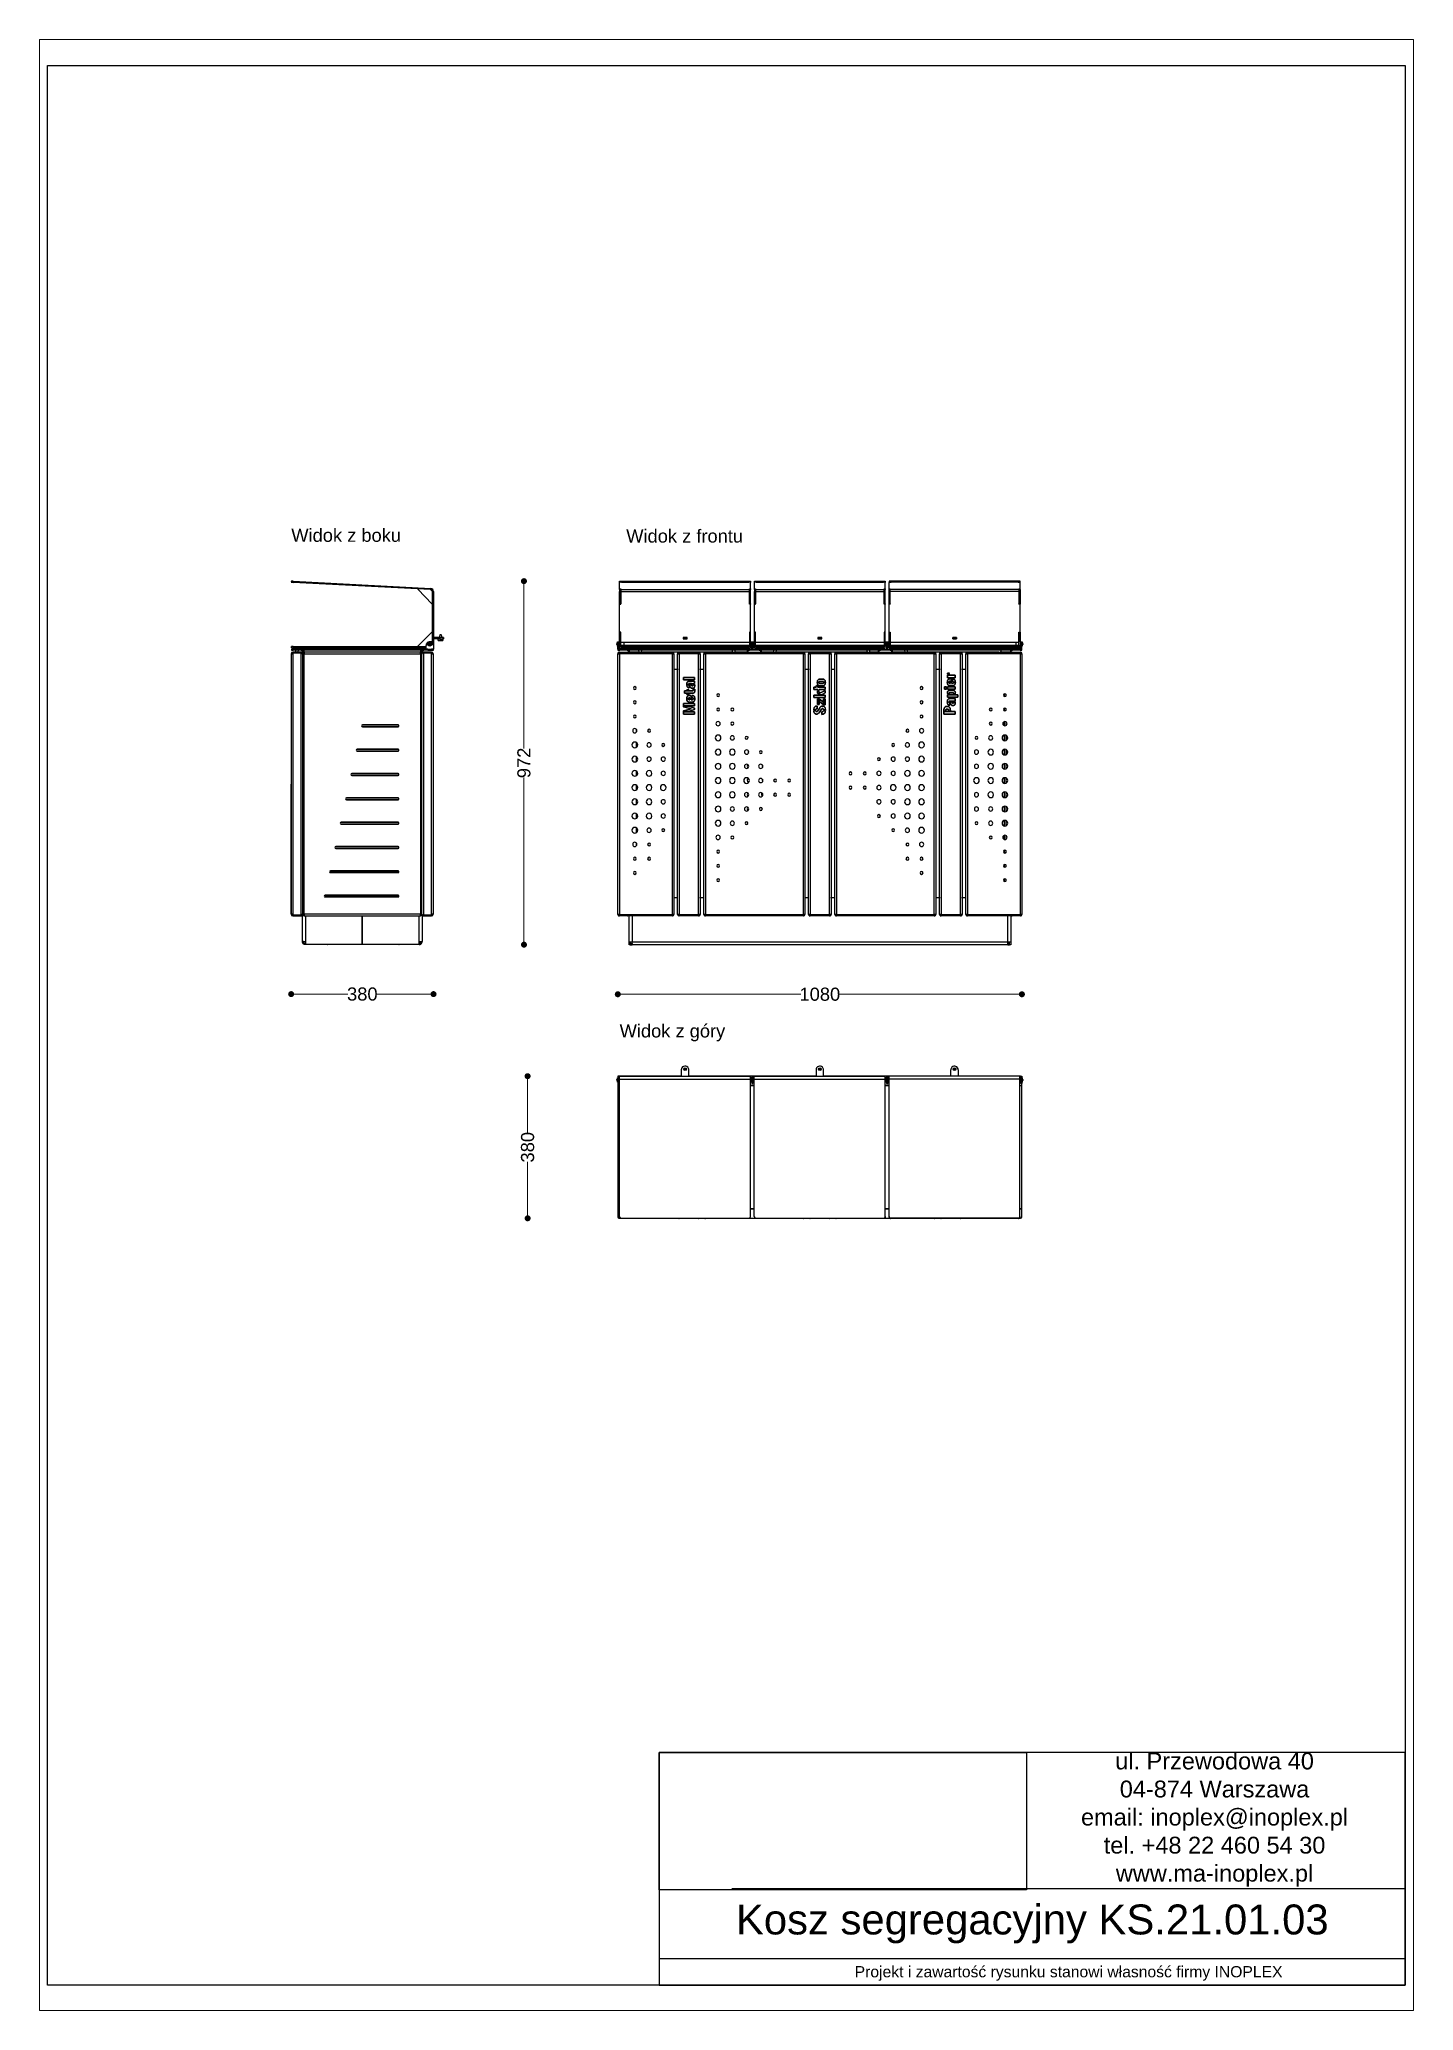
# Paper-space layout 'Układ1' of a CAD drawing. Header units: millimetres. Extents: x 1 to 201, y 2 to 289.
# The model-space entities are those that its viewports show. They can reach past a viewport. Long polylines and large blocks are cut down to what shows.
import ezdxf

# ---------------------------------------------------------------- set-up
doc = ezdxf.new("R2010")
doc.units = ezdxf.units.MM
doc.header["$LTSCALE"] = 3
doc.layers.add('DomyÅ›lny', color=7, linetype='Continuous')
doc.styles.get("Standard").update_dxf_attribs({"font": 'arial.ttf'})
doc.dimstyles.new('MATEUSZ', dxfattribs={"dimtxt": 35, "dimasz": 16, "dimexe": 0.18, "dimexo": 0.0625, "dimgap": 0.09, "dimtad": 0, "dimdec": 0, "dimdsep": 46, "dimtxsty": 'Standard', "dimblk": 'DOT', "dimcen": 0.09, "dimse1": 1, "dimse2": 1, "dimadec": 0, "dimazin": 0, "dimtfac": 1, "dimtdec": 0, "dimtofl": 0, "dimtmove": 0, "dimatfit": 3, "dimfxl": 1, "dimtolj": 1, "dimtzin": 0, "dimlwd": 9, "dimlwe": 9, "dimarcsym": 0})
picture_1 = doc.add_image_def('image1.jpg', size_in_pixel=(1896, 709))

psp = doc.layouts.new('Układ1')

msp = doc.modelspace()

# ---------------------------------------------------------------- texts
for s, p in [('Widok z boku', (16007.9, 28396.6)), ('Widok z frontu', (16903.1, 28394.6)), ('Widok z góry', (16885.4, 27071.5))]:
    msp.add_text(s, height=34.962).set_placement(p)
at = {"attachment_point": 5}
for s, width, gutter_width, heights, insert, char_height in [('ul. Przewodowa 40\\P04-874 Warszawa\\Pemail: inoplex@inoplex.pl\\Ptel. +48 22 460 54 30\\Pwww.ma-inoplex.pl', 1019.877, 1, [432.7], (18475.4, 24980.3), 45), ('Kosz segregacyjny KS.21.01.03', 1993.625, 1, [0], (17988.3, 24701.3), 80), ('Projekt i zawartość rysunku stanowi własność firmy INOPLEX ', 1800.088, 12.5, [70.5], (18085.3, 24569.2), 30)]:
    msp.add_mtext_dynamic_manual_height_columns(s, width=width, gutter_width=gutter_width, heights=heights, dxfattribs=dict(at, insert=insert, char_height=char_height))

# ---------------------------------------------------------------- blocks, each defined once
blk = doc.blocks.new('_Dot')
at = {"color": 0, "linetype": 'ByBlock', "lineweight": -2}
blk.add_line((-0.5, 0), (-1, 0), dxfattribs=at)
at = {"color": 0, "linetype": 'ByBlock', "const_width": 0.5}
blk.add_lwpolyline([(-0.25, 0, 1), (0.25, 0, 1)], format="xyb", close=True, dxfattribs=at)
blk = doc.blocks.new('*D24')
at = {"color": 0, "lineweight": 9, "transparency": 16777216}
for p, q in [((16629.7, 28275.5), (16629.7, 27844)), ((16629.7, 27335.5), (16629.7, 27766.9))]:
    blk.add_line(p, q, dxfattribs=at)
at = {"layer": 'Defpoints', "color": 0, "transparency": 16777216}
for p in [(16629.7, 28291.5), (16890.5, 28291.5), (16910.5, 27319.5)]:
    blk.add_point(p, dxfattribs=at)
at = {"color": 0, "lineweight": 9, "transparency": 16777216, "xscale": 16, "yscale": 16, "zscale": 16}
for p, rotation in [((16629.7, 28291.5), 90), ((16629.7, 27319.5), 270)]:
    blk.add_blockref('_Dot', p, dxfattribs=dict(at, rotation=rotation))
at = {"color": 0, "transparency": 16777216, "insert": (16629.7, 27805.5), "char_height": 35, "attachment_point": 5, "rotation": 90}
blk.add_mtext('\\A1;972', dxfattribs=at)
blk = doc.blocks.new('*D25')
at = {"color": 0, "lineweight": 9, "transparency": 16777216}
for p, q in [((16023.5, 27187.4), (16159, 27187.4)), ((16372, 27187.4), (16236.4, 27187.4))]:
    blk.add_line(p, q, dxfattribs=at)
at = {"layer": 'Defpoints', "color": 0, "transparency": 16777216}
for p in [(16007.5, 27400.7), (16388, 27400.7), (16388, 27187.4)]:
    blk.add_point(p, dxfattribs=at)
at = {"color": 0, "lineweight": 9, "transparency": 16777216, "xscale": 16, "yscale": 16, "zscale": 16, "rotation": 180}
blk.add_blockref('_Dot', (16007.5, 27187.4), dxfattribs=at)
at = {"color": 0, "lineweight": 9, "transparency": 16777216, "xscale": 16, "yscale": 16, "zscale": 16}
blk.add_blockref('_Dot', (16388, 27187.4), dxfattribs=at)
at = {"color": 0, "transparency": 16777216, "insert": (16197.7, 27187.4), "char_height": 35, "attachment_point": 5}
blk.add_mtext('\\A1;380', dxfattribs=at)
blk = doc.blocks.new('*D26')
at = {"color": 0, "lineweight": 9, "transparency": 16777216}
for p, q in [((16896.5, 27186.9), (17369.9, 27186.9)), ((17944.5, 27186.9), (17471.2, 27186.9))]:
    blk.add_line(p, q, dxfattribs=at)
at = {"layer": 'Defpoints', "color": 0, "transparency": 16777216}
for p in [(16880.5, 27400.6), (17960.5, 27398.3), (17960.5, 27186.9)]:
    blk.add_point(p, dxfattribs=at)
at = {"color": 0, "lineweight": 9, "transparency": 16777216, "xscale": 16, "yscale": 16, "zscale": 16, "rotation": 180}
blk.add_blockref('_Dot', (16880.5, 27186.9), dxfattribs=at)
at = {"color": 0, "lineweight": 9, "transparency": 16777216, "xscale": 16, "yscale": 16, "zscale": 16}
blk.add_blockref('_Dot', (17960.5, 27186.9), dxfattribs=at)
at = {"color": 0, "transparency": 16777216, "insert": (17420.5, 27186.9), "char_height": 35, "attachment_point": 5}
blk.add_mtext('\\A1;1080', dxfattribs=at)
blk = doc.blocks.new('*D27')
at = {"color": 0, "lineweight": 9, "transparency": 16777216}
for p, q in [((16639.5, 26952), (16639.5, 26816.7)), ((16639.5, 26604), (16639.5, 26739.3))]:
    blk.add_line(p, q, dxfattribs=at)
at = {"layer": 'Defpoints', "color": 0, "transparency": 16777216}
for p in [(16885.3, 26968), (16639.5, 26588), (16890.3, 26588)]:
    blk.add_point(p, dxfattribs=at)
at = {"color": 0, "lineweight": 9, "transparency": 16777216, "xscale": 16, "yscale": 16, "zscale": 16}
for p, rotation in [((16639.5, 26968), 90), ((16639.5, 26588), 270)]:
    blk.add_blockref('_Dot', p, dxfattribs=dict(at, rotation=rotation))
at = {"color": 0, "transparency": 16777216, "insert": (16639.5, 26778), "char_height": 35, "attachment_point": 5, "rotation": 90}
blk.add_mtext('\\A1;380', dxfattribs=at)

# ---------------------------------------------------------------- dimensions: what is measured, and where the dimension line sits
for base, p1, p2, picture, middle in [((16629.7, 28291.5), (16910.5, 27319.5), (16890.5, 28291.5), '*D24', (16629.7, 27805.5)), ((16639.5, 26588), (16885.3, 26968), (16890.3, 26588), '*D27', (16639.5, 26778))]:
    dim = msp.add_linear_dim(base=base, p1=p1, p2=p2, angle=90, dimstyle='MATEUSZ')
    dim.commit()
    dim.dimension.update_dxf_attribs({"geometry": picture, "text_midpoint": middle})
for base, p1, p2, picture, middle in [((16387.9536, 27187.4228), (16007.4936, 27400.7018), (16387.9536, 27400.7017), '*D25', (16197.7236, 27187.4228)), ((17960.5, 27186.9), (16880.5, 27400.6), (17960.5, 27398.3), '*D26', (17420.5, 27186.9))]:
    dim = msp.add_linear_dim(base=base, p1=p1, p2=p2, dimstyle='MATEUSZ')
    dim.commit()
    dim.dimension.update_dxf_attribs({"geometry": picture, "text_midpoint": middle})

# ---------------------------------------------------------------- linework, layer by layer
for p, q in [((18985.3, 24795.1), (17185.2, 24795.1)), ((18985.1, 24608.5), (16991.4, 24608.5))]:
    msp.add_line(p, q)
for points in [[(15356.5, 24538), (15356.5, 29670.2), (18985.3, 29670.2), (18985.3, 24538)], [(16991.4, 24538), (18985.3, 24538), (18985.3, 25159.7), (16991.4, 25159.7)]]:
    msp.add_lwpolyline(points, close=True)
at = {"layer": 'DomyÅ›lny'}
for p, q in [((16008, 28291.6), (16007.8, 28288.6)), ((16009.4, 28291.5), (16009.3, 28288.5)), ((16012.8, 28288.3), (16012.9, 28291.3)), ((16380.2, 28269.1), (16012.8, 28288.3)), ((16012.9, 28291.3), (16380.4, 28272.1)), ((16346.7, 28269.1), (16383.2, 28230.6)), ((16383.2, 28230.6), (16346.7, 28269.1)), ((16379.6, 28269.1), (16347.5, 28270.8)), ((16380.2, 28268.8), (16385, 28263.8)), ((16385, 28126.7), (16385, 28264)), ((16385, 28231.3), (16385, 28263.8)), ((16388, 28264), (16388, 28116.6)), ((16885.4, 28288.2), (16885.4, 28291.2)), ((16885.4, 28269), (16885.4, 28288.2)), ((16885.4, 28270.7), (16888.4, 28270.7)), ((16885.4, 28270.1), (16888.4, 28270.1)), ((16885.4, 28269), (16885.4, 28230.5)), ((16888.4, 28269), (16885.4, 28269)), ((16885.4, 28129.2), (16885.4, 28263.9)), ((16886.9, 28291.4), (16886.9, 28288.4)), ((16888.3, 28269), (17233.1, 28269)), ((16888.4, 28269), (16888.4, 28230.5)), ((16888.4, 28263.9), (17232.4, 28263.9)), ((16890.5, 28291.5), (17230.4, 28291.5)), ((16890.5, 28291.5), (16890.5, 28288.5)), ((16890.5, 28288.5), (17230.4, 28288.5)), ((17230.4, 28288.5), (17230.4, 28291.5)), ((17232.4, 28270.7), (17235.4, 28270.7)), ((17235.4, 28270.1), (17232.4, 28270.1)), ((17232.4, 28230.5), (17232.4, 28269)), ((17235.4, 28269), (17232.4, 28269)), ((17234, 28291.4), (17234, 28288.4)), ((17235.4, 28291.2), (17235.4, 28288.2)), ((17235.4, 28269), (17235.4, 28288.2)), ((17235.4, 28230.5), (17235.4, 28269)), ((17235.4, 28127.2), (17235.4, 28263.9)), ((17245.5, 28288.2), (17245.5, 28291.2)), ((17245.5, 28269), (17245.5, 28288.2)), ((17245.5, 28270.7), (17248.5, 28270.7)), ((17245.5, 28270.1), (17248.5, 28270.1)), ((17245.5, 28269), (17245.5, 28230.5)), ((17248.5, 28269), (17245.5, 28269)), ((17245.5, 28127.2), (17245.5, 28263.9)), ((17247, 28291.4), (17247, 28288.4)), ((17248.4, 28269), (17593.1, 28269)), ((17248.5, 28269), (17248.5, 28230.5)), ((17248.5, 28263.9), (17592.5, 28263.9)), ((17250.6, 28291.5), (17250.6, 28288.5)), ((17250.6, 28291.5), (17590.5, 28291.5)), ((17250.6, 28288.5), (17590.5, 28288.5)), ((17590.5, 28288.5), (17590.5, 28291.5)), ((17592.5, 28270.7), (17595.5, 28270.7)), ((17595.5, 28270.1), (17592.5, 28270.1)), ((17592.5, 28230.5), (17592.5, 28269)), ((17595.5, 28269), (17592.5, 28269)), ((17594.1, 28291.4), (17594.1, 28288.4)), ((17595.5, 28291.2), (17595.5, 28288.2)), ((17595.5, 28269), (17595.5, 28288.2)), ((17595.5, 28230.5), (17595.5, 28269)), ((17595.5, 28127.2), (17595.5, 28263.9)), ((17605.7, 28291.2), (17605.7, 28288.2)), ((17605.7, 28269), (17605.7, 28288.2)), ((17605.7, 28270.7), (17608.7, 28270.7)), ((17605.7, 28270.1), (17608.7, 28270.1)), ((17605.7, 28269), (17608.7, 28269)), ((17605.7, 28230.5), (17605.7, 28269)), ((17605.7, 28127.2), (17605.7, 28263.9)), ((17607.1, 28291.4), (17607.1, 28288.4)), ((17952.7, 28269), (17608, 28269)), ((17608.7, 28230.5), (17608.7, 28269)), ((17952.7, 28263.9), (17608.7, 28263.9)), ((17610.7, 28288.5), (17610.7, 28291.5)), ((17950.6, 28291.5), (17610.7, 28291.5)), ((17950.6, 28288.5), (17610.7, 28288.5)), ((17950.6, 28291.5), (17950.6, 28288.5)), ((17952.7, 28270.7), (17955.7, 28270.7)), ((17955.7, 28270.1), (17952.7, 28270.1)), ((17952.7, 28269), (17955.7, 28269)), ((17952.7, 28269), (17952.7, 28230.5)), ((17954.2, 28291.4), (17954.2, 28288.4)), ((17955.7, 28288.2), (17955.7, 28291.2)), ((17955.7, 28269), (17955.7, 28288.2)), ((17955.7, 28269), (17955.7, 28230.5)), ((17955.7, 28129.2), (17955.7, 28263.9)), ((16885.4, 28230.5), (16888.4, 28230.5)), ((16885.4, 28230.2), (16888.4, 28230.2)), ((16888.4, 28230.2), (16885.4, 28230.2)), ((17232.4, 28230.5), (17235.4, 28230.5)), ((17235.4, 28230.2), (17232.4, 28230.2)), ((17245.5, 28230.5), (17248.5, 28230.5)), ((17245.5, 28230.2), (17248.5, 28230.2)), ((17248.5, 28230.2), (17245.5, 28230.2)), ((17592.5, 28230.5), (17595.5, 28230.5)), ((17595.5, 28230.2), (17592.5, 28230.2)), ((17608.7, 28230.5), (17605.7, 28230.5)), ((17608.7, 28230.2), (17605.7, 28230.2)), ((17955.7, 28230.5), (17952.7, 28230.5)), ((17955.7, 28230.2), (17952.7, 28230.2)), ((17955.7, 28230.2), (17952.7, 28230.2)), ((16383.2, 28154.9), (16346.7, 28118.3)), ((16385, 28126.7), (16385, 28154.2)), ((16404.8, 28148.2), (16403.3, 28139.7)), ((16408.8, 28148.2), (16410.3, 28139.7)), ((16408.8, 28148.2), (16408.8, 28148.2)), ((16408.8, 28147.9), (16408.9, 28147.3)), ((16885.4, 28155), (16888.4, 28155)), ((16888.4, 28154.8), (16885.4, 28154.8)), ((16885.4, 28154.8), (16885.4, 28118.2)), ((16888.4, 28118.2), (16888.4, 28154.8)), ((17232.4, 28155), (17235.4, 28155)), ((17232.4, 28154.8), (17232.4, 28118.2)), ((17235.4, 28154.8), (17232.4, 28154.8)), ((17235.4, 28118.2), (17235.4, 28154.8)), ((17245.5, 28155), (17248.5, 28155)), ((17245.5, 28154.8), (17245.5, 28118.2)), ((17248.5, 28154.8), (17245.5, 28154.8)), ((17248.5, 28118.2), (17248.5, 28154.8)), ((17592.5, 28155), (17595.5, 28155)), ((17595.5, 28154.8), (17592.5, 28154.8)), ((17592.5, 28154.8), (17592.5, 28118.2)), ((17595.5, 28118.2), (17595.5, 28154.8)), ((17605.7, 28155), (17608.7, 28155)), ((17605.7, 28154.8), (17608.7, 28154.8)), ((17605.7, 28118.2), (17605.7, 28154.8)), ((17608.7, 28154.8), (17608.7, 28118.2)), ((17952.7, 28155), (17955.7, 28155)), ((17952.7, 28154.8), (17955.7, 28154.8)), ((17952.7, 28118.2), (17952.7, 28154.8)), ((17955.7, 28154.8), (17955.7, 28118.2)), ((16007.5, 28097.4), (16007.5, 27749.1)), ((16008, 28113.6), (16008, 28116.6)), ((16008, 28109.6), (16008, 28106.6)), ((16008, 27400.7), (16008, 28097.4)), ((16009.5, 28097.4), (16008, 28097.4)), ((16009.5, 28109.6), (16009.5, 28106.6)), ((16011.6, 28097.4), (16011.6, 28099.7)), ((16011.6, 28099.7), (16011.6, 28097.4)), ((16011.6, 28099.7), (16021.2, 28099.7)), ((16020.8, 28099.7), (16011.6, 28099.7)), ((16033.9, 28101.6), (16012.1, 28101.6)), ((16012.1, 28100.1), (16012.1, 28101.6)), ((16012.1, 28100.1), (16033.9, 28100.1)), ((16012.1, 28097.4), (16012.1, 28099.7)), ((16012.1, 28097.4), (16012.1, 28099.7)), ((16012.1, 28099.7), (16033.9, 28099.7)), ((16012.1, 28099.7), (16033.9, 28099.7)), ((16012.1, 28097.4), (16012.1, 27400.7)), ((16013, 28113.6), (16013, 28116.6)), ((16013, 28116.6), (16368, 28116.6)), ((16013, 28113.6), (16368, 28113.6)), ((16013, 28106.6), (16013, 28109.6)), ((16013, 28109.6), (16033, 28109.6)), ((16033, 28106.6), (16013, 28106.6)), ((16017, 28114.2), (16017, 28109.6)), ((16020.5, 28101.7), (16019.5, 28107.5)), ((16021, 28099), (16020.5, 28101.6)), ((16035, 28099.7), (16024.5, 28099.7)), ((16024.9, 28099.7), (16035.3, 28099.7)), ((16026.5, 28107.5), (16025.4, 28101.6)), ((16029, 28114.2), (16029, 28109.6)), ((16033, 28106.6), (16033, 28109.6)), ((16033, 28109.6), (16363, 28109.6)), ((16033, 28106.6), (16033, 28109.6)), ((16363, 28106.6), (16033, 28106.6)), ((16033.9, 28100.1), (16033.9, 28101.6)), ((16033.9, 27398.4), (16033.9, 28099.7)), ((16038, 28099), (16038, 28101.6)), ((16039.5, 28099.7), (16038, 28099.7)), ((16038, 28097.4), (16038, 28099.7)), ((16038, 28096.4), (16038, 28097.4)), ((16039.5, 28097.4), (16038, 28097.4)), ((16038, 28097.4), (16038, 27400.7)), ((16038, 28097.1), (16038, 27401.1)), ((16038, 28097.1), (16038, 28095)), ((16039.5, 28097.4), (16039.5, 28099.7)), ((16039.8, 28100.1), (16039.8, 28101.6)), ((16039.8, 28101.6), (16042.1, 28101.6)), ((16042.1, 28100.1), (16039.8, 28100.1)), ((16041, 28098.7), (16041, 28097.4)), ((16041.5, 28098.7), (16041.5, 28097)), ((16042.1, 28100.1), (16042.1, 28101.6)), ((16352.9, 28101.6), (16042.1, 28101.6)), ((16042.1, 27400.7), (16042.1, 28097.4)), ((16042.1, 28097.4), (16352.9, 28097.4)), ((16347.4, 28116.6), (16368, 28116.6)), ((16352.9, 28100.1), (16352.9, 28101.6)), ((16352.9, 28101.6), (16355.1, 28101.6)), ((16352.9, 28100.1), (16355.1, 28100.1)), ((16352.9, 28097.4), (16352.9, 27400.7)), ((16354.5, 28097.4), (16354.5, 28099)), ((16355, 28097.4), (16355, 28101.6)), ((16355.1, 28100.1), (16355.1, 28101.6)), ((16355.5, 28097.4), (16355.5, 28099.7)), ((16355.5, 28099.7), (16357, 28099.7)), ((16355.5, 28097.4), (16357, 28097.4)), ((16357, 28099.7), (16357, 28097.4)), ((16357, 28097.4), (16357, 28096.4)), ((16357, 27400.7), (16357, 28097.4)), ((16357, 27401.1), (16357, 28097.1)), ((16358, 28101.6), (16358, 28098.8)), ((16382.9, 28101.6), (16361.1, 28101.6)), ((16361.1, 28101.6), (16361.1, 28100.1)), ((16382.9, 28100.1), (16361.1, 28100.1)), ((16361.1, 28099.7), (16382.9, 28099.7)), ((16361.1, 28099.7), (16361.1, 27398.4)), ((16382.9, 28099.7), (16361.1, 28099.7)), ((16383.8, 28099.7), (16362.1, 28099.7)), ((16383.8, 28099.7), (16362.1, 28099.7)), ((16363, 28106.6), (16363, 28109.6)), ((16363, 28109.6), (16363, 28106.6)), ((16363, 28109.6), (16383, 28109.6)), ((16383, 28106.6), (16363, 28106.6)), ((16368, 28109.6), (16368, 28119.6)), ((16373.2, 28109.6), (16368, 28109.6)), ((16373.2, 28109.6), (16373.2, 28106.6)), ((16373.2, 28106.6), (16382.7, 28106.6)), ((16378, 28125.3), (16376.5, 28124.4)), ((16376.5, 28122.7), (16378, 28121.8)), ((16378, 28121.8), (16379.5, 28122.7)), ((16382.7, 28109.6), (16382.7, 28106.6)), ((16388, 28109.6), (16382.7, 28109.6)), ((16382.9, 28100.1), (16382.9, 28101.6)), ((16382.9, 28099.7), (16382.9, 28097.4)), ((16382.9, 28097.4), (16382.9, 28099.7)), ((16382.9, 27400.7), (16382.9, 28097.4)), ((16383, 28109.6), (16383, 28106.6)), ((16383.8, 28097.4), (16383.8, 28099.7)), ((16383.8, 28097.4), (16383.8, 28099.7)), ((16385.5, 28097.4), (16387, 28097.4)), ((16386.5, 28109.6), (16386.5, 28106.6)), ((16386.5, 28097.4), (16388, 28097.4)), ((16387, 28097.4), (16387, 27400.7)), ((16405, 28140.6), (16388, 28140.6)), ((16405, 28137.6), (16388, 28137.6)), ((16388, 28119.6), (16388, 28109.6)), ((16388, 28106.6), (16388, 28109.6)), ((16388, 27400.7), (16388, 28097.4)), ((16400.8, 28133), (16400.8, 28137.6)), ((16405, 28140.6), (16405, 28137.6)), ((16412.8, 28137.6), (16412.8, 28133)), ((16415, 28140.6), (16415, 28137.6)), ((16879.7, 28129.2), (16880.5, 28129.2)), ((16880.5, 28117.7), (16879.7, 28117.7)), ((16880.5, 28129.5), (16883.5, 28129.5)), ((16880.5, 28126.5), (16883.5, 28126.5)), ((16880.5, 28109.5), (16880.5, 28119.5)), ((16880.5, 28119.5), (16883.5, 28119.5)), ((16880.5, 28109.5), (16880.5, 28106.5)), ((16880.5, 28099.6), (16880.5, 28097.3)), ((16882, 28099.6), (16880.5, 28099.6)), ((16882, 28097.3), (16880.5, 28097.3)), ((16880.5, 27400.6), (16880.5, 28097.3)), ((16882, 28109.5), (16882, 28106.5)), ((16882, 28097.3), (16882, 28099.6)), ((16882.4, 28100), (16882.4, 28101.5)), ((16884.7, 28101.5), (16882.4, 28101.5)), ((16884.7, 28100), (16882.4, 28100)), ((16883.4, 28129.5), (16885.4, 28129.5)), ((16885.4, 28117.5), (16883.4, 28117.5)), ((16883.5, 28109.5), (16883.5, 28119.5)), ((16884.7, 28100), (16884.7, 28101.5)), ((16884.7, 28101.5), (17026.4, 28101.5)), ((16884.7, 28097.3), (16884.7, 27400.6)), ((17026.4, 28097.3), (16884.7, 28097.3)), ((16885.4, 28118.2), (16888.4, 28118.2)), ((16888.4, 28117.1), (16885.4, 28117.1)), ((16885.4, 28113.5), (16885.4, 28116.5)), ((16885.5, 28109.5), (17955.5, 28109.5)), ((16885.5, 28106.5), (16885.5, 28109.5)), ((17955.5, 28106.5), (16885.5, 28106.5)), ((17232.4, 28127.5), (16888.4, 28127.5)), ((17232.4, 28119.5), (16888.4, 28119.5)), ((16890.4, 28116.5), (17230.4, 28116.5)), ((16890.4, 28113.5), (16890.4, 28116.5)), ((16890.4, 28113.5), (17230.4, 28113.5)), ((16937.9, 28101.4), (16910.5, 28101.4)), ((16934.3, 28109.5), (16934.3, 28114.1)), ((16937.8, 28101.5), (16936.8, 28107.4)), ((17188.1, 28101.4), (16942, 28101.4)), ((16943.8, 28107.4), (16942.7, 28101.5)), ((16946.3, 28114.1), (16946.3, 28109.5)), ((17026.4, 28100), (17026.4, 28101.5)), ((17028.7, 28101.5), (17026.4, 28101.5)), ((17026.4, 28100), (17028.7, 28100)), ((17026.4, 27400.6), (17026.4, 28097.3)), ((17028.7, 28100), (17028.7, 28101.5)), ((17029, 28099.6), (17030.5, 28099.6)), ((17029, 28097.3), (17029, 28099.6)), ((17029, 28097.3), (17030.5, 28097.3)), ((17030.5, 28097.3), (17030.5, 28099.6)), ((17030.5, 28097.3), (17030.5, 27400.6)), ((17040.5, 28099.6), (17040.5, 28097.3)), ((17042, 28099.6), (17040.5, 28099.6)), ((17042, 28097.3), (17040.5, 28097.3)), ((17040.5, 27400.6), (17040.5, 28097.3)), ((17042, 28097.3), (17042, 28099.6)), ((17042.4, 28100), (17042.4, 28101.5)), ((17044.7, 28101.5), (17042.4, 28101.5)), ((17044.7, 28100), (17042.4, 28100)), ((17044.7, 28100), (17044.7, 28101.5)), ((17044.7, 28101.5), (17096.4, 28101.5)), ((17096.4, 28097.3), (17044.7, 28097.3)), ((17044.7, 28097.3), (17044.7, 27400.6)), ((17055.4, 28140.7), (17055.4, 28137.5)), ((17065.5, 28140.7), (17055.4, 28140.7)), ((17055.4, 28137.5), (17065.5, 28137.5)), ((17055.7, 28137.5), (17055.7, 28140.5)), ((17055.7, 28140.5), (17065.2, 28140.5)), ((17065.2, 28137.5), (17055.7, 28137.5)), ((17065.2, 28140.5), (17065.2, 28137.5)), ((17065.5, 28137.5), (17065.5, 28140.7)), ((17096.4, 28100), (17096.4, 28101.5)), ((17098.7, 28101.5), (17096.4, 28101.5)), ((17096.4, 28100), (17098.7, 28100)), ((17096.4, 27400.6), (17096.4, 28097.3)), ((17098.7, 28100), (17098.7, 28101.5)), ((17099, 28099.6), (17100.5, 28099.6)), ((17099, 28097.3), (17099, 28099.6)), ((17100.5, 28097.3), (17100.5, 28099.6)), ((17100.5, 28097.3), (17100.5, 27400.6)), ((17110.5, 28099.6), (17110.5, 28097.3)), ((17112, 28099.6), (17110.5, 28099.6)), ((17112, 28097.3), (17110.5, 28097.3)), ((17110.5, 27400.6), (17110.5, 28097.3)), ((17112, 28097.3), (17112, 28099.6)), ((17112.4, 28100), (17112.4, 28101.5)), ((17114.7, 28101.5), (17112.4, 28101.5)), ((17114.7, 28100), (17112.4, 28100)), ((17114.7, 28100), (17114.7, 28101.5)), ((17114.7, 28101.5), (17376.4, 28101.5)), ((17114.7, 28097.3), (17114.7, 27400.6)), ((17376.4, 28097.3), (17114.7, 28097.3)), ((17184.3, 28109.5), (17184.3, 28114.1)), ((17188.1, 28100), (17186.8, 28107.4)), ((17227.3, 28101.4), (17192.1, 28101.4)), ((17193.8, 28107.4), (17192.5, 28100)), ((17196.3, 28114.1), (17196.3, 28109.5)), ((17227.3, 28101), (17227.3, 28101.4)), ((17263.8, 28101), (17227.3, 28101)), ((17230.4, 28113.5), (17230.4, 28116.5)), ((17232.4, 28118.2), (17235.4, 28118.2)), ((17235.4, 28117.1), (17232.4, 28117.1)), ((17235.4, 28116.5), (17235.4, 28120)), ((17237.2, 28119.5), (17235.4, 28119.5)), ((17235.4, 28113.5), (17235.4, 28116.5)), ((17236.9, 28129.4), (17238.9, 28129.4)), ((17238.9, 28117.4), (17236.9, 28117.4)), ((17238.9, 28129.4), (17241.9, 28129.4)), ((17238.9, 28126.5), (17241.9, 28126.5)), ((17238.9, 28109.4), (17238.9, 28119.4)), ((17238.9, 28119.4), (17241.9, 28119.4)), ((17241.9, 28129.4), (17243.9, 28129.4)), ((17241.9, 28109.4), (17241.9, 28119.4)), ((17243.9, 28117.4), (17241.9, 28117.4)), ((17245.5, 28127.5), (17243.9, 28127.5)), ((17245.5, 28119.5), (17243.9, 28119.5)), ((17245.5, 28116.5), (17245.5, 28120)), ((17245.5, 28118.2), (17248.5, 28118.2)), ((17248.5, 28117.1), (17245.5, 28117.1)), ((17245.5, 28113.5), (17245.5, 28116.5)), ((17592.5, 28127.5), (17248.5, 28127.5)), ((17592.5, 28119.5), (17248.5, 28119.5)), ((17250.5, 28113.5), (17250.5, 28116.5)), ((17250.5, 28116.5), (17590.5, 28116.5)), ((17250.5, 28113.5), (17590.5, 28113.5)), ((17263.8, 28101.4), (17263.8, 28101)), ((17298, 28101.4), (17263.8, 28101.4)), ((17294.4, 28109.5), (17294.4, 28114.1)), ((17298.2, 28100), (17296.9, 28107.4)), ((17548.1, 28101.4), (17302.1, 28101.4)), ((17303.9, 28107.4), (17302.8, 28101.5)), ((17306.4, 28114.1), (17306.4, 28109.5)), ((17376.4, 28100), (17376.4, 28101.5)), ((17378.7, 28101.5), (17376.4, 28101.5)), ((17376.4, 28100), (17378.7, 28100)), ((17376.4, 27400.6), (17376.4, 28097.3)), ((17378.7, 28100), (17378.7, 28101.5)), ((17379, 28099.6), (17380.5, 28099.6)), ((17379, 28097.3), (17379, 28099.6)), ((17379, 28097.3), (17380.5, 28097.3)), ((17380.5, 28097.3), (17380.5, 28099.6)), ((17380.5, 28097.3), (17380.5, 27400.6)), ((17390.5, 28099.6), (17390.5, 28097.3)), ((17392, 28099.6), (17390.5, 28099.6)), ((17392, 28097.3), (17390.5, 28097.3)), ((17390.5, 27400.6), (17390.5, 28097.3)), ((17392, 28097.3), (17392, 28099.6)), ((17392.4, 28100), (17392.4, 28101.5)), ((17394.7, 28101.5), (17392.4, 28101.5)), ((17394.7, 28100), (17392.4, 28100)), ((17394.7, 28100), (17394.7, 28101.5)), ((17394.7, 28101.5), (17446.4, 28101.5)), ((17446.4, 28097.3), (17394.7, 28097.3)), ((17394.7, 28097.3), (17394.7, 27400.6)), ((17425.6, 28140.7), (17415.5, 28140.7)), ((17415.5, 28140.7), (17415.5, 28137.5)), ((17415.5, 28137.5), (17425.6, 28137.5)), ((17415.8, 28137.5), (17415.8, 28140.5)), ((17415.8, 28140.5), (17425.3, 28140.5)), ((17425.3, 28137.5), (17415.8, 28137.5)), ((17425.3, 28140.5), (17425.3, 28137.5)), ((17425.6, 28137.5), (17425.6, 28140.7)), ((17446.4, 28100), (17446.4, 28101.5)), ((17448.7, 28101.5), (17446.4, 28101.5)), ((17446.4, 28100), (17448.7, 28100)), ((17446.4, 27400.6), (17446.4, 28097.3)), ((17448.7, 28100), (17448.7, 28101.5)), ((17449, 28099.6), (17450.5, 28099.6)), ((17449, 28097.3), (17449, 28099.6)), ((17449, 28097.3), (17450.5, 28097.3)), ((17450.5, 28097.3), (17450.5, 28099.6)), ((17450.5, 28097.3), (17450.5, 27400.6)), ((17460.5, 28099.6), (17460.5, 28097.3)), ((17462, 28099.6), (17460.5, 28099.6)), ((17460.5, 27400.6), (17460.5, 28097.3)), ((17462, 28097.3), (17460.5, 28097.3)), ((17462, 28097.3), (17462, 28099.6)), ((17462.4, 28100), (17462.4, 28101.5)), ((17464.7, 28101.5), (17462.4, 28101.5)), ((17464.7, 28100), (17462.4, 28100)), ((17464.7, 28100), (17464.7, 28101.5)), ((17464.7, 28101.5), (17726.4, 28101.5)), ((17726.4, 28097.3), (17464.7, 28097.3)), ((17464.7, 28097.3), (17464.7, 27400.6)), ((17544.4, 28109.5), (17544.4, 28114.1)), ((17548.2, 28100), (17546.9, 28107.4)), ((17577.3, 28101.4), (17552.2, 28101.4)), ((17553.9, 28107.4), (17552.6, 28100)), ((17556.4, 28114.1), (17556.4, 28109.5)), ((17577.3, 28101), (17577.3, 28101.4)), ((17613.8, 28101), (17577.3, 28101)), ((17590.5, 28113.5), (17590.5, 28116.5)), ((17592.5, 28118.2), (17595.5, 28118.2)), ((17595.5, 28117.1), (17592.5, 28117.1)), ((17597.1, 28127.5), (17595.5, 28127.5)), ((17595.5, 28116.5), (17595.5, 28120)), ((17597.2, 28119.5), (17595.5, 28119.5)), ((17595.5, 28113.5), (17595.5, 28116.5)), ((17597.1, 28129.4), (17599.1, 28129.4)), ((17599.1, 28117.4), (17597.1, 28117.4)), ((17599.1, 28129.4), (17602.1, 28129.4)), ((17599.1, 28126.5), (17602.1, 28126.5)), ((17599.1, 28109.4), (17599.1, 28119.4)), ((17599.1, 28119.4), (17602.1, 28119.4)), ((17602.1, 28129.4), (17604.1, 28129.4)), ((17602.1, 28109.4), (17602.1, 28119.4)), ((17604.1, 28117.4), (17602.1, 28117.4)), ((17605.7, 28127.5), (17604.1, 28127.5)), ((17605.7, 28119.5), (17604.1, 28119.5)), ((17605.7, 28116.5), (17605.7, 28120)), ((17608.7, 28118.2), (17605.7, 28118.2)), ((17605.7, 28117.1), (17608.7, 28117.1)), ((17605.7, 28113.5), (17605.7, 28116.5)), ((17952.7, 28127.5), (17608.7, 28127.5)), ((17952.7, 28119.5), (17608.7, 28119.5)), ((17610.7, 28116.5), (17950.7, 28116.5)), ((17610.7, 28113.5), (17610.7, 28116.5)), ((17610.7, 28113.5), (17950.7, 28113.5)), ((17648.4, 28101.4), (17613.8, 28101.4)), ((17613.8, 28101.4), (17613.8, 28101)), ((17644.8, 28109.5), (17644.8, 28114.1)), ((17648.4, 28101.5), (17647.3, 28107.4)), ((17898.5, 28101.4), (17652.5, 28101.4)), ((17654.3, 28107.4), (17653, 28100)), ((17654.3, 28107.3), (17654, 28105.4)), ((17656.8, 28114.1), (17656.8, 28109.5)), ((17656.8, 28111.3), (17656.8, 28111.4)), ((17656.8, 28111.2), (17656.8, 28109.5)), ((17726.4, 28100), (17726.4, 28101.5)), ((17728.7, 28101.5), (17726.4, 28101.5)), ((17726.4, 28100), (17728.7, 28100)), ((17726.4, 27400.6), (17726.4, 28097.3)), ((17728.7, 28100), (17728.7, 28101.5)), ((17729, 28099.6), (17730.5, 28099.6)), ((17729, 28097.3), (17729, 28099.6)), ((17729, 28097.3), (17730.5, 28097.3)), ((17730.5, 28097.3), (17730.5, 28099.6)), ((17730.5, 28097.3), (17730.5, 27400.6)), ((17740.5, 28099.6), (17740.5, 28097.3)), ((17742, 28099.6), (17740.5, 28099.6)), ((17740.5, 27400.6), (17740.5, 28097.3)), ((17742, 28097.3), (17742, 28099.6)), ((17742.4, 28100), (17742.4, 28101.5)), ((17744.7, 28101.5), (17742.4, 28101.5)), ((17744.7, 28100), (17742.4, 28100)), ((17744.7, 28100), (17744.7, 28101.5)), ((17744.7, 28101.5), (17796.4, 28101.5)), ((17796.4, 28097.3), (17744.7, 28097.3)), ((17744.7, 28097.3), (17744.7, 27400.6)), ((17775.6, 28140.7), (17785.7, 28140.7)), ((17775.6, 28137.5), (17775.6, 28140.7)), ((17785.7, 28137.5), (17775.6, 28137.5)), ((17785.4, 28140.5), (17775.9, 28140.5)), ((17775.9, 28140.5), (17775.9, 28137.5)), ((17775.9, 28137.5), (17785.4, 28137.5)), ((17785.4, 28137.5), (17785.4, 28140.5)), ((17785.7, 28140.7), (17785.7, 28137.5)), ((17796.4, 28100), (17796.4, 28101.5)), ((17798.7, 28101.5), (17796.4, 28101.5)), ((17796.4, 28100), (17798.7, 28100)), ((17796.4, 27400.6), (17796.4, 28097.3)), ((17798.7, 28100), (17798.7, 28101.5)), ((17799, 28099.6), (17800.5, 28099.6)), ((17799, 28097.3), (17799, 28099.6)), ((17799, 28097.3), (17800.5, 28097.3)), ((17800.5, 28097.3), (17800.5, 28099.6)), ((17800.5, 28097.3), (17800.5, 27400.6)), ((17810.5, 28099.6), (17810.5, 28097.3)), ((17812, 28099.6), (17810.5, 28099.6)), ((17810.5, 27400.6), (17810.5, 28097.3)), ((17812, 28097.3), (17812, 28099.6)), ((17812.4, 28100), (17812.4, 28101.5)), ((17814.7, 28101.5), (17812.4, 28101.5)), ((17814.7, 28100), (17812.4, 28100)), ((17814.7, 28100), (17814.7, 28101.5)), ((17814.7, 28101.5), (17956.4, 28101.5)), ((17814.7, 28097.3), (17814.7, 27400.6)), ((17956.4, 28097.3), (17814.7, 28097.3)), ((17894.8, 28109.5), (17894.8, 28114.1)), ((17930.5, 28101.4), (17902.6, 28101.4)), ((17903.8, 28104.2), (17903, 28100)), ((17904.3, 28107.3), (17903.8, 28104.2)), ((17906.8, 28114.1), (17906.8, 28112.3)), ((17906.8, 28109.5), (17906.8, 28110.2)), ((17950.7, 28113.5), (17950.7, 28116.5)), ((17955.7, 28118.2), (17952.7, 28118.2)), ((17952.7, 28117.1), (17955.7, 28117.1)), ((17955.5, 28109.5), (17955.5, 28106.5)), ((17955.7, 28129.5), (17957.7, 28129.5)), ((17957.7, 28117.5), (17955.7, 28117.5)), ((17955.7, 28113.5), (17955.7, 28116.5)), ((17956.4, 28100), (17956.4, 28101.5)), ((17958.7, 28101.5), (17956.4, 28101.5)), ((17956.4, 28100), (17958.7, 28100)), ((17956.4, 27400.6), (17956.4, 28097.3)), ((17957.5, 28129.5), (17960.5, 28129.5)), ((17960.5, 28126.5), (17957.5, 28126.5)), ((17960.5, 28119.5), (17957.5, 28119.5)), ((17957.5, 28109.5), (17957.5, 28119.5)), ((17958.7, 28100), (17958.7, 28101.5)), ((17959, 28097.3), (17959, 28099.6)), ((17959, 28099.6), (17960.5, 28099.6)), ((17959, 28097.3), (17960.5, 28097.3)), ((17959.1, 28109.5), (17959.1, 28106.5)), ((17960.5, 28109.5), (17960.5, 28119.5)), ((17960.5, 28106.5), (17960.5, 28109.5)), ((17960.5, 28097.3), (17960.5, 28099.6)), ((17960.5, 28097.3), (17960.5, 27400.6)), ((17960.6, 28129.2), (17961.4, 28129.2)), ((17961.4, 28117.7), (17960.6, 28117.7)), ((17030.5, 28056.5), (17042, 28056.5)), ((17099, 28056.5), (17110.5, 28056.5)), ((17380.5, 28056.5), (17392, 28056.5)), ((17450.5, 28056.5), (17460.5, 28056.5)), ((17730.5, 28056.5), (17742, 28056.5)), ((17761.5, 28045.8), (17766.7, 28045.8)), ((17766.7, 28045.8), (17761.5, 28045.8)), ((17761.7, 28033.4), (17761.7, 28039.7)), ((17761.7, 28039.7), (17782.2, 28039.7)), ((17782.2, 28039.7), (17761.7, 28039.7)), ((17761.7, 28039.7), (17761.7, 28033.4)), ((17767.9, 28040.6), (17763.6, 28040.6)), ((17763.6, 28040.6), (17767.9, 28040.6)), ((17782.2, 28039.7), (17782.2, 28033.4)), ((17782.2, 28033.4), (17782.2, 28039.7)), ((17799, 28056.5), (17810.5, 28056.5)), ((17055.9, 28027.9), (17055.9, 28034.1)), ((17055.9, 28034.1), (17085.9, 28034.1)), ((17085.9, 28034.1), (17055.9, 28034.1)), ((17055.9, 28034.1), (17055.9, 28027.9)), ((17085.9, 28027.9), (17055.9, 28027.9)), ((17055.9, 28027.9), (17085.9, 28027.9)), ((17059.1, 27991.6), (17059.1, 27997.8)), ((17059.1, 27997.8), (17079.1, 27997.8)), ((17079.1, 27997.8), (17059.1, 27997.8)), ((17059.1, 27997.8), (17059.1, 27991.6)), ((17079.5, 27991.6), (17059.1, 27991.6)), ((17059.1, 27991.6), (17079.5, 27991.6)), ((17070.1, 28001.3), (17065.3, 28001.3)), ((17065.3, 28001.3), (17070.1, 28001.3)), ((17065.3, 27998.6), (17065.3, 28001.3)), ((17065.3, 28001.3), (17065.3, 27998.6)), ((17065.3, 27998.6), (17070.1, 27998.6)), ((17070.1, 27998.6), (17065.3, 27998.6)), ((17065.3, 27988.4), (17065.3, 27990.8)), ((17065.3, 27990.8), (17070.1, 27990.8)), ((17070.1, 27990.8), (17065.3, 27990.8)), ((17065.3, 27990.8), (17065.3, 27988.4)), ((17070.1, 27988.4), (17065.3, 27988.4)), ((17065.3, 27988.4), (17070.1, 27988.4)), ((17070.1, 27998.6), (17070.1, 28001.3)), ((17070.1, 28001.3), (17070.1, 27998.6)), ((17070.1, 27990.8), (17070.1, 27988.4)), ((17070.1, 27988.4), (17070.1, 27990.8)), ((17071.1, 28023.6), (17077.5, 28023.6)), ((17077.5, 28023.6), (17071.1, 28023.6)), ((17082.9, 28017.2), (17071.3, 28017.2)), ((17071.3, 28017.2), (17082.9, 28017.2)), ((17071.4, 28012.3), (17071.4, 28006.1)), ((17071.4, 28006.1), (17071.4, 28012.3)), ((17072, 27986), (17076.3, 27986)), ((17076.3, 27986), (17072, 27986)), ((17072.1, 28015.9), (17076.1, 28015.9)), ((17076.1, 28015.9), (17072.1, 28015.9)), ((17076.3, 27986), (17076.3, 27977.5)), ((17076.3, 27977.5), (17076.3, 27986)), ((17078.6, 27979.7), (17078.6, 27986)), ((17078.6, 27986), (17078.6, 27979.7)), ((17081.4, 28015.9), (17085.2, 28015.9)), ((17085.2, 28015.9), (17081.4, 28015.9)), ((17081.8, 28002.3), (17086.1, 28002.4)), ((17086.1, 28002.4), (17081.8, 28002.3)), ((17085.9, 28034.1), (17085.9, 28027.9)), ((17085.9, 28027.9), (17085.9, 28034.1)), ((17085.9, 28024.4), (17085.9, 28018.1)), ((17085.9, 28018.1), (17085.9, 28024.4)), ((17404.8, 28001.9), (17404.8, 28008.1)), ((17404.8, 28008.1), (17411.1, 28008.1)), ((17411.1, 28008.1), (17404.8, 28008.1)), ((17404.8, 28008.1), (17404.8, 28001.9)), ((17414.8, 28001.9), (17404.8, 28001.9)), ((17404.8, 28001.9), (17414.8, 28001.9)), ((17404.8, 27980.2), (17404.8, 27986.5)), ((17404.8, 27986.5), (17434.8, 27986.5)), ((17434.8, 27986.5), (17404.8, 27986.5)), ((17404.8, 27986.5), (17404.8, 27980.2)), ((17409.8, 28010.2), (17413, 28012.1)), ((17413, 28012.1), (17409.8, 28010.2)), ((17411.1, 28008.1), (17409.8, 28010.2)), ((17409.8, 28010.2), (17411.1, 28008.1)), ((17413, 28012.1), (17415.4, 28008.1)), ((17415.4, 28008.1), (17413, 28012.1)), ((17418.2, 28021.1), (17413.7, 28021.1)), ((17413.7, 28021.1), (17418.2, 28021.1)), ((17418.2, 28020.3), (17413.7, 28020.3)), ((17413.7, 28020.3), (17418.2, 28020.3)), ((17414.3, 27998.6), (17421.6, 27993.3)), ((17414.3, 27991.6), (17414.3, 27998.6)), ((17414.3, 27998.6), (17414.3, 27991.6)), ((17421.6, 27993.3), (17414.3, 27998.6)), ((17416.2, 27990.4), (17414.3, 27991.6)), ((17414.3, 27991.6), (17416.2, 27990.4)), ((17416.8, 27998.6), (17414.8, 28001.9)), ((17414.8, 28001.9), (17416.8, 27998.6)), ((17415.4, 28008.1), (17434.8, 28008.1)), ((17434.8, 28008.1), (17415.4, 28008.1)), ((17421.6, 27993.3), (17416.2, 27990.4)), ((17416.2, 27990.4), (17421.6, 27993.3)), ((17419.9, 28000.5), (17416.8, 27998.6)), ((17416.8, 27998.6), (17419.9, 28000.5)), ((17417.2, 27989.8), (17434.8, 27999.4)), ((17434.8, 27999.4), (17417.2, 27989.8)), ((17421.5, 27987.3), (17417.2, 27989.8)), ((17417.2, 27989.8), (17421.5, 27987.3)), ((17434.8, 28001.9), (17419.1, 28001.9)), ((17419.1, 28001.9), (17419.9, 28000.5)), ((17419.9, 28000.5), (17419.1, 28001.9)), ((17419.1, 28001.9), (17434.8, 28001.9)), ((17428.1, 28023.3), (17420.6, 28023.3)), ((17420.6, 28023.3), (17428.1, 28023.3)), ((17428.1, 28018), (17420.6, 28018)), ((17420.6, 28018), (17428.1, 28018)), ((17420.8, 28011.7), (17427.7, 28011.7)), ((17427.7, 28011.7), (17420.8, 28011.7)), ((17420.9, 28029.6), (17427.8, 28029.6)), ((17427.8, 28029.6), (17420.9, 28029.6)), ((17428.5, 27987.3), (17421.5, 27987.3)), ((17421.5, 27987.3), (17428.5, 27987.3)), ((17434.8, 27993.1), (17426.3, 27988.6)), ((17426.3, 27988.6), (17434.8, 27993.1)), ((17426.3, 27988.6), (17428.5, 27987.3)), ((17428.5, 27987.3), (17426.3, 27988.6)), ((17435.3, 28021.1), (17430.7, 28021.1)), ((17430.7, 28021.1), (17435.3, 28021.1)), ((17435.3, 28020.3), (17430.8, 28020.3)), ((17430.8, 28020.3), (17435.3, 28020.3)), ((17434.8, 28008.1), (17434.8, 28001.9)), ((17434.8, 28001.9), (17434.8, 28008.1)), ((17434.8, 27999.4), (17434.8, 27993.1)), ((17434.8, 27993.1), (17434.8, 27999.4)), ((17434.8, 27986.5), (17434.8, 27980.2)), ((17434.8, 27980.2), (17434.8, 27986.5)), ((17754, 28002.3), (17754, 28008.6)), ((17754, 28008.6), (17758.9, 28008.6)), ((17758.9, 28008.6), (17754, 28008.6)), ((17754, 28008.6), (17754, 28002.3)), ((17758.9, 28002.3), (17754, 28002.3)), ((17754, 28002.3), (17758.9, 28002.3)), ((17758.9, 28008.6), (17758.9, 28002.3)), ((17758.9, 28002.3), (17758.9, 28008.6)), ((17761.1, 28020.5), (17765.7, 28020.5)), ((17765.7, 28020.5), (17761.1, 28020.5)), ((17765.7, 28021.6), (17761.2, 28021.6)), ((17761.2, 28021.6), (17765.7, 28021.6)), ((17782.2, 28033.4), (17761.7, 28033.4)), ((17761.7, 28033.4), (17782.2, 28033.4)), ((17761.7, 28002.3), (17761.7, 28008.5)), ((17761.7, 28008.5), (17782.2, 28008.5)), ((17782.2, 28008.5), (17761.7, 28008.5)), ((17761.7, 28008.5), (17761.7, 28002.3)), ((17782.2, 28002.3), (17761.7, 28002.3)), ((17761.7, 28002.3), (17782.2, 28002.3)), ((17761.7, 27981.6), (17761.7, 27987.9)), ((17761.7, 27987.9), (17789, 27987.9)), ((17789, 27987.9), (17761.7, 27987.9)), ((17761.7, 27987.9), (17761.7, 27981.6)), ((17766.2, 27988.9), (17762.7, 27988.9)), ((17762.7, 27988.9), (17766.2, 27988.9)), ((17767.6, 27993), (17775.6, 27993)), ((17775.6, 27993), (17767.6, 27993)), ((17769.6, 28023.7), (17768.1, 28023.7)), ((17768.1, 28023.7), (17769.6, 28023.7)), ((17768.1, 28018.5), (17769.6, 28018.5)), ((17769.6, 28018.5), (17768.1, 28018.5)), ((17775.1, 28012.1), (17768.2, 28012.1)), ((17768.2, 28012.1), (17775.1, 28012.1)), ((17768.4, 28030), (17772.7, 28030)), ((17772.7, 28030), (17768.4, 28030)), ((17775.2, 27999.4), (17768.5, 27999.4)), ((17768.5, 27999.4), (17775.2, 27999.4)), ((17769.6, 28021.6), (17769.6, 28023.7)), ((17769.6, 28023.7), (17769.6, 28021.6)), ((17772.7, 28021.6), (17769.6, 28021.6)), ((17769.6, 28021.6), (17772.7, 28021.6)), ((17769.6, 28018.5), (17769.6, 28020.5)), ((17769.6, 28020.5), (17772.7, 28020.5)), ((17772.7, 28020.5), (17769.6, 28020.5)), ((17769.6, 28020.5), (17769.6, 28018.5)), ((17772.7, 28030), (17772.7, 28021.6)), ((17772.7, 28021.6), (17772.7, 28030)), ((17772.7, 28020.5), (17772.7, 28018.5)), ((17772.7, 28018.5), (17772.7, 28020.5)), ((17772.7, 28018.5), (17775.6, 28018.5)), ((17775.6, 28018.5), (17772.7, 28018.5)), ((17774.9, 28023.7), (17774.9, 28030)), ((17774.9, 28030), (17774.9, 28023.7)), ((17775.5, 28023.7), (17774.9, 28023.7)), ((17774.9, 28023.7), (17775.5, 28023.7)), ((17777.9, 27988.9), (17781.5, 27988.9)), ((17781.5, 27988.9), (17777.9, 27988.9)), ((17782.7, 28021.6), (17778.2, 28021.6)), ((17778.2, 28021.6), (17782.7, 28021.6)), ((17778.2, 28020.5), (17782.7, 28020.5)), ((17782.7, 28020.5), (17778.2, 28020.5)), ((17782.2, 28008.5), (17782.2, 28002.3)), ((17782.2, 28002.3), (17782.2, 28008.5)), ((17789, 27987.9), (17789, 27981.6)), ((17789, 27981.6), (17789, 27987.9)), ((17913.6, 27983), (17913.6, 27990)), ((17917.5, 27989.4), (17917.5, 27983.6)), ((17055.9, 27958), (17055.9, 27964.5)), ((17055.9, 27964.5), (17085.9, 27964.5)), ((17085.9, 27964.5), (17055.9, 27964.5)), ((17055.9, 27964.5), (17055.9, 27958)), ((17085.9, 27958), (17055.9, 27958)), ((17055.9, 27958), (17085.9, 27958)), ((17055.9, 27955.2), (17055.9, 27957.2)), ((17055.9, 27957.2), (17069.4, 27957.2)), ((17069.4, 27957.2), (17055.9, 27957.2)), ((17055.9, 27957.2), (17055.9, 27955.2)), ((17076.5, 27950.2), (17055.9, 27955.2)), ((17055.9, 27955.2), (17076.5, 27950.2)), ((17055.9, 27945), (17076.5, 27950.2)), ((17076.5, 27950.2), (17055.9, 27945)), ((17055.9, 27943.1), (17055.9, 27945)), ((17055.9, 27945), (17055.9, 27943.1)), ((17069.2, 27943.1), (17055.9, 27943.1)), ((17055.9, 27943.1), (17069.2, 27943.1)), ((17055.9, 27935.8), (17055.9, 27942.3)), ((17055.9, 27942.3), (17085.9, 27942.3)), ((17085.9, 27942.3), (17055.9, 27942.3)), ((17055.9, 27942.3), (17055.9, 27935.8)), ((17085.9, 27935.8), (17055.9, 27935.8)), ((17055.9, 27935.8), (17085.9, 27935.8)), ((17069.3, 27977.5), (17064.8, 27977.5)), ((17064.8, 27977.5), (17069.3, 27977.5)), ((17064.8, 27976.5), (17069.3, 27976.5)), ((17069.3, 27976.5), (17064.8, 27976.5)), ((17085.9, 27948.4), (17069.2, 27943.1)), ((17069.2, 27943.1), (17085.9, 27948.4)), ((17069.4, 27957.2), (17085.9, 27951.7)), ((17085.9, 27951.7), (17069.4, 27957.2)), ((17073.3, 27979.7), (17071.7, 27979.7)), ((17071.7, 27979.7), (17073.3, 27979.7)), ((17071.7, 27974.4), (17073.3, 27974.4)), ((17073.3, 27974.4), (17071.7, 27974.4)), ((17078.8, 27968.1), (17071.9, 27968.1)), ((17071.9, 27968.1), (17078.8, 27968.1)), ((17073.3, 27977.5), (17073.3, 27979.7)), ((17073.3, 27979.7), (17073.3, 27977.5)), ((17076.3, 27977.5), (17073.3, 27977.5)), ((17073.3, 27977.5), (17076.3, 27977.5)), ((17073.3, 27974.4), (17073.3, 27976.5)), ((17073.3, 27976.5), (17076.3, 27976.5)), ((17076.3, 27976.5), (17073.3, 27976.5)), ((17073.3, 27976.5), (17073.3, 27974.4)), ((17076.3, 27976.5), (17076.3, 27974.4)), ((17076.3, 27974.4), (17076.3, 27976.5)), ((17076.3, 27974.4), (17079.2, 27974.4)), ((17079.2, 27974.4), (17076.3, 27974.4)), ((17079.2, 27979.7), (17078.6, 27979.7)), ((17078.6, 27979.7), (17079.2, 27979.7)), ((17086.4, 27977.5), (17081.8, 27977.5)), ((17081.8, 27977.5), (17086.4, 27977.5)), ((17081.9, 27976.5), (17086.4, 27976.5)), ((17086.4, 27976.5), (17081.9, 27976.5)), ((17085.9, 27964.5), (17085.9, 27958)), ((17085.9, 27958), (17085.9, 27964.5)), ((17085.9, 27951.7), (17085.9, 27948.4)), ((17085.9, 27948.4), (17085.9, 27951.7)), ((17085.9, 27942.3), (17085.9, 27935.8)), ((17085.9, 27935.8), (17085.9, 27942.3)), ((17409.3, 27947.5), (17404.3, 27947.5)), ((17404.3, 27947.5), (17409.3, 27947.5)), ((17404.3, 27945.8), (17409.3, 27945.8)), ((17409.3, 27945.8), (17404.3, 27945.8)), ((17434.8, 27980.2), (17404.8, 27980.2)), ((17404.8, 27980.2), (17434.8, 27980.2)), ((17412.9, 27957.4), (17412.9, 27950.4)), ((17412.9, 27950.4), (17412.9, 27957.4)), ((17414.3, 27961.7), (17414.3, 27977.2)), ((17414.3, 27977.2), (17418.8, 27977.2)), ((17418.8, 27977.2), (17414.3, 27977.2)), ((17414.3, 27977.2), (17414.3, 27961.7)), ((17418.8, 27961.7), (17414.3, 27961.7)), ((17414.3, 27961.7), (17418.8, 27961.7)), ((17418.8, 27977.2), (17418.8, 27961.7)), ((17418.8, 27961.7), (17418.8, 27977.2)), ((17419.7, 27976.2), (17429.4, 27968.5)), ((17419.7, 27969.6), (17419.7, 27976.2)), ((17419.7, 27976.2), (17419.7, 27969.6)), ((17429.4, 27968.5), (17419.7, 27976.2)), ((17429.4, 27961.8), (17419.7, 27969.6)), ((17419.7, 27969.6), (17429.4, 27961.8)), ((17425.9, 27935.3), (17425.9, 27942)), ((17425.9, 27942), (17425.9, 27935.3)), ((17429.4, 27968.5), (17429.4, 27961.8)), ((17429.4, 27961.8), (17429.4, 27968.5)), ((17430.1, 27960.8), (17430.1, 27977.2)), ((17430.1, 27977.2), (17434.8, 27977.2)), ((17434.8, 27977.2), (17430.1, 27977.2)), ((17430.1, 27977.2), (17430.1, 27960.8)), ((17434.8, 27960.8), (17430.1, 27960.8)), ((17430.1, 27960.8), (17434.8, 27960.8)), ((17435.4, 27947.5), (17430.2, 27947.5)), ((17430.2, 27947.5), (17435.4, 27947.5)), ((17430.2, 27945.8), (17435.4, 27945.8)), ((17435.4, 27945.8), (17430.2, 27945.8)), ((17434.8, 27977.2), (17434.8, 27960.8)), ((17434.8, 27960.8), (17434.8, 27977.2)), ((17752.2, 27944), (17752.2, 27946.1)), ((17752.2, 27946.1), (17752.2, 27944)), ((17757.2, 27944), (17752.2, 27944)), ((17752.2, 27944), (17757.2, 27944)), ((17752.2, 27935.8), (17752.2, 27942.7)), ((17752.2, 27942.7), (17782.2, 27942.7)), ((17782.2, 27942.7), (17752.2, 27942.7)), ((17752.2, 27942.7), (17752.2, 27935.8)), ((17782.2, 27935.8), (17752.2, 27935.8)), ((17752.2, 27935.8), (17782.2, 27935.8)), ((17757.2, 27946.3), (17757.2, 27944)), ((17757.2, 27944), (17757.2, 27946.3)), ((17789, 27981.6), (17761.7, 27981.6)), ((17761.7, 27981.6), (17789, 27981.6)), ((17764.4, 27944), (17764.4, 27946.4)), ((17764.4, 27946.4), (17764.4, 27944)), ((17769.4, 27944), (17764.4, 27944)), ((17764.4, 27944), (17769.4, 27944)), ((17767.4, 27977.3), (17773.8, 27977.3)), ((17773.8, 27977.3), (17767.4, 27977.3)), ((17779.3, 27971), (17767.6, 27971)), ((17767.6, 27971), (17779.3, 27971)), ((17767.7, 27966.1), (17767.7, 27959.8)), ((17767.7, 27959.8), (17767.7, 27966.1)), ((17768.5, 27969.6), (17772.4, 27969.6)), ((17772.4, 27969.6), (17768.5, 27969.6)), ((17769.4, 27946.3), (17769.4, 27944)), ((17769.4, 27944), (17769.4, 27946.3)), ((17777.7, 27969.6), (17781.6, 27969.6)), ((17781.6, 27969.6), (17777.7, 27969.6)), ((17782.2, 27978.1), (17782.2, 27971.9)), ((17782.2, 27971.9), (17782.2, 27978.1)), ((17782.2, 27942.7), (17782.2, 27935.8)), ((17782.2, 27935.8), (17782.2, 27942.7)), ((17913.6, 27945), (17913.6, 27952)), ((17917.5, 27951.4), (17917.5, 27945.6)), ((16293.2, 27907.1), (16198.2, 27907.1)), ((16198.2, 27907.1), (16293.2, 27907.1)), ((16198.2, 27902.1), (16293.2, 27902.1)), ((16293.2, 27902.1), (16198.2, 27902.1)), ((16930.5, 27888.2), (16930.5, 27895.1)), ((17913.6, 27905), (17913.6, 27916)), ((17913.6, 27865), (17913.6, 27879.9)), ((17917.5, 27915.6), (17917.5, 27905.3)), ((17917.5, 27879.7), (17917.5, 27865.3)), ((16293.2, 27842.1), (16183.9, 27842.1)), ((16183.9, 27842.1), (16293.2, 27842.1)), ((16183.9, 27837.1), (16293.2, 27837.1)), ((16293.2, 27837.1), (16183.9, 27837.1)), ((16930.5, 27847.5), (16930.5, 27859.7)), ((17913.6, 27827), (17913.6, 27841.9)), ((17917.5, 27841.6), (17917.5, 27827.2)), ((16293.2, 27777.1), (16169.7, 27777.1)), ((16169.7, 27777.1), (16293.2, 27777.1)), ((16930.5, 27809.5), (16930.5, 27821.7)), ((16930.5, 27771.5), (16930.5, 27783.7)), ((17913.6, 27789), (17913.6, 27803.9)), ((17917.5, 27803.6), (17917.5, 27789.2)), ((16007.5, 27400.7), (16007.5, 27749.1)), ((16169.7, 27772.1), (16293.2, 27772.1)), ((16293.2, 27772.1), (16169.7, 27772.1)), ((16930.5, 27733.5), (16930.5, 27745.6)), ((17913.6, 27750.9), (17913.6, 27765.8)), ((17913.6, 27712.9), (17913.6, 27727.8)), ((17917.5, 27765.6), (17917.5, 27751.2)), ((17917.5, 27727.6), (17917.5, 27713.2)), ((16293.2, 27712.1), (16155.4, 27712.1)), ((16155.4, 27712.1), (16293.2, 27712.1)), ((16155.4, 27707.1), (16293.2, 27707.1)), ((16293.2, 27707.1), (16155.4, 27707.1)), ((16930.5, 27695.4), (16930.5, 27707.6)), ((16930.5, 27657.4), (16930.5, 27669.6)), ((17913.6, 27674.9), (17913.6, 27689.8)), ((17917.5, 27689.5), (17917.5, 27675.1)), ((16293.2, 27647.1), (16141.1, 27647.1)), ((16141.1, 27647.1), (16293.2, 27647.1)), ((16141.1, 27642.1), (16293.2, 27642.1)), ((16293.2, 27642.1), (16141.1, 27642.1)), ((16930.5, 27619.4), (16930.5, 27631.6)), ((17913.6, 27636.9), (17913.6, 27651.8)), ((17917.5, 27651.5), (17917.5, 27637.1)), ((16293.2, 27582.1), (16126.8, 27582.1)), ((16126.8, 27582.1), (16293.2, 27582.1)), ((16126.8, 27577.1), (16293.2, 27577.1)), ((16293.2, 27577.1), (16126.8, 27577.1)), ((16930.5, 27584), (16930.5, 27590.9)), ((17913.6, 27600.8), (17913.6, 27611.8)), ((17913.6, 27564.8), (17913.6, 27571.7)), ((17917.5, 27611.4), (17917.5, 27601.1)), ((17917.5, 27571.2), (17917.5, 27565.4)), ((16293.2, 27517.1), (16112.5, 27517.1)), ((16112.5, 27517.1), (16293.2, 27517.1)), ((16112.5, 27512.1), (16293.2, 27512.1)), ((16293.2, 27512.1), (16112.5, 27512.1)), ((17913.6, 27526.8), (17913.6, 27533.7)), ((17917.5, 27533.2), (17917.5, 27527.3)), ((16007.8, 27507.7), (16007.5, 27507.7)), ((17913.6, 27488.8), (17913.6, 27495.7)), ((17917.5, 27495.1), (17917.5, 27489.3)), ((16293.2, 27452.1), (16098.2, 27452.1)), ((16098.2, 27452.1), (16293.2, 27452.1)), ((16098.2, 27447.1), (16293.2, 27447.1)), ((16293.2, 27447.1), (16098.2, 27447.1)), ((17040.5, 27444.5), (17029, 27444.5)), ((17110.5, 27444.5), (17099, 27444.5)), ((17390.5, 27444.5), (17380.5, 27444.5)), ((17460.5, 27444.5), (17449, 27444.5)), ((17742, 27444.5), (17730.5, 27444.5)), ((17810.5, 27444.5), (17799, 27444.5)), ((16009.5, 27400.7), (16008, 27400.7)), ((16011.6, 27400.7), (16011.6, 27398.4)), ((16011.6, 27398.4), (16011.6, 27400.7)), ((16011.6, 27398.4), (16035.3, 27398.4)), ((16035, 27398.4), (16011.6, 27398.4)), ((16012.1, 27398.4), (16012.1, 27400.7)), ((16012.1, 27400.7), (16012.1, 27398.4)), ((16033.9, 27398.4), (16012.1, 27398.4)), ((16012.1, 27398.4), (16033.9, 27398.4)), ((16012.1, 27398.1), (16012.1, 27396.6)), ((16012.1, 27398.1), (16033.9, 27398.1)), ((16012.1, 27396.6), (16033.9, 27396.6)), ((16033.9, 27396.6), (16033.9, 27398.1)), ((16037.5, 27327.6), (16037.5, 27399.8)), ((16038, 27402.7), (16038, 27401.1)), ((16038, 27400.7), (16038, 27402.4)), ((16039.5, 27400.7), (16038, 27400.7)), ((16038, 27398.4), (16038, 27400.7)), ((16039.5, 27398.4), (16038, 27398.4)), ((16039.5, 27400.7), (16039.5, 27398.4)), ((16042.1, 27398.1), (16039.8, 27398.1)), ((16039.8, 27398.1), (16039.8, 27396.6)), ((16042.1, 27396.6), (16039.8, 27396.6)), ((16352.9, 27400.7), (16042.1, 27400.7)), ((16042.1, 27398.1), (16042.1, 27396.6)), ((16042.1, 27396.6), (16352.9, 27396.6)), ((16045.5, 27396.6), (16045.5, 27327.6)), ((16197.5, 27396.6), (16197.5, 27319.6)), ((16197.5, 27319.6), (16197.5, 27396.6)), ((16349.5, 27327.6), (16349.5, 27396.6)), ((16352.9, 27398.1), (16355.1, 27398.1)), ((16352.9, 27398.1), (16352.9, 27396.6)), ((16355.1, 27396.6), (16352.9, 27396.6)), ((16355.1, 27398.1), (16355.1, 27396.6)), ((16355.5, 27400.7), (16357, 27400.7)), ((16355.5, 27400.7), (16355.5, 27398.4)), ((16355.5, 27398.4), (16357, 27398.4)), ((16357, 27401.1), (16357, 27402.4)), ((16357, 27400.7), (16357, 27398.4)), ((16357.5, 27398.7), (16357.5, 27327.6)), ((16382.9, 27398.4), (16361.1, 27398.4)), ((16382.9, 27398.4), (16361.1, 27398.4)), ((16382.9, 27398.1), (16361.1, 27398.1)), ((16361.1, 27398.1), (16361.1, 27396.6)), ((16361.1, 27396.6), (16382.9, 27396.6)), ((16362.1, 27398.4), (16383.8, 27398.4)), ((16383.8, 27398.4), (16362.1, 27398.4)), ((16382.9, 27400.7), (16382.9, 27398.4)), ((16382.9, 27400.7), (16382.9, 27398.4)), ((16382.9, 27398.1), (16382.9, 27396.6)), ((16383.8, 27398.4), (16383.8, 27400.7)), ((16383.8, 27400.7), (16383.8, 27398.4)), ((16385.5, 27400.7), (16387, 27400.7)), ((16386.5, 27400.7), (16388, 27400.7)), ((16880.5, 27400.6), (16880.5, 27398.3)), ((16882, 27400.6), (16880.5, 27400.6)), ((16882, 27398.3), (16880.5, 27398.3)), ((16882, 27400.6), (16882, 27398.3)), ((16882.4, 27398), (16882.4, 27396.5)), ((16884.7, 27398), (16882.4, 27398)), ((16882.4, 27396.5), (16884.7, 27396.5)), ((16910.8, 27396.5), (16882.4, 27396.5)), ((16884.7, 27400.6), (17026.4, 27400.6)), ((16884.7, 27398), (16884.7, 27396.5)), ((17026.4, 27396.5), (16884.7, 27396.5)), ((16906.4, 27396.5), (16906.4, 27398)), ((16910.5, 27327.5), (16910.5, 27396.5)), ((16918.6, 27396.5), (16918.6, 27327.5)), ((17026.4, 27398), (17026.4, 27396.5)), ((17026.4, 27398), (17028.7, 27398)), ((17026.4, 27396.5), (17028.7, 27396.5)), ((17028.7, 27398), (17028.7, 27396.5)), ((17029, 27400.6), (17030.5, 27400.6)), ((17029, 27400.6), (17029, 27398.3)), ((17029, 27398.3), (17030.5, 27398.3)), ((17030.5, 27398.3), (17030.5, 27400.6)), ((17042, 27400.6), (17040.5, 27400.6)), ((17040.5, 27400.6), (17040.5, 27398.3)), ((17042, 27398.3), (17040.5, 27398.3)), ((17042, 27400.6), (17042, 27398.3)), ((17044.7, 27398), (17042.4, 27398)), ((17042.4, 27398), (17042.4, 27396.5)), ((17042.4, 27396.5), (17044.7, 27396.5)), ((17044.7, 27400.6), (17096.4, 27400.6)), ((17044.7, 27398), (17044.7, 27396.5)), ((17096.4, 27396.5), (17044.7, 27396.5)), ((17096.4, 27398), (17098.7, 27398)), ((17096.4, 27398), (17096.4, 27396.5)), ((17096.4, 27396.5), (17098.7, 27396.5)), ((17098.7, 27398), (17098.7, 27396.5)), ((17099, 27400.6), (17099, 27398.3)), ((17099, 27398.3), (17100.5, 27398.3)), ((17100.5, 27398.3), (17100.5, 27400.6)), ((17110.5, 27400.6), (17110.5, 27398.3)), ((17112, 27400.6), (17110.5, 27400.6)), ((17112, 27398.3), (17110.5, 27398.3)), ((17112, 27400.6), (17112, 27398.3)), ((17112.4, 27398), (17112.4, 27396.5)), ((17114.7, 27398), (17112.4, 27398)), ((17112.4, 27396.5), (17114.7, 27396.5)), ((17114.7, 27400.6), (17376.4, 27400.6)), ((17114.7, 27398), (17114.7, 27396.5)), ((17376.4, 27396.5), (17114.7, 27396.5)), ((17376.4, 27398), (17376.4, 27396.5)), ((17376.4, 27398), (17378.7, 27398)), ((17376.4, 27396.5), (17378.7, 27396.5)), ((17378.7, 27398), (17378.7, 27396.5)), ((17379, 27400.6), (17380.5, 27400.6)), ((17379, 27400.6), (17379, 27398.3)), ((17379, 27398.3), (17380.5, 27398.3)), ((17380.5, 27398.3), (17380.5, 27400.6)), ((17392, 27400.6), (17390.5, 27400.6)), ((17390.5, 27400.6), (17390.5, 27398.3)), ((17392, 27398.3), (17390.5, 27398.3)), ((17392, 27400.6), (17392, 27398.3)), ((17394.7, 27398), (17392.4, 27398)), ((17392.4, 27398), (17392.4, 27396.5)), ((17392.4, 27396.5), (17394.7, 27396.5)), ((17394.7, 27400.6), (17446.4, 27400.6)), ((17394.7, 27398), (17394.7, 27396.5)), ((17446.4, 27396.5), (17394.7, 27396.5)), ((17446.4, 27398), (17448.7, 27398)), ((17446.4, 27398), (17446.4, 27396.5)), ((17446.4, 27396.5), (17448.7, 27396.5)), ((17448.7, 27398), (17448.7, 27396.5)), ((17449, 27400.6), (17450.5, 27400.6)), ((17449, 27400.6), (17449, 27398.3)), ((17449, 27398.3), (17450.5, 27398.3)), ((17450.5, 27398.3), (17450.5, 27400.6)), ((17460.5, 27400.6), (17460.5, 27398.3)), ((17462, 27400.6), (17460.5, 27400.6)), ((17462, 27398.3), (17460.5, 27398.3)), ((17462, 27400.6), (17462, 27398.3)), ((17464.7, 27398), (17462.4, 27398)), ((17462.4, 27398), (17462.4, 27396.5)), ((17462.4, 27396.5), (17464.7, 27396.5)), ((17464.7, 27400.6), (17726.4, 27400.6)), ((17464.7, 27398), (17464.7, 27396.5)), ((17726.4, 27396.5), (17464.7, 27396.5)), ((17726.4, 27398), (17728.7, 27398)), ((17726.4, 27398), (17726.4, 27396.5)), ((17726.4, 27396.5), (17728.7, 27396.5)), ((17728.7, 27398), (17728.7, 27396.5)), ((17729, 27400.6), (17730.5, 27400.6)), ((17729, 27400.6), (17729, 27398.3)), ((17729, 27398.3), (17730.5, 27398.3)), ((17730.5, 27398.3), (17730.5, 27400.6)), ((17740.5, 27400.6), (17740.5, 27398.3)), ((17742, 27398.3), (17740.5, 27398.3)), ((17742, 27400.6), (17742, 27398.3)), ((17744.7, 27398), (17742.4, 27398)), ((17742.4, 27398), (17742.4, 27396.5)), ((17742.4, 27396.5), (17744.7, 27396.5)), ((17744.7, 27400.6), (17796.4, 27400.6)), ((17744.7, 27398), (17744.7, 27396.5)), ((17796.4, 27396.5), (17744.7, 27396.5)), ((17796.4, 27398), (17798.7, 27398)), ((17796.4, 27398), (17796.4, 27396.5)), ((17796.4, 27396.5), (17798.7, 27396.5)), ((17798.7, 27398), (17798.7, 27396.5)), ((17799, 27400.6), (17800.5, 27400.6)), ((17799, 27400.6), (17799, 27398.3)), ((17799, 27398.3), (17800.5, 27398.3)), ((17800.5, 27398.3), (17800.5, 27400.6)), ((17810.5, 27400.6), (17810.5, 27398.3)), ((17812, 27398.3), (17810.5, 27398.3)), ((17812, 27400.6), (17812, 27398.3)), ((17814.7, 27398), (17812.4, 27398)), ((17812.4, 27398), (17812.4, 27396.5)), ((17812.4, 27396.5), (17814.7, 27396.5)), ((17814.7, 27400.6), (17956.4, 27400.6)), ((17814.7, 27398), (17814.7, 27396.5)), ((17956.4, 27396.5), (17814.7, 27396.5)), ((17922.5, 27327.5), (17922.5, 27396.5)), ((17958.7, 27396.5), (17929.7, 27396.5)), ((17930.5, 27396.5), (17930.5, 27327.5)), ((17934.7, 27396.5), (17934.7, 27398)), ((17956.4, 27398), (17958.7, 27398)), ((17956.4, 27398), (17956.4, 27396.5)), ((17956.4, 27396.5), (17958.7, 27396.5)), ((17958.7, 27398), (17958.7, 27396.5)), ((17959, 27400.6), (17959, 27398.3)), ((17959, 27400.6), (17960.5, 27400.6)), ((17959, 27398.3), (17960.5, 27398.3)), ((17960.5, 27398.3), (17960.5, 27400.6)), ((16040.5, 27327.6), (16037.5, 27327.6)), ((16040.5, 27327.6), (16040.5, 27321.3)), ((16045.5, 27327.6), (16045.5, 27319.6)), ((16197.5, 27319.6), (16045.5, 27319.6)), ((16349.5, 27319.6), (16197.5, 27319.6)), ((16349.5, 27319.6), (16349.5, 27327.6)), ((16354.5, 27327.6), (16357.5, 27327.6)), ((16354.5, 27321.3), (16354.5, 27327.6)), ((16910.5, 27319.5), (16910.5, 27327.5)), ((16913.5, 27319.5), (16910.5, 27319.5)), ((16913.5, 27327.5), (16913.5, 27319.5)), ((16914, 27322.5), (16918.6, 27322.5)), ((16914, 27319.5), (16914, 27322.5)), ((16914, 27319.5), (16918.6, 27319.5)), ((16918.6, 27321.2), (16918.6, 27327.5)), ((16918.6, 27327.5), (17922.5, 27327.5)), ((16918.6, 27322.5), (16918.6, 27319.5)), ((17922.5, 27319.5), (16918.6, 27319.5)), ((17922.5, 27327.5), (17922.5, 27321.2)), ((17922.5, 27322.5), (17922.5, 27319.5)), ((17922.5, 27322.5), (17927, 27322.5)), ((17922.5, 27319.5), (17927, 27319.5)), ((17927, 27319.5), (17927, 27322.5)), ((17927.5, 27319.5), (17927.5, 27327.5)), ((17930.5, 27319.5), (17927.5, 27319.5)), ((17930.5, 27327.5), (17930.5, 27319.5)), ((17050.2, 26985), (17050.2, 26968)), ((17070.2, 26968), (17070.2, 26985)), ((17410.3, 26985), (17410.3, 26968)), ((17430.3, 26968), (17430.3, 26985)), ((17770.4, 26968), (17770.4, 26985)), ((17790.4, 26985), (17790.4, 26968)), ((16879.5, 26959.5), (16877.7, 26959.5)), ((16879.5, 26956.5), (16877.7, 26956.5)), ((16879.5, 26963.8), (16880.3, 26963.8)), ((16879.5, 26952.3), (16880.3, 26952.3)), ((16883.3, 26968), (16880.3, 26968)), ((16880.3, 26952.7), (16880.3, 26943)), ((16880.3, 26950.9), (16883.3, 26950.9)), ((16880.3, 26948), (16883.3, 26948)), ((16885.2, 26943), (16880.3, 26943)), ((16880.3, 26943), (16880.3, 26613)), ((16880.3, 26943), (16885.2, 26943)), ((16880.3, 26941.2), (16881.8, 26941.2)), ((16885.2, 26964), (16883.2, 26964)), ((16885.2, 26952), (16883.2, 26952)), ((16885.2, 26968), (17235.2, 26968)), ((16885.2, 26593), (16885.2, 26960.4)), ((16885.2, 26960.4), (17235.2, 26960.4)), ((17050.4, 26968), (16885.3, 26968)), ((17410.4, 26968), (17069.6, 26968)), ((17235.2, 26962), (17238.7, 26962)), ((17235.2, 26593), (17235.2, 26960.4)), ((17235.2, 26943), (17245.3, 26943)), ((17245.3, 26943), (17235.2, 26943)), ((17236.7, 26964), (17238.7, 26964)), ((17238.7, 26952), (17236.7, 26952)), ((17241.7, 26968), (17238.7, 26968)), ((17238.7, 26950.9), (17241.7, 26950.9)), ((17238.7, 26948), (17241.7, 26948)), ((17243.7, 26964), (17241.7, 26964)), ((17245.3, 26954), (17241.7, 26954)), ((17243.7, 26952), (17241.7, 26952)), ((17243.7, 26962), (17245.3, 26962)), ((17245.3, 26968), (17595.3, 26968)), ((17245.3, 26960.4), (17595.3, 26960.4)), ((17245.3, 26593), (17245.3, 26960.4)), ((17770.9, 26968), (17429.6, 26968)), ((17595.3, 26962), (17598.9, 26962)), ((17595.3, 26593), (17595.3, 26960.4)), ((17605.4, 26943), (17595.3, 26943)), ((17595.3, 26943), (17605.4, 26943)), ((17596.9, 26964), (17598.9, 26964)), ((17598.9, 26952), (17596.9, 26952)), ((17601.9, 26968), (17598.9, 26968)), ((17598.9, 26950.9), (17601.9, 26950.9)), ((17598.9, 26948), (17601.9, 26948)), ((17603.9, 26964), (17601.9, 26964)), ((17605.4, 26954), (17601.9, 26954)), ((17603.9, 26952), (17601.9, 26952)), ((17603.9, 26962), (17605.4, 26962)), ((17955.4, 26968), (17605.4, 26968)), ((17605.4, 26593), (17605.4, 26960.4)), ((17955.4, 26960.4), (17605.4, 26960.4)), ((17955.3, 26968), (17789.7, 26968)), ((17955.4, 26964), (17957.4, 26964)), ((17955.4, 26593), (17955.4, 26960.4)), ((17957.4, 26952), (17955.4, 26952)), ((17955.4, 26943), (17960.3, 26943)), ((17955.4, 26943), (17960.3, 26943)), ((17957.3, 26968), (17960.3, 26968)), ((17960.3, 26950.9), (17957.3, 26950.9)), ((17960.3, 26948), (17957.3, 26948)), ((17960.3, 26943), (17960.3, 26953.3)), ((17960.3, 26613), (17960.3, 26943)), ((17960.4, 26963.8), (17961.2, 26963.8)), ((17961.2, 26952.3), (17960.4, 26952.3)), ((17961.2, 26959.5), (17962.9, 26959.5)), ((17961.2, 26956.5), (17962.9, 26956.5)), ((16880.3, 26875.8), (16881.8, 26875.8)), ((16885.2, 26613), (16880.3, 26613)), ((16880.3, 26613), (16880.3, 26593.1)), ((16885.2, 26613), (16880.3, 26613)), ((16885.3, 26588.1), (17955.3, 26588.1)), ((16890.3, 26588), (17230.2, 26588)), ((17096.2, 26587.6), (17044.5, 26587.6)), ((17055.6, 26587.6), (17055.6, 26589.1)), ((17058.9, 26587.6), (17058.9, 26589.1)), ((17064.6, 26587.6), (17064.6, 26589.1)), ((17065.1, 26587.6), (17065.1, 26589.1)), ((17069.1, 26587.6), (17069.1, 26589.1)), ((17069.1, 26587.6), (17069.1, 26589.1)), ((17069.9, 26587.6), (17069.9, 26589.1)), ((17071.1, 26587.6), (17071.1, 26589.1)), ((17073.1, 26587.6), (17073.1, 26589.1)), ((17076.3, 26587.6), (17076.3, 26589.1)), ((17078.4, 26587.6), (17078.4, 26589.1)), ((17079.7, 26587.6), (17079.7, 26589.1)), ((17081.5, 26587.6), (17081.5, 26589.1)), ((17082.7, 26587.6), (17082.7, 26589.1)), ((17085.6, 26587.6), (17085.6, 26589.1)), ((17086.2, 26587.6), (17086.2, 26589.1)), ((17376.2, 26587.6), (17114.5, 26587.6)), ((17140.8, 26587.6), (17140.8, 26589.1)), ((17142.7, 26587.6), (17142.7, 26589.1)), ((17144.6, 26587.6), (17144.6, 26589.1)), ((17178.8, 26587.6), (17178.8, 26589.1)), ((17180.7, 26587.6), (17180.7, 26589.1)), ((17182.6, 26587.6), (17182.6, 26589.1)), ((17216.8, 26587.6), (17216.8, 26589.1)), ((17218.7, 26587.6), (17218.7, 26589.1)), ((17220.6, 26587.6), (17220.6, 26589.1)), ((17245.3, 26613), (17235.2, 26613)), ((17235.2, 26613), (17245.3, 26613)), ((17250.4, 26588), (17590.3, 26588)), ((17256.7, 26587.6), (17256.7, 26589.1)), ((17258.6, 26587.6), (17258.6, 26589.1)), ((17296.6, 26587.6), (17296.6, 26589.1)), ((17334.7, 26587.6), (17334.7, 26589.1)), ((17446.2, 26587.6), (17394.5, 26587.6)), ((17404.5, 26587.6), (17404.5, 26589.1)), ((17411.7, 26587.6), (17411.7, 26589.1)), ((17412.7, 26587.6), (17412.7, 26589.1)), ((17413.5, 26587.6), (17413.5, 26589.1)), ((17414, 26587.6), (17414, 26589.1)), ((17414.6, 26587.6), (17414.6, 26589.1)), ((17416, 26587.6), (17416, 26589.1)), ((17416.5, 26587.6), (17416.5, 26589.1)), ((17418, 26587.6), (17418, 26589.1)), ((17419.5, 26587.6), (17419.5, 26589.1)), ((17420.4, 26587.6), (17420.4, 26589.1)), ((17424.9, 26587.6), (17424.9, 26589.1)), ((17425.7, 26587.6), (17425.7, 26589.1)), ((17426.1, 26587.6), (17426.1, 26589.1)), ((17427.9, 26587.6), (17427.9, 26589.1)), ((17429.2, 26587.6), (17429.2, 26589.1)), ((17429.9, 26587.6), (17429.9, 26589.1)), ((17430.5, 26587.6), (17430.5, 26589.1)), ((17434.5, 26587.6), (17434.5, 26589.1)), ((17726.2, 26587.6), (17464.5, 26587.6)), ((17498.4, 26587.6), (17498.4, 26589.1)), ((17506, 26587.6), (17506, 26589.1)), ((17536.4, 26587.6), (17536.4, 26589.1)), ((17544, 26587.6), (17544, 26589.1)), ((17572.5, 26587.6), (17572.5, 26589.1)), ((17574.4, 26587.6), (17574.4, 26589.1)), ((17582, 26587.6), (17582, 26589.1)), ((17583.9, 26587.6), (17583.9, 26589.1)), ((17605.4, 26613), (17595.3, 26613)), ((17595.3, 26613), (17605.4, 26613)), ((17950.4, 26588), (17610.5, 26588)), ((17610.6, 26587.6), (17610.6, 26589.1)), ((17612.5, 26587.6), (17612.5, 26589.1)), ((17620.1, 26587.6), (17620.1, 26589.1)), ((17622, 26587.6), (17622, 26589.1)), ((17623.9, 26587.6), (17623.9, 26589.1)), ((17646.7, 26587.6), (17646.7, 26589.1)), ((17648.6, 26587.6), (17648.6, 26589.1)), ((17650.5, 26587.6), (17650.5, 26589.1)), ((17658.1, 26587.6), (17658.1, 26589.1)), ((17660, 26587.6), (17660, 26589.1)), ((17661.9, 26587.6), (17661.9, 26589.1)), ((17684.7, 26587.6), (17684.7, 26589.1)), ((17686.6, 26587.6), (17686.6, 26589.1)), ((17688.5, 26587.6), (17688.5, 26589.1)), ((17696.1, 26587.6), (17696.1, 26589.1)), ((17698, 26587.6), (17698, 26589.1)), ((17699.9, 26587.6), (17699.9, 26589.1)), ((17796.2, 26587.6), (17744.5, 26587.6)), ((17752, 26587.6), (17752, 26589.1)), ((17753.8, 26587.6), (17753.8, 26589.1)), ((17757, 26587.6), (17757, 26589.1)), ((17757, 26587.6), (17757, 26589.1)), ((17758.7, 26587.6), (17758.7, 26589.1)), ((17760.6, 26587.6), (17760.6, 26589.1)), ((17761.3, 26587.6), (17761.3, 26589.1)), ((17761.5, 26587.6), (17761.5, 26589.1)), ((17762.5, 26587.6), (17762.5, 26589.1)), ((17763.4, 26587.6), (17763.4, 26589.1)), ((17764.1, 26587.6), (17764.1, 26589.1)), ((17765.5, 26587.6), (17765.5, 26589.1)), ((17767.4, 26587.6), (17767.4, 26589.1)), ((17769.4, 26587.6), (17769.4, 26589.1)), ((17772.5, 26587.6), (17772.5, 26589.1)), ((17774.7, 26587.6), (17774.7, 26589.1)), ((17775.4, 26587.6), (17775.4, 26589.1)), ((17776, 26587.6), (17776, 26589.1)), ((17778, 26587.6), (17778, 26589.1)), ((17779.1, 26587.6), (17779.1, 26589.1)), ((17781.3, 26587.6), (17781.3, 26589.1)), ((17782, 26587.6), (17782, 26589.1)), ((17788.8, 26587.6), (17788.8, 26589.1)), ((17960.3, 26613), (17955.4, 26613)), ((17955.4, 26613), (17960.3, 26613)), ((17960.3, 26593.1), (17960.3, 26613))]:
    msp.add_line(p, q, dxfattribs=at)
for points in [[(16007.8, 28288.6, 0), (16007.8, 28288.6, 0), (16007.8, 28288.6, 0), (16007.8, 28288.6, 0), (16007.8, 28288.6, 0), (16007.8, 28288.6, 0), (16007.8, 28288.6, 0), (16007.8, 28288.6, 0), (16007.8, 28288.6, 0), (16007.8, 28288.6, 0), (16007.8, 28288.6, 0), (16007.8, 28288.6, 0), (16007.8, 28288.6, 0), (16007.8, 28288.6, 0), (16007.8, 28288.6, 0), (16008, 28288.6, 0), (16009.3, 28288.5, 0)], [(16009.4, 28291.5, 0), (16008, 28291.6, 0)], [(16009.3, 28288.5, 0), (16012.8, 28288.3, 0)], [(16012.9, 28291.3, 0), (16009.4, 28291.5, 0)], [(16885.4, 28291.2, 0), (16885.4, 28291.2, 0), (16885.4, 28291.2, 0), (16885.4, 28291.2, 0), (16885.4, 28291.2, 0), (16885.4, 28291.2, 0), (16885.5, 28291.2, 0), (16885.5, 28291.2, 0), (16885.5, 28291.2, 0), (16885.5, 28291.2, 0), (16885.5, 28291.2, 0), (16885.5, 28291.2, 0), (16885.6, 28291.3, 0), (16886.9, 28291.4, 0)], [(16886.9, 28288.4, 0), (16885.8, 28288.3, 0), (16885.5, 28288.3, 0), (16885.5, 28288.2, 0), (16885.5, 28288.2, 0), (16885.5, 28288.2, 0), (16885.5, 28288.2, 0), (16885.5, 28288.2, 0), (16885.4, 28288.2, 0), (16885.4, 28288.2, 0), (16885.4, 28288.2, 0), (16885.4, 28288.2, 0), (16885.4, 28288.2, 0), (16885.4, 28288.2, 0)], [(16885.4, 28270.1, 0), (16885.4, 28270.5, 0), (16885.4, 28270.6, 0), (16885.4, 28270.7, 0), (16885.4, 28270.7, 0), (16885.4, 28270.7, 0), (16885.4, 28270.7, 0), (16885.4, 28270.7, 0), (16885.4, 28270.7, 0), (16885.4, 28270.7, 0), (16885.4, 28270.7, 0), (16885.4, 28270.7, 0), (16885.4, 28270.7, 0), (16885.4, 28270.7, 0), (16885.4, 28270.7, 0), (16885.4, 28270.7, 0), (16885.4, 28270.7, 0), (16885.4, 28270.7, 0), (16885.4, 28270.7, 0), (16885.4, 28270.7, 0)], [(16885.4, 28269, 0), (16885.4, 28270.1, 0)], [(16886.9, 28291.4, 0), (16890.5, 28291.5, 0)], [(16890.5, 28288.5, 0), (16886.9, 28288.4, 0)], [(16888.4, 28270.7, 0), (16888.4, 28270.7, 0), (16888.4, 28270.7, 0), (16888.4, 28270.7, 0), (16888.4, 28270.7, 0), (16888.4, 28270.7, 0), (16888.4, 28270.7, 0), (16888.4, 28270.7, 0), (16888.4, 28270.7, 0), (16888.4, 28270.7, 0), (16888.4, 28270.7, 0), (16888.4, 28270.7, 0), (16888.4, 28270.7, 0), (16888.4, 28270.7, 0), (16888.4, 28270.7, 0), (16888.4, 28270.7, 0), (16888.4, 28270.7, 0), (16888.4, 28270.7, 0), (16888.4, 28270.7, 0), (16888.4, 28270.7, 0), (16888.4, 28270.7, 0), (16888.4, 28270.7, 0), (16888.4, 28270.7, 0), (16888.4, 28270.7, 0), (16888.4, 28270.6, 0), (16888.4, 28270.6, 0), (16888.4, 28270.1, 0)], [(16888.4, 28270.1, 0), (16888.4, 28269, 0)], [(17230.4, 28291.5, 0), (17234, 28291.4, 0)], [(17234, 28288.4, 0), (17230.4, 28288.5, 0)], [(17232.4, 28270.1, 0), (17232.4, 28270.5, 0), (17232.4, 28270.6, 0), (17232.4, 28270.7, 0), (17232.4, 28270.7, 0), (17232.4, 28270.7, 0), (17232.4, 28270.7, 0), (17232.4, 28270.7, 0), (17232.4, 28270.7, 0), (17232.4, 28270.7, 0), (17232.4, 28270.7, 0), (17232.4, 28270.7, 0), (17232.4, 28270.7, 0), (17232.4, 28270.7, 0), (17232.4, 28270.7, 0), (17232.4, 28270.7, 0), (17232.4, 28270.7, 0), (17232.4, 28270.7, 0), (17232.4, 28270.7, 0), (17232.4, 28270.7, 0), (17232.4, 28270.7, 0)], [(17232.4, 28269, 0), (17232.4, 28270.1, 0)], [(17234, 28291.4, 0), (17235.1, 28291.3, 0), (17235.4, 28291.2, 0), (17235.4, 28291.2, 0), (17235.4, 28291.2, 0), (17235.4, 28291.2, 0), (17235.4, 28291.2, 0), (17235.4, 28291.2, 0), (17235.4, 28291.2, 0), (17235.4, 28291.2, 0), (17235.4, 28291.2, 0), (17235.4, 28291.2, 0), (17235.4, 28291.2, 0), (17235.4, 28291.2, 0)], [(17235.4, 28288.2, 0), (17235.4, 28288.2, 0), (17235.4, 28288.2, 0), (17235.4, 28288.2, 0), (17235.4, 28288.2, 0), (17235.4, 28288.2, 0), (17235.4, 28288.2, 0), (17235.4, 28288.2, 0), (17235.4, 28288.2, 0), (17235.4, 28288.2, 0), (17235.4, 28288.2, 0), (17235.4, 28288.2, 0), (17235.3, 28288.3, 0), (17234, 28288.4, 0)], [(17235.4, 28270.7, 0), (17235.4, 28270.7, 0), (17235.4, 28270.7, 0), (17235.4, 28270.7, 0), (17235.4, 28270.7, 0), (17235.4, 28270.7, 0), (17235.4, 28270.7, 0), (17235.4, 28270.7, 0), (17235.4, 28270.7, 0), (17235.4, 28270.7, 0), (17235.4, 28270.7, 0), (17235.4, 28270.7, 0), (17235.4, 28270.7, 0), (17235.4, 28270.7, 0), (17235.4, 28270.7, 0), (17235.4, 28270.7, 0), (17235.4, 28270.7, 0), (17235.4, 28270.7, 0), (17235.4, 28270.7, 0), (17235.4, 28270.7, 0), (17235.4, 28270.7, 0), (17235.4, 28270.7, 0), (17235.4, 28270.7, 0), (17235.4, 28270.7, 0), (17235.4, 28270.6, 0), (17235.4, 28270.6, 0), (17235.4, 28270.1, 0)], [(17235.4, 28270.1, 0), (17235.4, 28269, 0)], [(17245.5, 28291.2, 0), (17245.5, 28291.2, 0), (17245.5, 28291.2, 0), (17245.5, 28291.2, 0), (17245.5, 28291.2, 0), (17245.5, 28291.2, 0), (17245.6, 28291.2, 0), (17245.6, 28291.2, 0), (17245.6, 28291.2, 0), (17245.6, 28291.2, 0), (17245.6, 28291.2, 0), (17245.6, 28291.2, 0), (17245.7, 28291.3, 0), (17247, 28291.4, 0)], [(17247, 28288.4, 0), (17245.9, 28288.3, 0), (17245.6, 28288.3, 0), (17245.6, 28288.2, 0), (17245.6, 28288.2, 0), (17245.6, 28288.2, 0), (17245.6, 28288.2, 0), (17245.6, 28288.2, 0), (17245.5, 28288.2, 0), (17245.5, 28288.2, 0), (17245.5, 28288.2, 0), (17245.5, 28288.2, 0), (17245.5, 28288.2, 0), (17245.5, 28288.2, 0)], [(17245.5, 28270.1, 0), (17245.5, 28270.5, 0), (17245.5, 28270.6, 0), (17245.5, 28270.7, 0), (17245.5, 28270.7, 0), (17245.5, 28270.7, 0), (17245.5, 28270.7, 0), (17245.5, 28270.7, 0), (17245.5, 28270.7, 0), (17245.5, 28270.7, 0), (17245.5, 28270.7, 0), (17245.5, 28270.7, 0), (17245.5, 28270.7, 0), (17245.5, 28270.7, 0), (17245.5, 28270.7, 0), (17245.5, 28270.7, 0), (17245.5, 28270.7, 0), (17245.5, 28270.7, 0), (17245.5, 28270.7, 0), (17245.5, 28270.7, 0)], [(17245.5, 28269, 0), (17245.5, 28270.1, 0)], [(17247, 28291.4, 0), (17250.6, 28291.5, 0)], [(17250.6, 28288.5, 0), (17247, 28288.4, 0)], [(17248.5, 28270.7, 0), (17248.5, 28270.7, 0), (17248.5, 28270.7, 0), (17248.5, 28270.7, 0), (17248.5, 28270.7, 0), (17248.5, 28270.7, 0), (17248.5, 28270.7, 0), (17248.5, 28270.7, 0), (17248.5, 28270.7, 0), (17248.5, 28270.7, 0), (17248.5, 28270.7, 0), (17248.5, 28270.7, 0), (17248.5, 28270.7, 0), (17248.5, 28270.7, 0), (17248.5, 28270.7, 0), (17248.5, 28270.7, 0), (17248.5, 28270.7, 0), (17248.5, 28270.7, 0), (17248.5, 28270.7, 0), (17248.5, 28270.7, 0), (17248.5, 28270.7, 0), (17248.5, 28270.7, 0), (17248.5, 28270.7, 0), (17248.5, 28270.7, 0), (17248.5, 28270.6, 0), (17248.5, 28270.6, 0), (17248.5, 28270.1, 0)], [(17248.5, 28270.1, 0), (17248.5, 28269, 0)], [(17590.5, 28291.5, 0), (17594.1, 28291.4, 0)], [(17594.1, 28288.4, 0), (17590.5, 28288.5, 0)], [(17592.5, 28270.1, 0), (17592.5, 28270.5, 0), (17592.5, 28270.6, 0), (17592.5, 28270.7, 0), (17592.5, 28270.7, 0), (17592.5, 28270.7, 0), (17592.5, 28270.7, 0), (17592.5, 28270.7, 0), (17592.5, 28270.7, 0), (17592.5, 28270.7, 0), (17592.5, 28270.7, 0), (17592.5, 28270.7, 0), (17592.5, 28270.7, 0), (17592.5, 28270.7, 0), (17592.5, 28270.7, 0), (17592.5, 28270.7, 0), (17592.5, 28270.7, 0), (17592.5, 28270.7, 0), (17592.5, 28270.7, 0), (17592.5, 28270.7, 0), (17592.5, 28270.7, 0)], [(17592.5, 28269, 0), (17592.5, 28270.1, 0)], [(17594.1, 28291.4, 0), (17595.2, 28291.3, 0), (17595.5, 28291.2, 0), (17595.5, 28291.2, 0), (17595.5, 28291.2, 0), (17595.5, 28291.2, 0), (17595.5, 28291.2, 0), (17595.5, 28291.2, 0), (17595.5, 28291.2, 0), (17595.5, 28291.2, 0), (17595.5, 28291.2, 0), (17595.5, 28291.2, 0), (17595.5, 28291.2, 0), (17595.5, 28291.2, 0)], [(17595.5, 28288.2, 0), (17595.5, 28288.2, 0), (17595.5, 28288.2, 0), (17595.5, 28288.2, 0), (17595.5, 28288.2, 0), (17595.5, 28288.2, 0), (17595.5, 28288.2, 0), (17595.5, 28288.2, 0), (17595.5, 28288.2, 0), (17595.5, 28288.2, 0), (17595.5, 28288.2, 0), (17595.5, 28288.2, 0), (17595.4, 28288.3, 0), (17594.1, 28288.4, 0)], [(17595.5, 28270.7, 0), (17595.5, 28270.7, 0), (17595.5, 28270.7, 0), (17595.5, 28270.7, 0), (17595.5, 28270.7, 0), (17595.5, 28270.7, 0), (17595.5, 28270.7, 0), (17595.5, 28270.7, 0), (17595.5, 28270.7, 0), (17595.5, 28270.7, 0), (17595.5, 28270.7, 0), (17595.5, 28270.7, 0), (17595.5, 28270.7, 0), (17595.5, 28270.7, 0), (17595.5, 28270.7, 0), (17595.5, 28270.7, 0), (17595.5, 28270.7, 0), (17595.5, 28270.7, 0), (17595.5, 28270.7, 0), (17595.5, 28270.7, 0), (17595.5, 28270.7, 0), (17595.5, 28270.7, 0), (17595.5, 28270.7, 0), (17595.5, 28270.7, 0), (17595.5, 28270.6, 0), (17595.5, 28270.6, 0), (17595.5, 28270.1, 0)], [(17595.5, 28270.1, 0), (17595.5, 28269, 0)], [(17607.1, 28291.4, 0), (17606, 28291.3, 0), (17605.7, 28291.2, 0), (17605.7, 28291.2, 0), (17605.7, 28291.2, 0), (17605.7, 28291.2, 0), (17605.7, 28291.2, 0), (17605.7, 28291.2, 0), (17605.7, 28291.2, 0), (17605.7, 28291.2, 0), (17605.7, 28291.2, 0), (17605.7, 28291.2, 0), (17605.7, 28291.2, 0), (17605.7, 28291.2, 0)], [(17605.7, 28288.2, 0), (17605.7, 28288.2, 0), (17605.7, 28288.2, 0), (17605.7, 28288.2, 0), (17605.7, 28288.2, 0), (17605.7, 28288.2, 0), (17605.7, 28288.2, 0), (17605.7, 28288.2, 0), (17605.7, 28288.2, 0), (17605.7, 28288.2, 0), (17605.7, 28288.2, 0), (17605.7, 28288.2, 0), (17605.8, 28288.3, 0), (17607.1, 28288.4, 0)], [(17605.7, 28270.7, 0), (17605.7, 28270.7, 0), (17605.7, 28270.7, 0), (17605.7, 28270.7, 0), (17605.7, 28270.7, 0), (17605.7, 28270.7, 0), (17605.7, 28270.7, 0), (17605.7, 28270.7, 0), (17605.7, 28270.7, 0), (17605.7, 28270.7, 0), (17605.7, 28270.7, 0), (17605.7, 28270.7, 0), (17605.7, 28270.7, 0), (17605.7, 28270.7, 0), (17605.7, 28270.7, 0), (17605.7, 28270.7, 0), (17605.7, 28270.7, 0), (17605.7, 28270.7, 0), (17605.7, 28270.7, 0), (17605.7, 28270.7, 0), (17605.7, 28270.7, 0), (17605.7, 28270.7, 0), (17605.7, 28270.7, 0), (17605.7, 28270.7, 0), (17605.7, 28270.6, 0), (17605.7, 28270.6, 0), (17605.7, 28270.1, 0)], [(17605.7, 28270.1, 0), (17605.7, 28269, 0)], [(17610.7, 28291.5, 0), (17607.1, 28291.4, 0)], [(17607.1, 28288.4, 0), (17610.7, 28288.5, 0)], [(17608.7, 28270.1, 0), (17608.7, 28270.5, 0), (17608.7, 28270.6, 0), (17608.7, 28270.7, 0), (17608.7, 28270.7, 0), (17608.7, 28270.7, 0), (17608.7, 28270.7, 0), (17608.7, 28270.7, 0), (17608.7, 28270.7, 0), (17608.7, 28270.7, 0), (17608.7, 28270.7, 0), (17608.7, 28270.7, 0), (17608.7, 28270.7, 0), (17608.7, 28270.7, 0), (17608.7, 28270.7, 0), (17608.7, 28270.7, 0), (17608.7, 28270.7, 0), (17608.7, 28270.7, 0), (17608.7, 28270.7, 0), (17608.7, 28270.7, 0), (17608.7, 28270.7, 0)], [(17608.7, 28269, 0), (17608.7, 28270.1, 0)], [(17954.2, 28291.4, 0), (17950.6, 28291.5, 0)], [(17950.6, 28288.5, 0), (17954.2, 28288.4, 0)], [(17952.7, 28270.7, 0), (17952.7, 28270.7, 0), (17952.7, 28270.7, 0), (17952.7, 28270.7, 0), (17952.7, 28270.7, 0), (17952.7, 28270.7, 0), (17952.7, 28270.7, 0), (17952.7, 28270.7, 0), (17952.7, 28270.7, 0), (17952.7, 28270.7, 0), (17952.7, 28270.7, 0), (17952.7, 28270.7, 0), (17952.7, 28270.7, 0), (17952.7, 28270.7, 0), (17952.7, 28270.7, 0), (17952.7, 28270.7, 0), (17952.7, 28270.7, 0), (17952.7, 28270.7, 0), (17952.7, 28270.7, 0), (17952.7, 28270.7, 0), (17952.7, 28270.7, 0), (17952.7, 28270.7, 0), (17952.7, 28270.7, 0), (17952.7, 28270.7, 0), (17952.7, 28270.6, 0), (17952.7, 28270.6, 0), (17952.7, 28270.1, 0)], [(17952.7, 28270.1, 0), (17952.7, 28269, 0)], [(17955.7, 28291.2, 0), (17955.7, 28291.2, 0), (17955.7, 28291.2, 0), (17955.7, 28291.2, 0), (17955.7, 28291.2, 0), (17955.7, 28291.2, 0), (17955.7, 28291.2, 0), (17955.7, 28291.2, 0), (17955.7, 28291.2, 0), (17955.6, 28291.2, 0), (17955.6, 28291.2, 0), (17955.6, 28291.2, 0), (17955.5, 28291.3, 0), (17954.2, 28291.4, 0)], [(17954.2, 28288.4, 0), (17955.3, 28288.3, 0), (17955.6, 28288.3, 0), (17955.6, 28288.2, 0), (17955.6, 28288.2, 0), (17955.6, 28288.2, 0), (17955.7, 28288.2, 0), (17955.7, 28288.2, 0), (17955.7, 28288.2, 0), (17955.7, 28288.2, 0), (17955.7, 28288.2, 0), (17955.7, 28288.2, 0), (17955.7, 28288.2, 0), (17955.7, 28288.2, 0)], [(17955.7, 28270.1, 0), (17955.7, 28270.5, 0), (17955.7, 28270.6, 0), (17955.7, 28270.7, 0), (17955.7, 28270.7, 0), (17955.7, 28270.7, 0), (17955.7, 28270.7, 0), (17955.7, 28270.7, 0), (17955.7, 28270.7, 0), (17955.7, 28270.7, 0), (17955.7, 28270.7, 0), (17955.7, 28270.7, 0), (17955.7, 28270.7, 0), (17955.7, 28270.7, 0), (17955.7, 28270.7, 0), (17955.7, 28270.7, 0), (17955.7, 28270.7, 0), (17955.7, 28270.7, 0), (17955.7, 28270.7, 0), (17955.7, 28270.7, 0)], [(17955.7, 28269, 0), (17955.7, 28270.1, 0)], [(16885.4, 28231.2, 0), (16885.4, 28230.2, 0)], [(16888.4, 28230.2, 0), (16888.4, 28230.6, 0), (16888.4, 28231.2, 0)], [(17232.4, 28231.2, 0), (17232.4, 28230.3, 0)], [(17232.4, 28230.3, 0), (17232.4, 28230.2, 0), (17232.4, 28230.2, 0), (17232.4, 28230.2, 0), (17232.4, 28230.2, 0), (17232.4, 28230.2, 0), (17232.4, 28230.2, 0), (17232.4, 28230.2, 0), (17232.4, 28230.2, 0), (17232.4, 28230.2, 0), (17232.4, 28230.2, 0), (17232.4, 28230.2, 0), (17232.4, 28230.2, 0), (17232.4, 28230.2, 0), (17232.4, 28230.2, 0), (17232.4, 28230.2, 0), (17232.4, 28230.2, 0), (17232.4, 28230.2, 0), (17232.4, 28230.2, 0), (17232.4, 28230.2, 0), (17232.4, 28230.2, 0), (17232.4, 28230.2, 0), (17232.4, 28230.5, 0)], [(17235.4, 28230.3, 0), (17235.4, 28230.6, 0), (17235.4, 28231.2, 0)], [(17235.4, 28230.5, 0), (17235.4, 28230.2, 0), (17235.4, 28230.2, 0), (17235.4, 28230.2, 0), (17235.4, 28230.2, 0), (17235.4, 28230.2, 0), (17235.4, 28230.2, 0), (17235.4, 28230.2, 0), (17235.4, 28230.2, 0), (17235.4, 28230.2, 0), (17235.4, 28230.2, 0), (17235.4, 28230.2, 0), (17235.4, 28230.2, 0), (17235.4, 28230.2, 0), (17235.4, 28230.2, 0), (17235.4, 28230.2, 0), (17235.4, 28230.2, 0), (17235.4, 28230.2, 0), (17235.4, 28230.2, 0), (17235.4, 28230.2, 0), (17235.4, 28230.2, 0), (17235.4, 28230.2, 0), (17235.4, 28230.2, 0), (17235.4, 28230.2, 0), (17235.4, 28230.2, 0), (17235.4, 28230.3, 0)], [(17245.5, 28231.2, 0), (17245.5, 28230.2, 0)], [(17248.5, 28230.2, 0), (17248.5, 28230.6, 0), (17248.5, 28231.2, 0)], [(17592.5, 28231.2, 0), (17592.5, 28230.3, 0)], [(17592.5, 28230.3, 0), (17592.5, 28230.2, 0), (17592.5, 28230.2, 0), (17592.5, 28230.2, 0), (17592.5, 28230.2, 0), (17592.5, 28230.2, 0), (17592.5, 28230.2, 0), (17592.5, 28230.2, 0), (17592.5, 28230.2, 0), (17592.5, 28230.2, 0), (17592.5, 28230.2, 0), (17592.5, 28230.2, 0), (17592.5, 28230.2, 0), (17592.5, 28230.2, 0), (17592.5, 28230.2, 0), (17592.5, 28230.2, 0), (17592.5, 28230.2, 0), (17592.5, 28230.2, 0), (17592.5, 28230.2, 0), (17592.5, 28230.2, 0), (17592.5, 28230.2, 0), (17592.5, 28230.2, 0), (17592.5, 28230.5, 0)], [(17595.5, 28230.3, 0), (17595.5, 28230.6, 0), (17595.5, 28231.2, 0)], [(17595.5, 28230.5, 0), (17595.5, 28230.2, 0), (17595.5, 28230.2, 0), (17595.5, 28230.2, 0), (17595.5, 28230.2, 0), (17595.5, 28230.2, 0), (17595.5, 28230.2, 0), (17595.5, 28230.2, 0), (17595.5, 28230.2, 0), (17595.5, 28230.2, 0), (17595.5, 28230.2, 0), (17595.5, 28230.2, 0), (17595.5, 28230.2, 0), (17595.5, 28230.2, 0), (17595.5, 28230.2, 0), (17595.5, 28230.2, 0), (17595.5, 28230.2, 0), (17595.5, 28230.2, 0), (17595.5, 28230.2, 0), (17595.5, 28230.2, 0), (17595.5, 28230.2, 0), (17595.5, 28230.2, 0), (17595.5, 28230.2, 0), (17595.5, 28230.2, 0), (17595.5, 28230.2, 0), (17595.5, 28230.3, 0)], [(17605.7, 28230.3, 0), (17605.7, 28230.6, 0), (17605.7, 28231.2, 0)], [(17605.7, 28230.5, 0), (17605.7, 28230.2, 0), (17605.7, 28230.2, 0), (17605.7, 28230.2, 0), (17605.7, 28230.2, 0), (17605.7, 28230.2, 0), (17605.7, 28230.2, 0), (17605.7, 28230.2, 0), (17605.7, 28230.2, 0), (17605.7, 28230.2, 0), (17605.7, 28230.2, 0), (17605.7, 28230.2, 0), (17605.7, 28230.2, 0), (17605.7, 28230.2, 0), (17605.7, 28230.2, 0), (17605.7, 28230.2, 0), (17605.7, 28230.2, 0), (17605.7, 28230.2, 0), (17605.7, 28230.2, 0), (17605.7, 28230.2, 0), (17605.7, 28230.2, 0), (17605.7, 28230.2, 0), (17605.7, 28230.2, 0), (17605.7, 28230.2, 0), (17605.7, 28230.2, 0), (17605.7, 28230.3, 0)], [(17608.7, 28231.2, 0), (17608.7, 28230.3, 0)], [(17608.7, 28230.3, 0), (17608.7, 28230.2, 0), (17608.7, 28230.2, 0), (17608.7, 28230.2, 0), (17608.7, 28230.2, 0), (17608.7, 28230.2, 0), (17608.7, 28230.2, 0), (17608.7, 28230.2, 0), (17608.7, 28230.2, 0), (17608.7, 28230.2, 0), (17608.7, 28230.2, 0), (17608.7, 28230.2, 0), (17608.7, 28230.2, 0), (17608.7, 28230.2, 0), (17608.7, 28230.2, 0), (17608.7, 28230.2, 0), (17608.7, 28230.2, 0), (17608.7, 28230.2, 0), (17608.7, 28230.2, 0), (17608.7, 28230.2, 0), (17608.7, 28230.2, 0), (17608.7, 28230.2, 0), (17608.7, 28230.5, 0)], [(17952.7, 28230.2, 0), (17952.7, 28230.6, 0), (17952.7, 28231.2, 0)], [(17955.7, 28231.2, 0), (17955.7, 28230.2, 0)], [(16885.4, 28155, 0), (16885.4, 28154.6, 0), (16885.4, 28154, 0)], [(16885.4, 28154.8, 0), (16885.4, 28155, 0), (16885.4, 28155, 0), (16885.4, 28155, 0), (16885.4, 28155, 0), (16885.4, 28155, 0), (16885.4, 28155, 0), (16885.4, 28155, 0), (16885.4, 28155, 0), (16885.4, 28155, 0), (16885.4, 28155, 0), (16885.4, 28155, 0), (16885.4, 28155, 0), (16885.4, 28155, 0), (16885.4, 28155, 0), (16885.4, 28155, 0), (16885.4, 28155, 0), (16885.4, 28155, 0), (16885.4, 28155, 0), (16885.4, 28155, 0), (16885.4, 28155, 0), (16885.4, 28155, 0), (16885.4, 28155, 0), (16885.4, 28155, 0), (16885.4, 28155, 0)], [(16888.4, 28154, 0), (16888.4, 28155, 0)], [(16888.4, 28155, 0), (16888.4, 28155, 0), (16888.4, 28155, 0), (16888.4, 28155, 0), (16888.4, 28155, 0), (16888.4, 28155, 0), (16888.4, 28155, 0), (16888.4, 28155, 0), (16888.4, 28155, 0), (16888.4, 28155, 0), (16888.4, 28155, 0), (16888.4, 28155, 0), (16888.4, 28155, 0), (16888.4, 28155, 0), (16888.4, 28155, 0), (16888.4, 28155, 0), (16888.4, 28155, 0), (16888.4, 28155, 0), (16888.4, 28155, 0), (16888.4, 28155, 0), (16888.4, 28155, 0), (16888.4, 28155, 0), (16888.4, 28155, 0), (16888.4, 28155, 0), (16888.4, 28154.8, 0)], [(17232.4, 28154.8, 0), (17232.4, 28155, 0), (17232.4, 28155, 0), (17232.4, 28155, 0), (17232.4, 28155, 0), (17232.4, 28155, 0), (17232.4, 28155, 0), (17232.4, 28155, 0), (17232.4, 28155, 0), (17232.4, 28155, 0), (17232.4, 28155, 0), (17232.4, 28155, 0), (17232.4, 28155, 0), (17232.4, 28155, 0), (17232.4, 28155, 0), (17232.4, 28155, 0), (17232.4, 28155, 0), (17232.4, 28155, 0), (17232.4, 28155, 0), (17232.4, 28155, 0), (17232.4, 28155, 0), (17232.4, 28155, 0), (17232.4, 28155, 0), (17232.4, 28155, 0), (17232.4, 28155, 0)], [(17232.4, 28155, 0), (17232.4, 28154.6, 0), (17232.4, 28154, 0)], [(17235.4, 28155, 0), (17235.4, 28155, 0), (17235.4, 28155, 0), (17235.4, 28155, 0), (17235.4, 28155, 0), (17235.4, 28155, 0), (17235.4, 28155, 0), (17235.4, 28155, 0), (17235.4, 28155, 0), (17235.4, 28155, 0), (17235.4, 28155, 0), (17235.4, 28155, 0), (17235.4, 28155, 0), (17235.4, 28155, 0), (17235.4, 28155, 0), (17235.4, 28155, 0), (17235.4, 28155, 0), (17235.4, 28155, 0), (17235.4, 28155, 0), (17235.4, 28155, 0), (17235.4, 28155, 0), (17235.4, 28155, 0), (17235.4, 28155, 0), (17235.4, 28155, 0), (17235.4, 28154.8, 0)], [(17235.4, 28154, 0), (17235.4, 28155, 0)], [(17245.5, 28154.8, 0), (17245.5, 28155, 0), (17245.5, 28155, 0), (17245.5, 28155, 0), (17245.5, 28155, 0), (17245.5, 28155, 0), (17245.5, 28155, 0), (17245.5, 28155, 0), (17245.5, 28155, 0), (17245.5, 28155, 0), (17245.5, 28155, 0), (17245.5, 28155, 0), (17245.5, 28155, 0), (17245.5, 28155, 0), (17245.5, 28155, 0), (17245.5, 28155, 0), (17245.5, 28155, 0), (17245.5, 28155, 0), (17245.5, 28155, 0), (17245.5, 28155, 0), (17245.5, 28155, 0), (17245.5, 28155, 0), (17245.5, 28155, 0), (17245.5, 28155, 0), (17245.5, 28155, 0)], [(17245.5, 28155, 0), (17245.5, 28154.6, 0), (17245.5, 28154, 0)], [(17248.5, 28155, 0), (17248.5, 28155, 0), (17248.5, 28155, 0), (17248.5, 28155, 0), (17248.5, 28155, 0), (17248.5, 28155, 0), (17248.5, 28155, 0), (17248.5, 28155, 0), (17248.5, 28155, 0), (17248.5, 28155, 0), (17248.5, 28155, 0), (17248.5, 28155, 0), (17248.5, 28155, 0), (17248.5, 28155, 0), (17248.5, 28155, 0), (17248.5, 28155, 0), (17248.5, 28155, 0), (17248.5, 28155, 0), (17248.5, 28155, 0), (17248.5, 28155, 0), (17248.5, 28155, 0), (17248.5, 28155, 0), (17248.5, 28155, 0), (17248.5, 28155, 0), (17248.5, 28154.8, 0)], [(17248.5, 28154, 0), (17248.5, 28155, 0)], [(17592.5, 28155, 0), (17592.5, 28154.6, 0), (17592.5, 28154, 0)], [(17592.5, 28154.8, 0), (17592.5, 28155, 0), (17592.5, 28155, 0), (17592.5, 28155, 0), (17592.5, 28155, 0), (17592.5, 28155, 0), (17592.5, 28155, 0), (17592.5, 28155, 0), (17592.5, 28155, 0), (17592.5, 28155, 0), (17592.5, 28155, 0), (17592.5, 28155, 0), (17592.5, 28155, 0), (17592.5, 28155, 0), (17592.5, 28155, 0), (17592.5, 28155, 0), (17592.5, 28155, 0), (17592.5, 28155, 0), (17592.5, 28155, 0), (17592.5, 28155, 0), (17592.5, 28155, 0), (17592.5, 28155, 0), (17592.5, 28155, 0), (17592.5, 28155, 0), (17592.5, 28155, 0)], [(17595.5, 28154, 0), (17595.5, 28155, 0)], [(17595.5, 28155, 0), (17595.5, 28155, 0), (17595.5, 28155, 0), (17595.5, 28155, 0), (17595.5, 28155, 0), (17595.5, 28155, 0), (17595.5, 28155, 0), (17595.5, 28155, 0), (17595.5, 28155, 0), (17595.5, 28155, 0), (17595.5, 28155, 0), (17595.5, 28155, 0), (17595.5, 28155, 0), (17595.5, 28155, 0), (17595.5, 28155, 0), (17595.5, 28155, 0), (17595.5, 28155, 0), (17595.5, 28155, 0), (17595.5, 28155, 0), (17595.5, 28155, 0), (17595.5, 28155, 0), (17595.5, 28155, 0), (17595.5, 28155, 0), (17595.5, 28155, 0), (17595.5, 28154.8, 0)], [(17605.7, 28154, 0), (17605.7, 28155, 0)], [(17605.7, 28155, 0), (17605.7, 28155, 0), (17605.7, 28155, 0), (17605.7, 28155, 0), (17605.7, 28155, 0), (17605.7, 28155, 0), (17605.7, 28155, 0), (17605.7, 28155, 0), (17605.7, 28155, 0), (17605.7, 28155, 0), (17605.7, 28155, 0), (17605.7, 28155, 0), (17605.7, 28155, 0), (17605.7, 28155, 0), (17605.7, 28155, 0), (17605.7, 28155, 0), (17605.7, 28155, 0), (17605.7, 28155, 0), (17605.7, 28155, 0), (17605.7, 28155, 0), (17605.7, 28155, 0), (17605.7, 28155, 0), (17605.7, 28155, 0), (17605.7, 28155, 0), (17605.7, 28154.8, 0)], [(17608.7, 28155, 0), (17608.7, 28154.6, 0), (17608.7, 28154, 0)], [(17608.7, 28154.8, 0), (17608.7, 28155, 0), (17608.7, 28155, 0), (17608.7, 28155, 0), (17608.7, 28155, 0), (17608.7, 28155, 0), (17608.7, 28155, 0), (17608.7, 28155, 0), (17608.7, 28155, 0), (17608.7, 28155, 0), (17608.7, 28155, 0), (17608.7, 28155, 0), (17608.7, 28155, 0), (17608.7, 28155, 0), (17608.7, 28155, 0), (17608.7, 28155, 0), (17608.7, 28155, 0), (17608.7, 28155, 0), (17608.7, 28155, 0), (17608.7, 28155, 0), (17608.7, 28155, 0), (17608.7, 28155, 0), (17608.7, 28155, 0), (17608.7, 28155, 0), (17608.7, 28155, 0)], [(17952.7, 28154, 0), (17952.7, 28155, 0)], [(17952.7, 28155, 0), (17952.7, 28155, 0), (17952.7, 28155, 0), (17952.7, 28155, 0), (17952.7, 28155, 0), (17952.7, 28155, 0), (17952.7, 28155, 0), (17952.7, 28155, 0), (17952.7, 28155, 0), (17952.7, 28155, 0), (17952.7, 28155, 0), (17952.7, 28155, 0), (17952.7, 28155, 0), (17952.7, 28155, 0), (17952.7, 28155, 0), (17952.7, 28155, 0), (17952.7, 28155, 0), (17952.7, 28155, 0), (17952.7, 28155, 0), (17952.7, 28155, 0), (17952.7, 28155, 0), (17952.7, 28155, 0), (17952.7, 28155, 0), (17952.7, 28155, 0), (17952.7, 28154.8, 0)], [(17955.7, 28155, 0), (17955.7, 28154.6, 0), (17955.7, 28154, 0)], [(17955.7, 28154.8, 0), (17955.7, 28155, 0), (17955.7, 28155, 0), (17955.7, 28155, 0), (17955.7, 28155, 0), (17955.7, 28155, 0), (17955.7, 28155, 0), (17955.7, 28155, 0), (17955.7, 28155, 0), (17955.7, 28155, 0), (17955.7, 28155, 0), (17955.7, 28155, 0), (17955.7, 28155, 0), (17955.7, 28155, 0), (17955.7, 28155, 0), (17955.7, 28155, 0), (17955.7, 28155, 0), (17955.7, 28155, 0), (17955.7, 28155, 0), (17955.7, 28155, 0), (17955.7, 28155, 0), (17955.7, 28155, 0), (17955.7, 28155, 0), (17955.7, 28155, 0), (17955.7, 28155, 0)], [(16013, 28116.6, 0), (16008, 28116.6, 0)], [(16008, 28113.6, 0), (16008, 28113.6, 0), (16008, 28113.6, 0), (16008, 28113.6, 0), (16008, 28113.6, 0), (16008, 28113.6, 0), (16008, 28113.6, 0), (16008, 28113.6, 0), (16008, 28113.6, 0), (16008, 28113.6, 0), (16008, 28113.6, 0), (16008, 28113.6, 0), (16008, 28113.6, 0), (16008, 28113.6, 0), (16008, 28113.6, 0), (16008.1, 28113.6, 0), (16008.6, 28113.6, 0), (16013, 28113.6, 0)], [(16009.5, 28109.6, 0), (16008, 28109.6, 0)], [(16008, 28106.6, 0), (16008, 28106.6, 0), (16008, 28106.6, 0), (16008, 28106.6, 0), (16008, 28106.6, 0), (16008, 28106.6, 0), (16008, 28106.6, 0), (16008, 28106.6, 0), (16008, 28106.6, 0), (16008, 28106.6, 0), (16008, 28106.6, 0), (16008, 28106.6, 0), (16008, 28106.6, 0), (16008, 28106.6, 0), (16008, 28106.6, 0), (16008.1, 28106.6, 0), (16008.6, 28106.6, 0), (16009.5, 28106.6, 0)], [(16008, 28097.4, 0), (16008, 28097.4, 0), (16008, 28097.4, 0), (16008, 28097.4, 0), (16008, 28097.4, 0), (16008, 28097.4, 0), (16008, 28097.4, 0), (16008, 28097.4, 0), (16008, 28097.4, 0), (16008, 28097.4, 0), (16008, 28097.4, 0), (16008, 28097.4, 0), (16008, 28097.4, 0), (16008, 28097.4, 0), (16008, 28097.4, 0), (16008.1, 28097.4, 0), (16008.5, 28097.4, 0), (16012.1, 28097.4, 0)], [(16013, 28109.6, 0), (16009.5, 28109.6, 0)], [(16009.5, 28106.6, 0), (16013, 28106.6, 0)], [(16009.5, 28097.4, 0), (16009.5, 28097.4, 0), (16009.5, 28097.4, 0), (16009.5, 28097.4, 0), (16009.5, 28097.4, 0), (16009.5, 28097.4, 0), (16009.5, 28097.4, 0), (16009.5, 28097.4, 0), (16009.5, 28097.4, 0), (16009.5, 28097.4, 0), (16009.5, 28097.4, 0), (16009.5, 28097.4, 0), (16009.5, 28097.4, 0), (16009.5, 28097.4, 0), (16009.5, 28097.4, 0), (16009.6, 28097.4, 0), (16009.8, 28097.4, 0), (16012.1, 28097.4, 0)], [(16033.4, 28099.7, 0), (16034.4, 28099.6, 0), (16035.3, 28099.4, 0)], [(16033.9, 28101.6, 0), (16034.5, 28101.5, 0), (16035.1, 28101.4, 0), (16035.6, 28101.2, 0), (16036.1, 28100.9, 0), (16036.6, 28100.5, 0), (16037, 28100.1, 0), (16037.4, 28099.6, 0), (16037.7, 28099.1, 0)], [(16038, 28097.4, 0), (16038, 28097.8, 0), (16037.9, 28098.2, 0), (16037.8, 28098.6, 0), (16037.7, 28099, 0), (16037.5, 28099.4, 0), (16037.3, 28099.7, 0), (16037.1, 28100.1, 0), (16036.8, 28100.4, 0), (16036.5, 28100.6, 0), (16036.2, 28100.9, 0), (16035.8, 28101.1, 0), (16035.4, 28101.3, 0), (16035.1, 28101.4, 0), (16034.7, 28101.5, 0), (16034.3, 28101.6, 0), (16033.9, 28101.6, 0)], [(16033.9, 28099.7, 0), (16034.7, 28099.7, 0), (16035.4, 28099.5, 0), (16036.2, 28099.3, 0), (16036.8, 28098.9, 0), (16037.1, 28098.8, 0), (16037.3, 28098.5, 0), (16037.5, 28098.3, 0), (16037.7, 28098.1, 0), (16037.8, 28097.9, 0), (16037.9, 28097.6, 0), (16038, 28097.3, 0), (16038, 28097.1, 0)], [(16042.1, 28097.4, 0), (16038, 28097.4, 0)], [(16042.1, 28097.4, 0), (16039.5, 28097.4, 0)], [(16039.8, 28097.4, 0), (16039.8, 28101.6, 0)], [(16039.8, 28097.4, 0), (16039.8, 28100.1, 0)], [(16041, 28101.6, 0), (16041, 28106.6, 0)], [(16041.5, 28106.6, 0), (16041.5, 28106.6, 0), (16041.5, 28106.6, 0), (16041.5, 28106.6, 0), (16041.5, 28106.6, 0), (16041.5, 28106.6, 0), (16041.5, 28106.6, 0), (16041.5, 28106.6, 0), (16041.5, 28106.6, 0), (16041.5, 28106.6, 0), (16041.5, 28106.6, 0), (16041.5, 28106.6, 0), (16041.5, 28106.6, 0), (16041.5, 28106.6, 0), (16041.5, 28106.5, 0), (16041.5, 28106.4, 0), (16041.5, 28106, 0), (16041.5, 28101.6, 0)], [(16042.1, 28101.6, 0), (16042.1, 28101.6, 0), (16042.1, 28101.6, 0), (16042.1, 28101.6, 0), (16042.1, 28101.6, 0), (16042.1, 28101.6, 0), (16042.1, 28101.6, 0), (16042.1, 28101.6, 0), (16042.1, 28101.6, 0), (16042.1, 28101.6, 0), (16042.1, 28101.6, 0), (16042.1, 28101.6, 0), (16042.1, 28101.6, 0), (16042.1, 28101.6, 0), (16042.1, 28101.5, 0), (16042.1, 28101.5, 0), (16042.1, 28101.1, 0), (16042.1, 28097.4, 0)], [(16042.1, 28097.4, 0), (16042.1, 28100.1, 0)], [(16352.9, 28097.4, 0), (16352.9, 28101.6, 0)], [(16352.9, 28097.4, 0), (16352.9, 28100.1, 0)], [(16352.9, 28097.4, 0), (16355.5, 28097.4, 0)], [(16357, 28097.4, 0), (16357, 28097.4, 0), (16357, 28097.4, 0), (16357, 28097.4, 0), (16357, 28097.4, 0), (16357, 28097.4, 0), (16357, 28097.4, 0), (16357, 28097.4, 0), (16357, 28097.4, 0), (16357, 28097.4, 0), (16357, 28097.4, 0), (16357, 28097.4, 0), (16357, 28097.4, 0), (16357, 28097.4, 0), (16357, 28097.4, 0), (16356.9, 28097.4, 0), (16356.5, 28097.4, 0), (16352.9, 28097.4, 0)], [(16354.5, 28101.6, 0), (16354.5, 28106.6, 0)], [(16355, 28106.6, 0), (16355, 28101.6, 0)], [(16355.1, 28101.6, 0), (16355.1, 28101.6, 0), (16355.1, 28101.6, 0), (16355.1, 28101.6, 0), (16355.1, 28101.6, 0), (16355.1, 28101.6, 0), (16355.1, 28101.6, 0), (16355.1, 28101.6, 0), (16355.1, 28101.6, 0), (16355.1, 28101.6, 0), (16355.1, 28101.6, 0), (16355.1, 28101.6, 0), (16355.1, 28101.6, 0), (16355.1, 28101.6, 0), (16355.1, 28101.5, 0), (16355.1, 28101.5, 0), (16355.1, 28101.1, 0), (16355.1, 28097.4, 0)], [(16355.1, 28097.4, 0), (16355.1, 28100.1, 0)], [(16361.1, 28101.6, 0), (16360.7, 28101.6, 0), (16360.3, 28101.5, 0), (16359.9, 28101.4, 0), (16359.5, 28101.3, 0), (16359.2, 28101.1, 0), (16358.8, 28100.9, 0), (16358.5, 28100.6, 0), (16358.2, 28100.4, 0), (16357.9, 28100.1, 0), (16357.7, 28099.7, 0), (16357.5, 28099.4, 0), (16357.3, 28099, 0), (16357.2, 28098.6, 0), (16357.1, 28098.2, 0), (16357, 28097.8, 0), (16357, 28097.4, 0)], [(16357, 28097.1, 0), (16357, 28097.3, 0), (16357.1, 28097.6, 0), (16357.2, 28097.9, 0), (16357.3, 28098.1, 0), (16357.5, 28098.3, 0), (16357.7, 28098.5, 0), (16357.9, 28098.8, 0), (16358.2, 28098.9, 0), (16358.8, 28099.3, 0), (16359.5, 28099.5, 0), (16360.3, 28099.7, 0), (16361.1, 28099.7, 0)], [(16362.1, 28099.7, 0), (16361.4, 28099.7, 0), (16360.6, 28099.6, 0), (16360, 28099.4, 0), (16359.4, 28099.1, 0)], [(16378, 28125.3, 0), (16376.5, 28124.4, 0)], [(16376.5, 28124.4, 0), (16376.5, 28122.7, 0)], [(16376.5, 28122.7, 0), (16378, 28121.8, 0)], [(16379.5, 28124.4, 0), (16378, 28125.3, 0)], [(16378, 28121.8, 0), (16379.5, 28122.7, 0)], [(16379.5, 28122.7, 0), (16379.5, 28124.4, 0)], [(16385.5, 28097.4, 0), (16385.5, 28097.4, 0), (16385.5, 28097.4, 0), (16385.5, 28097.4, 0), (16385.5, 28097.4, 0), (16385.5, 28097.4, 0), (16385.5, 28097.4, 0), (16385.5, 28097.4, 0), (16385.5, 28097.4, 0), (16385.5, 28097.4, 0), (16385.5, 28097.4, 0), (16385.5, 28097.4, 0), (16385.5, 28097.4, 0), (16385.5, 28097.4, 0), (16385.5, 28097.4, 0), (16385.4, 28097.4, 0), (16385.2, 28097.4, 0), (16382.9, 28097.4, 0)], [(16382.9, 28097.4, 0), (16387, 28097.4, 0)], [(16386.5, 28109.6, 0), (16383, 28109.6, 0)], [(16383, 28106.6, 0), (16386.5, 28106.6, 0)], [(16385.7, 28097.4, 0), (16383.8, 28097.4, 0)], [(16388, 28097.4, 0), (16388, 28097.4, 0), (16388, 28097.4, 0), (16388, 28097.4, 0), (16388, 28097.4, 0), (16388, 28097.4, 0), (16388, 28097.4, 0), (16388, 28097.4, 0), (16388, 28097.4, 0), (16388, 28097.4, 0), (16388, 28097.4, 0), (16388, 28097.4, 0), (16388, 28097.4, 0), (16388, 28097.4, 0), (16387.9, 28097.4, 0), (16387.9, 28097.4, 0), (16387.8, 28097.4, 0), (16387.3, 28097.4, 0), (16386.3, 28097.4, 0)], [(16388, 28109.6, 0), (16388, 28109.6, 0), (16388, 28109.6, 0), (16388, 28109.6, 0), (16388, 28109.6, 0), (16388, 28109.6, 0), (16388, 28109.6, 0), (16388, 28109.6, 0), (16388, 28109.6, 0), (16388, 28109.6, 0), (16388, 28109.6, 0), (16388, 28109.6, 0), (16388, 28109.6, 0), (16387.9, 28109.6, 0), (16387.9, 28109.6, 0), (16387.8, 28109.6, 0), (16387.3, 28109.6, 0), (16386.5, 28109.6, 0)], [(16386.5, 28106.6, 0), (16387.6, 28106.6, 0), (16387.9, 28106.6, 0), (16387.9, 28106.6, 0), (16387.9, 28106.6, 0), (16388, 28106.6, 0), (16388, 28106.6, 0), (16388, 28106.6, 0), (16388, 28106.6, 0), (16388, 28106.6, 0), (16388, 28106.6, 0), (16388, 28106.6, 0), (16388, 28106.6, 0), (16388, 28106.6, 0), (16388, 28106.6, 0), (16388, 28106.6, 0), (16388, 28106.6, 0), (16388, 28106.6, 0), (16388, 28106.6, 0)], [(16412, 28140.6, 0), (16414.8, 28140.6, 0), (16414.9, 28140.6, 0), (16415, 28140.6, 0), (16415, 28140.6, 0), (16415, 28140.6, 0), (16415, 28140.6, 0), (16415, 28140.6, 0), (16415, 28140.6, 0), (16415, 28140.6, 0), (16415, 28140.6, 0), (16415, 28140.6, 0), (16415, 28140.6, 0), (16415, 28140.6, 0), (16415, 28140.6, 0), (16415, 28140.6, 0), (16415, 28140.6, 0), (16415, 28140.6, 0), (16415, 28140.6, 0), (16415, 28140.6, 0), (16414.9, 28140.6, 0), (16414.9, 28140.6, 0), (16414.8, 28140.6, 0), (16414.3, 28140.6, 0), (16412.1, 28140.6, 0), (16405, 28140.6, 0)], [(16405, 28137.6, 0), (16414.3, 28137.6, 0), (16414.9, 28137.6, 0), (16415, 28137.6, 0), (16415, 28137.6, 0), (16415, 28137.6, 0), (16415, 28137.6, 0), (16415, 28137.6, 0), (16415, 28137.6, 0), (16415, 28137.6, 0), (16415, 28137.6, 0), (16415, 28137.6, 0), (16415, 28137.6, 0), (16415, 28137.6, 0), (16415, 28137.6, 0), (16415, 28137.6, 0), (16415, 28137.6, 0), (16415, 28137.6, 0), (16415, 28137.6, 0), (16415, 28137.6, 0), (16415, 28137.6, 0), (16414.9, 28137.6, 0), (16414.9, 28137.6, 0), (16414.8, 28137.6, 0), (16414.3, 28137.6, 0), (16412, 28137.6, 0)], [(16878, 28125.2, 0), (16877.9, 28125, 0), (16877.9, 28124.8, 0), (16877.9, 28124.5, 0), (16878, 28124.3, 0)], [(16878, 28124.3, 0), (16877.9, 28124.5, 0), (16877.9, 28124.8, 0), (16877.9, 28125, 0), (16878, 28125.2, 0)], [(16878, 28122.6, 0), (16877.9, 28122.4, 0), (16877.9, 28122.2, 0), (16877.9, 28121.9, 0), (16878, 28121.7, 0)], [(16878, 28121.7, 0), (16877.9, 28121.9, 0), (16877.9, 28122.2, 0), (16877.9, 28122.4, 0), (16878, 28122.6, 0)], [(16879.7, 28127.2, 0), (16879.7, 28129.1, 0), (16879.7, 28129.2, 0), (16879.7, 28129.2, 0), (16879.7, 28129.2, 0), (16879.7, 28129.2, 0), (16879.7, 28129.2, 0), (16879.7, 28129.2, 0), (16879.7, 28129.2, 0), (16879.7, 28129.2, 0), (16879.7, 28129.2, 0), (16879.7, 28129.2, 0), (16879.7, 28129.2, 0), (16879.7, 28129.2, 0), (16879.7, 28129.2, 0), (16879.7, 28129.2, 0), (16879.7, 28129.2, 0), (16879.7, 28129.2, 0), (16879.7, 28129.2, 0), (16879.7, 28129.2, 0), (16879.7, 28129.2, 0), (16879.7, 28129.2, 0), (16879.7, 28129.1, 0), (16879.7, 28128.8, 0), (16879.7, 28127.5, 0), (16879.7, 28123.5, 0)], [(16879.7, 28123.5, 0), (16879.7, 28118, 0), (16879.7, 28117.8, 0), (16879.7, 28117.7, 0), (16879.7, 28117.7, 0), (16879.7, 28117.7, 0), (16879.7, 28117.7, 0), (16879.7, 28117.7, 0), (16879.7, 28117.7, 0), (16879.7, 28117.7, 0), (16879.7, 28117.7, 0), (16879.7, 28117.7, 0), (16879.7, 28117.7, 0), (16879.7, 28117.7, 0), (16879.7, 28117.7, 0), (16879.7, 28117.7, 0), (16879.7, 28117.7, 0), (16879.7, 28117.7, 0), (16879.7, 28117.7, 0), (16879.7, 28117.7, 0), (16879.7, 28117.7, 0), (16879.7, 28117.7, 0), (16879.7, 28117.7, 0), (16879.7, 28117.8, 0), (16879.7, 28118.2, 0), (16879.7, 28120, 0)], [(16880.5, 28126.7, 0), (16880.5, 28128.8, 0), (16880.5, 28129.3, 0), (16880.5, 28129.4, 0), (16880.5, 28129.5, 0), (16880.5, 28129.5, 0), (16880.5, 28129.5, 0), (16880.5, 28129.5, 0), (16880.5, 28129.5, 0), (16880.5, 28129.5, 0), (16880.5, 28129.5, 0), (16880.5, 28129.5, 0), (16880.5, 28129.5, 0), (16880.5, 28129.5, 0), (16880.5, 28129.5, 0), (16880.5, 28129.5, 0), (16880.5, 28129.5, 0), (16880.5, 28129.5, 0), (16880.5, 28129.5, 0), (16880.5, 28129.5, 0), (16880.5, 28129.5, 0), (16880.5, 28129.5, 0), (16880.5, 28129.5, 0), (16880.5, 28129.5, 0), (16880.5, 28129.4, 0), (16880.5, 28129.4, 0), (16880.5, 28129.2, 0), (16880.5, 28128.3, 0), (16880.5, 28126.5, 0)], [(16880.5, 28129.2, 0), (16880.5, 28129.2, 0), (16880.5, 28129.2, 0), (16880.5, 28129.2, 0), (16880.5, 28129.2, 0), (16880.5, 28129.2, 0), (16880.5, 28129.2, 0), (16880.5, 28129.2, 0), (16880.5, 28129.2, 0), (16880.5, 28129.2, 0), (16880.5, 28129.2, 0), (16880.5, 28129.2, 0), (16880.5, 28129.2, 0), (16880.5, 28129.2, 0), (16880.5, 28129.2, 0), (16880.5, 28129, 0), (16880.5, 28128.5, 0), (16880.5, 28123.5, 0)], [(16880.5, 28126.5, 0), (16880.5, 28119.5, 0)], [(16880.5, 28123.5, 0), (16880.5, 28117.7, 0)], [(16882, 28109.5, 0), (16880.5, 28109.5, 0)], [(16880.5, 28106.5, 0), (16880.5, 28106.5, 0), (16880.5, 28106.5, 0), (16880.5, 28106.5, 0), (16880.5, 28106.5, 0), (16880.5, 28106.5, 0), (16880.5, 28106.5, 0), (16880.5, 28106.5, 0), (16880.5, 28106.5, 0), (16880.5, 28106.5, 0), (16880.5, 28106.5, 0), (16880.5, 28106.5, 0), (16880.6, 28106.5, 0), (16880.6, 28106.5, 0), (16880.6, 28106.5, 0), (16880.7, 28106.5, 0), (16881.2, 28106.5, 0), (16882, 28106.5, 0)], [(16880.5, 28097.3, 0), (16880.5, 28097.3, 0), (16880.5, 28097.3, 0), (16880.5, 28097.3, 0), (16880.5, 28097.3, 0), (16880.5, 28097.3, 0), (16880.5, 28097.3, 0), (16880.5, 28097.3, 0), (16880.5, 28097.3, 0), (16880.5, 28097.3, 0), (16880.5, 28097.3, 0), (16880.6, 28097.3, 0), (16880.6, 28097.3, 0), (16880.6, 28097.3, 0), (16880.7, 28097.3, 0), (16881.1, 28097.3, 0), (16884.7, 28097.3, 0)], [(16885.5, 28109.5, 0), (16882, 28109.5, 0)], [(16882, 28106.5, 0), (16885.5, 28106.5, 0)], [(16884.7, 28097, 0), (16882, 28099.6, 0)], [(16884.7, 28097.3, 0), (16882, 28097.3, 0)], [(16885, 28097.3, 0), (16882.4, 28100, 0)], [(16883.4, 28123.5, 0), (16883.4, 28129.5, 0)], [(16883.4, 28117.5, 0), (16883.4, 28117.5, 0), (16883.4, 28117.5, 0), (16883.4, 28117.5, 0), (16883.4, 28117.5, 0), (16883.4, 28117.5, 0), (16883.4, 28117.5, 0), (16883.4, 28117.5, 0), (16883.4, 28117.5, 0), (16883.4, 28117.5, 0), (16883.4, 28117.5, 0), (16883.4, 28117.5, 0), (16883.4, 28117.5, 0), (16883.4, 28117.5, 0), (16883.4, 28117.5, 0), (16883.4, 28117.6, 0), (16883.4, 28118.2, 0), (16883.4, 28123.5, 0)], [(16883.5, 28126.5, 0), (16883.5, 28129.5, 0)], [(16883.5, 28119.5, 0), (16883.5, 28126.5, 0)], [(16884.7, 28097.3, 0), (16884.7, 28101.5, 0)], [(16884.7, 28097.3, 0), (16884.7, 28100, 0)], [(16885.4, 28117.1, 0), (16885.4, 28118.2, 0)], [(16885.4, 28116.5, 0), (16885.4, 28116.5, 0), (16885.4, 28116.5, 0), (16885.4, 28116.5, 0), (16885.4, 28116.5, 0), (16885.4, 28116.5, 0), (16885.4, 28116.5, 0), (16885.4, 28116.5, 0), (16885.4, 28116.5, 0), (16885.4, 28116.5, 0), (16885.4, 28116.5, 0), (16885.4, 28116.5, 0), (16885.4, 28116.5, 0), (16885.4, 28116.5, 0), (16885.4, 28116.5, 0), (16885.4, 28116.5, 0), (16885.4, 28117.1, 0)], [(16890.4, 28116.5, 0), (16885.4, 28116.5, 0)], [(16885.4, 28113.5, 0), (16885.4, 28113.5, 0), (16885.4, 28113.5, 0), (16885.4, 28113.5, 0), (16885.4, 28113.5, 0), (16885.4, 28113.5, 0), (16885.4, 28113.5, 0), (16885.4, 28113.5, 0), (16885.4, 28113.5, 0), (16885.4, 28113.5, 0), (16885.4, 28113.5, 0), (16885.4, 28113.5, 0), (16885.5, 28113.5, 0), (16885.5, 28113.5, 0), (16885.6, 28113.5, 0), (16886.1, 28113.5, 0), (16890.4, 28113.5, 0)], [(16888.4, 28118.2, 0), (16888.4, 28117.1, 0)], [(16888.4, 28117.1, 0), (16888.4, 28116.5, 0)], [(16896.5, 28126, 0), (16896.5, 28126, 0), (16896.5, 28126, 0), (16896.5, 28126, 0), (16896.5, 28126, 0), (16896.5, 28126, 0), (16896.5, 28126, 0), (16896.5, 28126, 0), (16896.5, 28126, 0), (16896.5, 28126, 0), (16896.5, 28126, 0), (16896.5, 28126, 0), (16896.5, 28126, 0), (16896.5, 28126, 0), (16896.5, 28125.9, 0), (16896.5, 28125.9, 0), (16896.5, 28125.7, 0), (16896.5, 28123.5, 0)], [(16896.5, 28123.5, 0), (16896.5, 28121, 0)], [(16910.5, 28106.5, 0), (16910.5, 28106.5, 0), (16910.5, 28106.5, 0), (16910.5, 28106.5, 0), (16910.5, 28106.5, 0), (16910.5, 28106.5, 0), (16910.5, 28106.5, 0), (16910.5, 28106.5, 0), (16910.5, 28106.5, 0), (16910.5, 28106.5, 0), (16910.5, 28106.5, 0), (16910.5, 28106.5, 0), (16910.5, 28106.5, 0), (16910.5, 28106.5, 0), (16910.5, 28106.4, 0), (16910.5, 28106.3, 0), (16910.5, 28105.8, 0), (16910.5, 28101.4, 0)], [(16940.3, 28114.1, 0), (16936, 28114.1, 0), (16934.7, 28114.1, 0), (16934.4, 28114.1, 0), (16934.3, 28114.1, 0), (16934.3, 28114.1, 0), (16934.3, 28114.1, 0), (16934.3, 28114.1, 0), (16934.3, 28114.1, 0), (16934.3, 28114.1, 0), (16934.3, 28114.1, 0), (16934.3, 28114.1, 0), (16934.3, 28114.1, 0), (16934.3, 28114.1, 0), (16934.3, 28114.1, 0), (16934.3, 28114.1, 0), (16934.3, 28114.1, 0), (16934.3, 28114.1, 0), (16934.3, 28114.1, 0)], [(16946.3, 28114.1, 0), (16946.3, 28114.1, 0), (16946.3, 28114.1, 0), (16946.3, 28114.1, 0), (16946.3, 28114.1, 0), (16946.3, 28114.1, 0), (16946.3, 28114.1, 0), (16946.3, 28114.1, 0), (16946.3, 28114.1, 0), (16946.3, 28114.1, 0), (16946.3, 28114.1, 0), (16946.3, 28114.1, 0), (16946.3, 28114.1, 0), (16946.2, 28114.1, 0), (16946.1, 28114.1, 0), (16945.5, 28114.1, 0), (16940.3, 28114.1, 0)], [(17026.1, 28097.3, 0), (17028.7, 28100, 0)], [(17026.4, 28101.5, 0), (17026.4, 28101.5, 0), (17026.4, 28101.5, 0), (17026.4, 28101.5, 0), (17026.4, 28101.5, 0), (17026.4, 28101.5, 0), (17026.4, 28101.5, 0), (17026.4, 28101.5, 0), (17026.4, 28101.5, 0), (17026.4, 28101.5, 0), (17026.4, 28101.5, 0), (17026.4, 28101.5, 0), (17026.4, 28101.5, 0), (17026.4, 28101.5, 0), (17026.4, 28101.4, 0), (17026.4, 28101.3, 0), (17026.4, 28100.3, 0), (17026.4, 28097.3, 0)], [(17026.4, 28097.3, 0), (17026.4, 28100, 0)], [(17026.4, 28097, 0), (17029, 28099.6, 0)], [(17026.4, 28097.3, 0), (17030.5, 28097.3, 0)], [(17026.4, 28097.3, 0), (17029, 28097.3, 0)], [(17040.5, 28097.3, 0), (17040.5, 28097.3, 0), (17040.5, 28097.3, 0), (17040.5, 28097.3, 0), (17040.5, 28097.3, 0), (17040.5, 28097.3, 0), (17040.5, 28097.3, 0), (17040.5, 28097.3, 0), (17040.5, 28097.3, 0), (17040.5, 28097.3, 0), (17040.5, 28097.3, 0), (17040.6, 28097.3, 0), (17040.6, 28097.3, 0), (17040.6, 28097.3, 0), (17040.7, 28097.3, 0), (17041.1, 28097.3, 0), (17044.7, 28097.3, 0)], [(17044.7, 28097.3, 0), (17042, 28097.3, 0)], [(17044.7, 28097.3, 0), (17044.7, 28101.5, 0)], [(17044.7, 28097.3, 0), (17044.7, 28100, 0)], [(17096.4, 28101.5, 0), (17096.4, 28101.5, 0), (17096.4, 28101.5, 0), (17096.4, 28101.5, 0), (17096.4, 28101.5, 0), (17096.4, 28101.5, 0), (17096.4, 28101.5, 0), (17096.4, 28101.5, 0), (17096.4, 28101.5, 0), (17096.4, 28101.5, 0), (17096.4, 28101.5, 0), (17096.4, 28101.5, 0), (17096.4, 28101.5, 0), (17096.4, 28101.5, 0), (17096.4, 28101.4, 0), (17096.4, 28101.3, 0), (17096.4, 28100.3, 0), (17096.4, 28097.3, 0)], [(17096.4, 28097.3, 0), (17096.4, 28100, 0)], [(17096.4, 28097.3, 0), (17100.5, 28097.3, 0)], [(17096.4, 28097.3, 0), (17099, 28097.3, 0)], [(17098.7, 28097.3, 0), (17098.7, 28101.5, 0)], [(17098.7, 28097.3, 0), (17098.7, 28100, 0)], [(17110.5, 28097.3, 0), (17110.5, 28097.3, 0), (17110.5, 28097.3, 0), (17110.5, 28097.3, 0), (17110.5, 28097.3, 0), (17110.5, 28097.3, 0), (17110.5, 28097.3, 0), (17110.5, 28097.3, 0), (17110.5, 28097.3, 0), (17110.5, 28097.3, 0), (17110.5, 28097.3, 0), (17110.6, 28097.3, 0), (17110.6, 28097.3, 0), (17110.6, 28097.3, 0), (17110.7, 28097.3, 0), (17111.1, 28097.3, 0), (17114.7, 28097.3, 0)], [(17114.7, 28097, 0), (17112, 28099.6, 0)], [(17114.7, 28097.3, 0), (17112, 28097.3, 0)], [(17115, 28097.3, 0), (17112.4, 28100, 0)], [(17114.7, 28097.3, 0), (17114.7, 28101.5, 0)], [(17114.7, 28097.3, 0), (17114.7, 28100, 0)], [(17190.3, 28114.1, 0), (17186, 28114.1, 0), (17184.7, 28114.1, 0), (17184.4, 28114.1, 0), (17184.3, 28114.1, 0), (17184.3, 28114.1, 0), (17184.3, 28114.1, 0), (17184.3, 28114.1, 0), (17184.3, 28114.1, 0), (17184.3, 28114.1, 0), (17184.3, 28114.1, 0), (17184.3, 28114.1, 0), (17184.3, 28114.1, 0), (17184.3, 28114.1, 0), (17184.3, 28114.1, 0), (17184.3, 28114.1, 0), (17184.3, 28114.1, 0), (17184.3, 28114.1, 0), (17184.3, 28114.1, 0)], [(17196.3, 28114.1, 0), (17196.3, 28114.1, 0), (17196.3, 28114.1, 0), (17196.3, 28114.1, 0), (17196.3, 28114.1, 0), (17196.3, 28114.1, 0), (17196.3, 28114.1, 0), (17196.3, 28114.1, 0), (17196.3, 28114.1, 0), (17196.3, 28114.1, 0), (17196.3, 28114.1, 0), (17196.3, 28114.1, 0), (17196.3, 28114.1, 0), (17196.3, 28114.1, 0), (17196.2, 28114.1, 0), (17196.1, 28114.1, 0), (17195.5, 28114.1, 0), (17190.3, 28114.1, 0)], [(17227.3, 28101.4, 0), (17227.3, 28106.5, 0)], [(17235.4, 28116.5, 0), (17235.4, 28116.5, 0), (17235.4, 28116.5, 0), (17235.4, 28116.5, 0), (17235.4, 28116.5, 0), (17235.4, 28116.5, 0), (17235.4, 28116.5, 0), (17235.4, 28116.5, 0), (17235.4, 28116.5, 0), (17235.4, 28116.5, 0), (17235.4, 28116.5, 0), (17235.4, 28116.5, 0), (17235.4, 28116.5, 0), (17235.4, 28116.5, 0), (17235.4, 28116.5, 0), (17235.3, 28116.5, 0), (17234.8, 28116.5, 0), (17230.4, 28116.5, 0)], [(17230.4, 28113.5, 0), (17235.4, 28113.5, 0)], [(17232.4, 28117.1, 0), (17232.4, 28118.2, 0)], [(17232.4, 28116.5, 0), (17232.4, 28116.5, 0), (17232.4, 28116.5, 0), (17232.4, 28116.5, 0), (17232.4, 28116.5, 0), (17232.4, 28116.5, 0), (17232.4, 28116.5, 0), (17232.4, 28116.5, 0), (17232.4, 28116.5, 0), (17232.4, 28116.5, 0), (17232.4, 28116.5, 0), (17232.4, 28116.5, 0), (17232.4, 28116.5, 0), (17232.4, 28116.5, 0), (17232.4, 28116.5, 0), (17232.4, 28116.5, 0), (17232.4, 28117.1, 0)], [(17235.4, 28118.2, 0), (17235.4, 28117.1, 0)], [(17235.4, 28117.1, 0), (17235.4, 28116.5, 0)], [(17238.9, 28129.4, 0), (17238.9, 28129.4, 0), (17238.9, 28129.4, 0), (17238.9, 28129.4, 0), (17238.9, 28129.4, 0), (17238.9, 28129.4, 0), (17238.9, 28129.4, 0), (17238.9, 28129.4, 0), (17238.9, 28129.4, 0), (17238.9, 28129.4, 0), (17238.9, 28129.4, 0), (17238.9, 28129.4, 0), (17238.9, 28129.4, 0), (17238.9, 28129.4, 0), (17238.9, 28129.4, 0), (17238.9, 28129.3, 0), (17238.9, 28128.7, 0), (17238.9, 28123.4, 0)], [(17238.9, 28126.7, 0), (17238.9, 28128.8, 0), (17238.9, 28129.3, 0), (17238.9, 28129.4, 0), (17238.9, 28129.4, 0), (17238.9, 28129.4, 0), (17238.9, 28129.4, 0), (17238.9, 28129.4, 0), (17238.9, 28129.4, 0), (17238.9, 28129.4, 0), (17238.9, 28129.4, 0), (17238.9, 28129.4, 0), (17238.9, 28129.4, 0), (17238.9, 28129.4, 0), (17238.9, 28129.4, 0), (17238.9, 28129.4, 0), (17238.9, 28129.4, 0), (17238.9, 28129.4, 0), (17238.9, 28129.4, 0), (17238.9, 28129.4, 0), (17238.9, 28129.4, 0), (17238.9, 28129.4, 0), (17238.9, 28129.4, 0), (17238.9, 28129.4, 0), (17238.9, 28129.4, 0), (17238.9, 28129.4, 0), (17238.9, 28129.2, 0), (17238.9, 28128.2, 0), (17238.9, 28126.5, 0)], [(17238.9, 28126.5, 0), (17238.9, 28119.4, 0)], [(17241.9, 28123.4, 0), (17241.9, 28129.4, 0)], [(17241.9, 28126.5, 0), (17241.9, 28128.8, 0), (17241.9, 28129.3, 0), (17241.9, 28129.4, 0), (17241.9, 28129.4, 0), (17241.9, 28129.4, 0), (17241.9, 28129.4, 0), (17241.9, 28129.4, 0), (17241.9, 28129.4, 0), (17241.9, 28129.4, 0), (17241.9, 28129.4, 0), (17241.9, 28129.4, 0), (17241.9, 28129.4, 0), (17241.9, 28129.4, 0), (17241.9, 28129.4, 0), (17241.9, 28129.4, 0), (17241.9, 28129.4, 0), (17241.9, 28129.4, 0), (17241.9, 28129.4, 0), (17241.9, 28129.4, 0), (17241.9, 28129.4, 0), (17241.9, 28129.4, 0), (17241.9, 28129.4, 0), (17241.9, 28129.4, 0), (17241.9, 28129.4, 0), (17241.9, 28129.1, 0), (17241.9, 28128.1, 0), (17241.9, 28126.2, 0)], [(17241.9, 28119.4, 0), (17241.9, 28126.5, 0)], [(17245.5, 28117.1, 0), (17245.5, 28118.2, 0)], [(17245.5, 28116.5, 0), (17245.5, 28116.5, 0), (17245.5, 28116.5, 0), (17245.5, 28116.5, 0), (17245.5, 28116.5, 0), (17245.5, 28116.5, 0), (17245.5, 28116.5, 0), (17245.5, 28116.5, 0), (17245.5, 28116.5, 0), (17245.5, 28116.5, 0), (17245.5, 28116.5, 0), (17245.5, 28116.5, 0), (17245.5, 28116.5, 0), (17245.5, 28116.5, 0), (17245.5, 28116.5, 0), (17245.5, 28116.5, 0), (17245.5, 28117.1, 0)], [(17250.5, 28116.5, 0), (17245.5, 28116.5, 0)], [(17245.5, 28113.5, 0), (17245.5, 28113.5, 0), (17245.5, 28113.5, 0), (17245.5, 28113.5, 0), (17245.5, 28113.5, 0), (17245.5, 28113.5, 0), (17245.5, 28113.5, 0), (17245.5, 28113.5, 0), (17245.5, 28113.5, 0), (17245.5, 28113.5, 0), (17245.5, 28113.5, 0), (17245.5, 28113.5, 0), (17245.6, 28113.5, 0), (17245.6, 28113.5, 0), (17245.7, 28113.5, 0), (17246.2, 28113.5, 0), (17250.5, 28113.5, 0)], [(17248.5, 28118.2, 0), (17248.5, 28117.1, 0)], [(17248.5, 28117.1, 0), (17248.5, 28116.5, 0)], [(17263.8, 28106.5, 0), (17263.8, 28106.5, 0), (17263.8, 28106.5, 0), (17263.8, 28106.5, 0), (17263.8, 28106.5, 0), (17263.8, 28106.5, 0), (17263.8, 28106.5, 0), (17263.8, 28106.5, 0), (17263.8, 28106.5, 0), (17263.8, 28106.5, 0), (17263.8, 28106.5, 0), (17263.8, 28106.5, 0), (17263.8, 28106.5, 0), (17263.8, 28106.5, 0), (17263.8, 28106.4, 0), (17263.8, 28106.3, 0), (17263.8, 28105.8, 0), (17263.8, 28101.4, 0)], [(17300.4, 28114.1, 0), (17296.1, 28114.1, 0), (17294.8, 28114.1, 0), (17294.5, 28114.1, 0), (17294.4, 28114.1, 0), (17294.4, 28114.1, 0), (17294.4, 28114.1, 0), (17294.4, 28114.1, 0), (17294.4, 28114.1, 0), (17294.4, 28114.1, 0), (17294.4, 28114.1, 0), (17294.4, 28114.1, 0), (17294.4, 28114.1, 0), (17294.4, 28114.1, 0), (17294.4, 28114.1, 0), (17294.4, 28114.1, 0), (17294.4, 28114.1, 0), (17294.4, 28114.1, 0), (17294.4, 28114.1, 0)], [(17306.4, 28114.1, 0), (17306.4, 28114.1, 0), (17306.4, 28114.1, 0), (17306.4, 28114.1, 0), (17306.4, 28114.1, 0), (17306.4, 28114.1, 0), (17306.4, 28114.1, 0), (17306.4, 28114.1, 0), (17306.4, 28114.1, 0), (17306.4, 28114.1, 0), (17306.4, 28114.1, 0), (17306.4, 28114.1, 0), (17306.4, 28114.1, 0), (17306.4, 28114.1, 0), (17306.3, 28114.1, 0), (17306.2, 28114.1, 0), (17305.6, 28114.1, 0), (17300.4, 28114.1, 0)], [(17376.1, 28097.3, 0), (17378.7, 28100, 0)], [(17376.4, 28101.5, 0), (17376.4, 28101.5, 0), (17376.4, 28101.5, 0), (17376.4, 28101.5, 0), (17376.4, 28101.5, 0), (17376.4, 28101.5, 0), (17376.4, 28101.5, 0), (17376.4, 28101.5, 0), (17376.4, 28101.5, 0), (17376.4, 28101.5, 0), (17376.4, 28101.5, 0), (17376.4, 28101.5, 0), (17376.4, 28101.5, 0), (17376.4, 28101.5, 0), (17376.4, 28101.4, 0), (17376.4, 28101.3, 0), (17376.4, 28100.3, 0), (17376.4, 28097.3, 0)], [(17376.4, 28097.3, 0), (17376.4, 28100, 0)], [(17376.4, 28097, 0), (17379, 28099.6, 0)], [(17376.4, 28097.3, 0), (17380.5, 28097.3, 0)], [(17376.4, 28097.3, 0), (17379, 28097.3, 0)], [(17390.5, 28097.3, 0), (17390.5, 28097.3, 0), (17390.5, 28097.3, 0), (17390.5, 28097.3, 0), (17390.5, 28097.3, 0), (17390.5, 28097.3, 0), (17390.5, 28097.3, 0), (17390.5, 28097.3, 0), (17390.5, 28097.3, 0), (17390.5, 28097.3, 0), (17390.5, 28097.3, 0), (17390.6, 28097.3, 0), (17390.6, 28097.3, 0), (17390.6, 28097.3, 0), (17390.7, 28097.3, 0), (17391.1, 28097.3, 0), (17394.7, 28097.3, 0)], [(17394.7, 28097.3, 0), (17392, 28097.3, 0)], [(17392.4, 28101.5, 0), (17392.4, 28101.5, 0), (17392.4, 28101.5, 0), (17392.4, 28101.5, 0), (17392.4, 28101.5, 0), (17392.4, 28101.5, 0), (17392.4, 28101.5, 0), (17392.4, 28101.5, 0), (17392.4, 28101.5, 0), (17392.4, 28101.5, 0), (17392.4, 28101.5, 0), (17392.4, 28101.5, 0), (17392.4, 28101.5, 0), (17392.4, 28101.5, 0), (17392.4, 28101.4, 0), (17392.4, 28101.3, 0), (17392.4, 28101, 0), (17392.4, 28097.3, 0)], [(17392.4, 28097.3, 0), (17392.4, 28100, 0)], [(17394.7, 28097.3, 0), (17394.7, 28101.5, 0)], [(17394.7, 28097.3, 0), (17394.7, 28100, 0)], [(17446.4, 28101.5, 0), (17446.4, 28101.5, 0), (17446.4, 28101.5, 0), (17446.4, 28101.5, 0), (17446.4, 28101.5, 0), (17446.4, 28101.5, 0), (17446.4, 28101.5, 0), (17446.4, 28101.5, 0), (17446.4, 28101.5, 0), (17446.4, 28101.5, 0), (17446.4, 28101.5, 0), (17446.4, 28101.5, 0), (17446.4, 28101.5, 0), (17446.4, 28101.5, 0), (17446.4, 28101.4, 0), (17446.4, 28101.3, 0), (17446.4, 28100.3, 0), (17446.4, 28097.3, 0)], [(17446.4, 28097.3, 0), (17446.4, 28100, 0)], [(17446.4, 28097.3, 0), (17450.5, 28097.3, 0)], [(17446.4, 28097.3, 0), (17449, 28097.3, 0)], [(17460.5, 28097.3, 0), (17460.5, 28097.3, 0), (17460.5, 28097.3, 0), (17460.5, 28097.3, 0), (17460.5, 28097.3, 0), (17460.5, 28097.3, 0), (17460.5, 28097.3, 0), (17460.5, 28097.3, 0), (17460.5, 28097.3, 0), (17460.5, 28097.3, 0), (17460.5, 28097.3, 0), (17460.6, 28097.3, 0), (17460.6, 28097.3, 0), (17460.6, 28097.3, 0), (17460.7, 28097.3, 0), (17461.1, 28097.3, 0), (17464.7, 28097.3, 0)], [(17464.7, 28097, 0), (17462, 28099.6, 0)], [(17464.7, 28097.3, 0), (17462, 28097.3, 0)], [(17465, 28097.3, 0), (17462.4, 28100, 0)], [(17464.7, 28097.3, 0), (17464.7, 28101.5, 0)], [(17464.7, 28097.3, 0), (17464.7, 28100, 0)], [(17550.4, 28114.1, 0), (17546.1, 28114.1, 0), (17544.8, 28114.1, 0), (17544.5, 28114.1, 0), (17544.4, 28114.1, 0), (17544.4, 28114.1, 0), (17544.4, 28114.1, 0), (17544.4, 28114.1, 0), (17544.4, 28114.1, 0), (17544.4, 28114.1, 0), (17544.4, 28114.1, 0), (17544.4, 28114.1, 0), (17544.4, 28114.1, 0), (17544.4, 28114.1, 0), (17544.4, 28114.1, 0), (17544.4, 28114.1, 0), (17544.4, 28114.1, 0), (17544.4, 28114.1, 0), (17544.4, 28114.1, 0)], [(17556.4, 28114.1, 0), (17556.4, 28114.1, 0), (17556.4, 28114.1, 0), (17556.4, 28114.1, 0), (17556.4, 28114.1, 0), (17556.4, 28114.1, 0), (17556.4, 28114.1, 0), (17556.4, 28114.1, 0), (17556.4, 28114.1, 0), (17556.4, 28114.1, 0), (17556.4, 28114.1, 0), (17556.4, 28114.1, 0), (17556.4, 28114.1, 0), (17556.4, 28114.1, 0), (17556.3, 28114.1, 0), (17556.2, 28114.1, 0), (17555.6, 28114.1, 0), (17550.4, 28114.1, 0)], [(17577.3, 28101.4, 0), (17577.3, 28106.5, 0)], [(17595.5, 28116.5, 0), (17595.5, 28116.5, 0), (17595.5, 28116.5, 0), (17595.5, 28116.5, 0), (17595.5, 28116.5, 0), (17595.5, 28116.5, 0), (17595.5, 28116.5, 0), (17595.5, 28116.5, 0), (17595.5, 28116.5, 0), (17595.5, 28116.5, 0), (17595.5, 28116.5, 0), (17595.5, 28116.5, 0), (17595.5, 28116.5, 0), (17595.5, 28116.5, 0), (17595.5, 28116.5, 0), (17595.4, 28116.5, 0), (17594.9, 28116.5, 0), (17590.5, 28116.5, 0)], [(17590.5, 28113.5, 0), (17595.5, 28113.5, 0)], [(17592.5, 28117.1, 0), (17592.5, 28118.2, 0)], [(17592.5, 28116.5, 0), (17592.5, 28116.5, 0), (17592.5, 28116.5, 0), (17592.5, 28116.5, 0), (17592.5, 28116.5, 0), (17592.5, 28116.5, 0), (17592.5, 28116.5, 0), (17592.5, 28116.5, 0), (17592.5, 28116.5, 0), (17592.5, 28116.5, 0), (17592.5, 28116.5, 0), (17592.5, 28116.5, 0), (17592.5, 28116.5, 0), (17592.5, 28116.5, 0), (17592.5, 28116.5, 0), (17592.5, 28116.5, 0), (17592.5, 28117.1, 0)], [(17595.5, 28118.2, 0), (17595.5, 28117.1, 0)], [(17595.5, 28117.1, 0), (17595.5, 28116.5, 0)], [(17599.1, 28129.4, 0), (17599.1, 28129.4, 0), (17599.1, 28129.4, 0), (17599.1, 28129.4, 0), (17599.1, 28129.4, 0), (17599.1, 28129.4, 0), (17599.1, 28129.4, 0), (17599.1, 28129.4, 0), (17599.1, 28129.4, 0), (17599.1, 28129.4, 0), (17599.1, 28129.4, 0), (17599.1, 28129.4, 0), (17599.1, 28129.4, 0), (17599.1, 28129.4, 0), (17599.1, 28129.4, 0), (17599.1, 28129.3, 0), (17599.1, 28128.7, 0), (17599.1, 28123.4, 0)], [(17599.1, 28126.7, 0), (17599.1, 28128.8, 0), (17599.1, 28129.3, 0), (17599.1, 28129.4, 0), (17599.1, 28129.4, 0), (17599.1, 28129.4, 0), (17599.1, 28129.4, 0), (17599.1, 28129.4, 0), (17599.1, 28129.4, 0), (17599.1, 28129.4, 0), (17599.1, 28129.4, 0), (17599.1, 28129.4, 0), (17599.1, 28129.4, 0), (17599.1, 28129.4, 0), (17599.1, 28129.4, 0), (17599.1, 28129.4, 0), (17599.1, 28129.4, 0), (17599.1, 28129.4, 0), (17599.1, 28129.4, 0), (17599.1, 28129.4, 0), (17599.1, 28129.4, 0), (17599.1, 28129.4, 0), (17599.1, 28129.4, 0), (17599.1, 28129.4, 0), (17599.1, 28129.4, 0), (17599.1, 28129.4, 0), (17599.1, 28129.2, 0), (17599.1, 28128.2, 0), (17599.1, 28126.5, 0)], [(17599.1, 28126.5, 0), (17599.1, 28119.4, 0)], [(17602.1, 28123.4, 0), (17602.1, 28129.4, 0)], [(17602.1, 28126.5, 0), (17602.1, 28128.8, 0), (17602.1, 28129.3, 0), (17602.1, 28129.4, 0), (17602.1, 28129.4, 0), (17602.1, 28129.4, 0), (17602.1, 28129.4, 0), (17602.1, 28129.4, 0), (17602.1, 28129.4, 0), (17602.1, 28129.4, 0), (17602.1, 28129.4, 0), (17602.1, 28129.4, 0), (17602.1, 28129.4, 0), (17602.1, 28129.4, 0), (17602.1, 28129.4, 0), (17602.1, 28129.4, 0), (17602.1, 28129.4, 0), (17602.1, 28129.4, 0), (17602.1, 28129.4, 0), (17602.1, 28129.4, 0), (17602.1, 28129.4, 0), (17602.1, 28129.4, 0), (17602.1, 28129.4, 0), (17602.1, 28129.4, 0), (17602.1, 28129.4, 0), (17602.1, 28129.1, 0), (17602.1, 28128.1, 0), (17602.1, 28126.2, 0)], [(17602.1, 28119.4, 0), (17602.1, 28126.5, 0)], [(17605.7, 28118.2, 0), (17605.7, 28117.1, 0)], [(17605.7, 28117.1, 0), (17605.7, 28116.5, 0)], [(17610.7, 28116.5, 0), (17605.7, 28116.5, 0)], [(17605.7, 28113.5, 0), (17605.7, 28113.5, 0), (17605.7, 28113.5, 0), (17605.7, 28113.5, 0), (17605.7, 28113.5, 0), (17605.7, 28113.5, 0), (17605.7, 28113.5, 0), (17605.7, 28113.5, 0), (17605.7, 28113.5, 0), (17605.7, 28113.5, 0), (17605.7, 28113.5, 0), (17605.7, 28113.5, 0), (17605.7, 28113.5, 0), (17605.7, 28113.5, 0), (17605.8, 28113.5, 0), (17606.3, 28113.5, 0), (17610.7, 28113.5, 0)], [(17608.7, 28117.1, 0), (17608.7, 28118.2, 0)], [(17608.7, 28116.5, 0), (17608.7, 28116.5, 0), (17608.7, 28116.5, 0), (17608.7, 28116.5, 0), (17608.7, 28116.5, 0), (17608.7, 28116.5, 0), (17608.7, 28116.5, 0), (17608.7, 28116.5, 0), (17608.7, 28116.5, 0), (17608.7, 28116.5, 0), (17608.7, 28116.5, 0), (17608.7, 28116.5, 0), (17608.7, 28116.5, 0), (17608.7, 28116.5, 0), (17608.7, 28116.5, 0), (17608.7, 28116.5, 0), (17608.7, 28117.1, 0)], [(17613.8, 28106.5, 0), (17613.8, 28106.5, 0), (17613.8, 28106.5, 0), (17613.8, 28106.5, 0), (17613.8, 28106.5, 0), (17613.8, 28106.5, 0), (17613.8, 28106.5, 0), (17613.8, 28106.5, 0), (17613.8, 28106.5, 0), (17613.8, 28106.5, 0), (17613.8, 28106.5, 0), (17613.8, 28106.5, 0), (17613.8, 28106.5, 0), (17613.8, 28106.5, 0), (17613.8, 28106.4, 0), (17613.8, 28106.3, 0), (17613.8, 28105.8, 0), (17613.8, 28101.4, 0)], [(17644.8, 28114.1, 0), (17644.8, 28114.1, 0), (17644.8, 28114.1, 0), (17644.8, 28114.1, 0), (17644.8, 28114.1, 0), (17644.8, 28114.1, 0), (17644.8, 28114.1, 0), (17644.8, 28114.1, 0), (17644.8, 28114.1, 0), (17644.8, 28114.1, 0), (17644.8, 28114.1, 0), (17644.8, 28114.1, 0), (17644.8, 28114.1, 0), (17644.8, 28114.1, 0), (17644.9, 28114.1, 0), (17645, 28114.1, 0), (17645.6, 28114.1, 0), (17650.8, 28114.1, 0)], [(17650.8, 28114.1, 0), (17655.1, 28114.1, 0), (17656.4, 28114.1, 0), (17656.7, 28114.1, 0), (17656.8, 28114.1, 0), (17656.8, 28114.1, 0), (17656.8, 28114.1, 0), (17656.8, 28114.1, 0), (17656.8, 28114.1, 0), (17656.8, 28114.1, 0), (17656.8, 28114.1, 0), (17656.8, 28114.1, 0), (17656.8, 28114.1, 0), (17656.8, 28114.1, 0), (17656.8, 28114.1, 0), (17656.8, 28114.1, 0), (17656.8, 28114.1, 0), (17656.8, 28114.1, 0), (17656.8, 28114.1, 0)], [(17726.1, 28097.3, 0), (17728.7, 28100, 0)], [(17726.4, 28101.5, 0), (17726.4, 28101.5, 0), (17726.4, 28101.5, 0), (17726.4, 28101.5, 0), (17726.4, 28101.5, 0), (17726.4, 28101.5, 0), (17726.4, 28101.5, 0), (17726.4, 28101.5, 0), (17726.4, 28101.5, 0), (17726.4, 28101.5, 0), (17726.4, 28101.5, 0), (17726.4, 28101.5, 0), (17726.4, 28101.5, 0), (17726.4, 28101.5, 0), (17726.4, 28101.4, 0), (17726.4, 28101.3, 0), (17726.4, 28100.3, 0), (17726.4, 28097.3, 0)], [(17726.4, 28097.3, 0), (17726.4, 28100, 0)], [(17726.4, 28097, 0), (17729, 28099.6, 0)], [(17726.4, 28097.3, 0), (17730.5, 28097.3, 0)], [(17726.4, 28097.3, 0), (17729, 28097.3, 0)], [(17740.5, 28097.3, 0), (17740.5, 28097.3, 0), (17740.5, 28097.3, 0), (17740.5, 28097.3, 0), (17740.5, 28097.3, 0), (17740.5, 28097.3, 0), (17740.5, 28097.3, 0), (17740.5, 28097.3, 0), (17740.5, 28097.3, 0), (17740.5, 28097.3, 0), (17740.5, 28097.3, 0), (17740.6, 28097.3, 0), (17740.6, 28097.3, 0), (17740.6, 28097.3, 0), (17740.7, 28097.3, 0), (17741.1, 28097.3, 0), (17744.7, 28097.3, 0)], [(17744.7, 28097.3, 0), (17742, 28097.3, 0)], [(17742.4, 28101.5, 0), (17742.4, 28101.5, 0), (17742.4, 28101.5, 0), (17742.4, 28101.5, 0), (17742.4, 28101.5, 0), (17742.4, 28101.5, 0), (17742.4, 28101.5, 0), (17742.4, 28101.5, 0), (17742.4, 28101.5, 0), (17742.4, 28101.5, 0), (17742.4, 28101.5, 0), (17742.4, 28101.5, 0), (17742.4, 28101.5, 0), (17742.4, 28101.5, 0), (17742.4, 28101.4, 0), (17742.4, 28101.3, 0), (17742.4, 28101, 0), (17742.4, 28097.3, 0)], [(17742.4, 28097.3, 0), (17742.4, 28100, 0)], [(17744.7, 28097.3, 0), (17744.7, 28101.5, 0)], [(17744.7, 28097.3, 0), (17744.7, 28100, 0)], [(17796.4, 28101.5, 0), (17796.4, 28101.5, 0), (17796.4, 28101.5, 0), (17796.4, 28101.5, 0), (17796.4, 28101.5, 0), (17796.4, 28101.5, 0), (17796.4, 28101.5, 0), (17796.4, 28101.5, 0), (17796.4, 28101.5, 0), (17796.4, 28101.5, 0), (17796.4, 28101.5, 0), (17796.4, 28101.5, 0), (17796.4, 28101.5, 0), (17796.4, 28101.5, 0), (17796.4, 28101.4, 0), (17796.4, 28101.3, 0), (17796.4, 28100.3, 0), (17796.4, 28097.3, 0)], [(17796.4, 28097.3, 0), (17796.4, 28100, 0)], [(17796.4, 28097.3, 0), (17800.5, 28097.3, 0)], [(17796.4, 28097.3, 0), (17799, 28097.3, 0)], [(17798.7, 28097.3, 0), (17798.7, 28101.5, 0)], [(17798.7, 28097.3, 0), (17798.7, 28100, 0)], [(17810.5, 28097.3, 0), (17810.5, 28097.3, 0), (17810.5, 28097.3, 0), (17810.5, 28097.3, 0), (17810.5, 28097.3, 0), (17810.5, 28097.3, 0), (17810.5, 28097.3, 0), (17810.5, 28097.3, 0), (17810.5, 28097.3, 0), (17810.5, 28097.3, 0), (17810.5, 28097.3, 0), (17810.6, 28097.3, 0), (17810.6, 28097.3, 0), (17810.6, 28097.3, 0), (17810.7, 28097.3, 0), (17811.1, 28097.3, 0), (17814.7, 28097.3, 0)], [(17814.7, 28097, 0), (17812, 28099.6, 0)], [(17814.7, 28097.3, 0), (17812, 28097.3, 0)], [(17815, 28097.3, 0), (17812.4, 28100, 0)], [(17814.7, 28097.3, 0), (17814.7, 28101.5, 0)], [(17814.7, 28097.3, 0), (17814.7, 28100, 0)], [(17894.8, 28114.1, 0), (17894.8, 28114.1, 0), (17894.8, 28114.1, 0), (17894.8, 28114.1, 0), (17894.8, 28114.1, 0), (17894.8, 28114.1, 0), (17894.8, 28114.1, 0), (17894.8, 28114.1, 0), (17894.8, 28114.1, 0), (17894.8, 28114.1, 0), (17894.8, 28114.1, 0), (17894.8, 28114.1, 0), (17894.8, 28114.1, 0), (17894.8, 28114.1, 0), (17894.9, 28114.1, 0), (17895, 28114.1, 0), (17895.6, 28114.1, 0), (17900.8, 28114.1, 0)], [(17900.8, 28114.1, 0), (17905.1, 28114.1, 0), (17906.4, 28114.1, 0), (17906.7, 28114.1, 0), (17906.8, 28114.1, 0), (17906.8, 28114.1, 0), (17906.8, 28114.1, 0), (17906.8, 28114.1, 0), (17906.8, 28114.1, 0), (17906.8, 28114.1, 0), (17906.8, 28114.1, 0), (17906.8, 28114.1, 0), (17906.8, 28114.1, 0), (17906.8, 28114.1, 0), (17906.8, 28114.1, 0), (17906.8, 28114.1, 0), (17906.8, 28114.1, 0), (17906.8, 28114.1, 0), (17906.8, 28114.1, 0)], [(17930.5, 28101.4, 0), (17930.5, 28106.5, 0)], [(17944.6, 28126, 0), (17944.6, 28126, 0), (17944.6, 28126, 0), (17944.6, 28126, 0), (17944.6, 28126, 0), (17944.6, 28126, 0), (17944.6, 28126, 0), (17944.6, 28126, 0), (17944.6, 28126, 0), (17944.6, 28126, 0), (17944.6, 28126, 0), (17944.6, 28126, 0), (17944.6, 28126, 0), (17944.6, 28126, 0), (17944.6, 28125.9, 0), (17944.6, 28125.9, 0), (17944.6, 28125.7, 0), (17944.6, 28123.5, 0)], [(17944.6, 28123.5, 0), (17944.6, 28121, 0)], [(17955.7, 28116.5, 0), (17955.7, 28116.5, 0), (17955.7, 28116.5, 0), (17955.7, 28116.5, 0), (17955.7, 28116.5, 0), (17955.7, 28116.5, 0), (17955.7, 28116.5, 0), (17955.7, 28116.5, 0), (17955.7, 28116.5, 0), (17955.7, 28116.5, 0), (17955.7, 28116.5, 0), (17955.7, 28116.5, 0), (17955.7, 28116.5, 0), (17955.7, 28116.5, 0), (17955.6, 28116.5, 0), (17955.5, 28116.5, 0), (17955, 28116.5, 0), (17950.7, 28116.5, 0)], [(17950.7, 28113.5, 0), (17955.7, 28113.5, 0)], [(17952.7, 28118.2, 0), (17952.7, 28117.1, 0)], [(17952.7, 28117.1, 0), (17952.7, 28116.5, 0)], [(17959.1, 28109.5, 0), (17955.5, 28109.5, 0)], [(17955.5, 28106.5, 0), (17959.1, 28106.5, 0)], [(17955.7, 28117.1, 0), (17955.7, 28118.2, 0)], [(17955.7, 28116.5, 0), (17955.7, 28116.5, 0), (17955.7, 28116.5, 0), (17955.7, 28116.5, 0), (17955.7, 28116.5, 0), (17955.7, 28116.5, 0), (17955.7, 28116.5, 0), (17955.7, 28116.5, 0), (17955.7, 28116.5, 0), (17955.7, 28116.5, 0), (17955.7, 28116.5, 0), (17955.7, 28116.5, 0), (17955.7, 28116.5, 0), (17955.7, 28116.5, 0), (17955.7, 28116.5, 0), (17955.7, 28116.5, 0), (17955.7, 28117.1, 0)], [(17956.1, 28097.3, 0), (17958.7, 28100, 0)], [(17956.4, 28101.5, 0), (17956.4, 28101.5, 0), (17956.4, 28101.5, 0), (17956.4, 28101.5, 0), (17956.4, 28101.5, 0), (17956.4, 28101.5, 0), (17956.4, 28101.5, 0), (17956.4, 28101.5, 0), (17956.4, 28101.5, 0), (17956.4, 28101.5, 0), (17956.4, 28101.5, 0), (17956.4, 28101.5, 0), (17956.4, 28101.5, 0), (17956.4, 28101.5, 0), (17956.4, 28101.4, 0), (17956.4, 28101.3, 0), (17956.4, 28100.3, 0), (17956.4, 28097.3, 0)], [(17956.4, 28097.3, 0), (17956.4, 28100, 0)], [(17956.4, 28097, 0), (17959, 28099.6, 0)], [(17956.4, 28097, 0), (17959, 28099.6, 0)], [(17956.4, 28097.3, 0), (17960.5, 28097.3, 0)], [(17956.4, 28097.3, 0), (17959, 28097.3, 0)], [(17957.5, 28126.5, 0), (17957.5, 28129.5, 0)], [(17957.5, 28119.5, 0), (17957.5, 28126.5, 0)], [(17957.7, 28123.5, 0), (17957.7, 28129.5, 0)], [(17957.7, 28117.5, 0), (17957.7, 28117.5, 0), (17957.7, 28117.5, 0), (17957.7, 28117.5, 0), (17957.7, 28117.5, 0), (17957.7, 28117.5, 0), (17957.7, 28117.5, 0), (17957.7, 28117.5, 0), (17957.7, 28117.5, 0), (17957.7, 28117.5, 0), (17957.7, 28117.5, 0), (17957.7, 28117.5, 0), (17957.7, 28117.5, 0), (17957.7, 28117.5, 0), (17957.7, 28117.5, 0), (17957.7, 28117.6, 0), (17957.7, 28118.2, 0), (17957.7, 28123.5, 0)], [(17960.5, 28109.5, 0), (17960.5, 28109.5, 0), (17960.5, 28109.5, 0), (17960.5, 28109.5, 0), (17960.5, 28109.5, 0), (17960.5, 28109.5, 0), (17960.5, 28109.5, 0), (17960.5, 28109.5, 0), (17960.5, 28109.5, 0), (17960.5, 28109.5, 0), (17960.5, 28109.5, 0), (17960.5, 28109.5, 0), (17960.5, 28109.5, 0), (17960.5, 28109.5, 0), (17960.5, 28109.5, 0), (17960.4, 28109.5, 0), (17959.9, 28109.5, 0), (17959.1, 28109.5, 0)], [(17959.1, 28106.5, 0), (17960.2, 28106.5, 0), (17960.5, 28106.5, 0), (17960.5, 28106.5, 0), (17960.5, 28106.5, 0), (17960.5, 28106.5, 0), (17960.5, 28106.5, 0), (17960.5, 28106.5, 0), (17960.5, 28106.5, 0), (17960.5, 28106.5, 0), (17960.5, 28106.5, 0), (17960.5, 28106.5, 0), (17960.5, 28106.5, 0), (17960.5, 28106.5, 0), (17960.5, 28106.5, 0), (17960.5, 28106.5, 0)], [(17960.5, 28126.7, 0), (17960.5, 28128.8, 0), (17960.5, 28129.3, 0), (17960.5, 28129.4, 0), (17960.5, 28129.5, 0), (17960.5, 28129.5, 0), (17960.5, 28129.5, 0), (17960.5, 28129.5, 0), (17960.5, 28129.5, 0), (17960.5, 28129.5, 0), (17960.5, 28129.5, 0), (17960.5, 28129.5, 0), (17960.5, 28129.5, 0), (17960.5, 28129.5, 0), (17960.5, 28129.5, 0), (17960.5, 28129.5, 0), (17960.5, 28129.5, 0), (17960.5, 28129.5, 0), (17960.5, 28129.5, 0), (17960.5, 28129.5, 0), (17960.5, 28129.5, 0), (17960.5, 28129.5, 0), (17960.5, 28129.5, 0), (17960.5, 28129.5, 0), (17960.5, 28129.4, 0), (17960.5, 28129.4, 0), (17960.5, 28129.2, 0), (17960.5, 28128.3, 0), (17960.5, 28126.5, 0)], [(17960.5, 28126.5, 0), (17960.5, 28119.5, 0)], [(17960.6, 28129.2, 0), (17960.6, 28129.2, 0), (17960.6, 28129.2, 0), (17960.6, 28129.2, 0), (17960.6, 28129.2, 0), (17960.6, 28129.2, 0), (17960.6, 28129.2, 0), (17960.6, 28129.2, 0), (17960.6, 28129.2, 0), (17960.6, 28129.2, 0), (17960.6, 28129.2, 0), (17960.6, 28129.2, 0), (17960.6, 28129.2, 0), (17960.6, 28129.2, 0), (17960.6, 28129.2, 0), (17960.6, 28129, 0), (17960.6, 28128.5, 0), (17960.6, 28123.5, 0)], [(17960.6, 28123.5, 0), (17960.6, 28117.7, 0)], [(17961.4, 28127.2, 0), (17961.4, 28129.1, 0), (17961.4, 28129.2, 0), (17961.4, 28129.2, 0), (17961.4, 28129.2, 0), (17961.4, 28129.2, 0), (17961.4, 28129.2, 0), (17961.4, 28129.2, 0), (17961.4, 28129.2, 0), (17961.4, 28129.2, 0), (17961.4, 28129.2, 0), (17961.4, 28129.2, 0), (17961.4, 28129.2, 0), (17961.4, 28129.2, 0), (17961.4, 28129.2, 0), (17961.4, 28129.2, 0), (17961.4, 28129.2, 0), (17961.4, 28129.2, 0), (17961.4, 28129.2, 0), (17961.4, 28129.2, 0), (17961.4, 28129.2, 0), (17961.4, 28129.2, 0), (17961.4, 28129.1, 0), (17961.4, 28128.8, 0), (17961.4, 28127.5, 0), (17961.4, 28123.5, 0)], [(17961.4, 28123.5, 0), (17961.4, 28118, 0), (17961.4, 28117.8, 0), (17961.4, 28117.7, 0), (17961.4, 28117.7, 0), (17961.4, 28117.7, 0), (17961.4, 28117.7, 0), (17961.4, 28117.7, 0), (17961.4, 28117.7, 0), (17961.4, 28117.7, 0), (17961.4, 28117.7, 0), (17961.4, 28117.7, 0), (17961.4, 28117.7, 0), (17961.4, 28117.7, 0), (17961.4, 28117.7, 0), (17961.4, 28117.7, 0), (17961.4, 28117.7, 0), (17961.4, 28117.7, 0), (17961.4, 28117.7, 0), (17961.4, 28117.7, 0), (17961.4, 28117.7, 0), (17961.4, 28117.7, 0), (17961.4, 28117.7, 0), (17961.4, 28117.8, 0), (17961.4, 28118.2, 0), (17961.4, 28120, 0)], [(17963.1, 28125.2, 0), (17963.2, 28125, 0), (17963.2, 28124.8, 0), (17963.2, 28124.5, 0), (17963.1, 28124.3, 0)], [(17963.1, 28124.3, 0), (17963.2, 28124.5, 0), (17963.2, 28124.8, 0), (17963.2, 28125, 0), (17963.1, 28125.2, 0)], [(17963.1, 28122.6, 0), (17963.2, 28122.4, 0), (17963.2, 28122.2, 0), (17963.2, 28121.9, 0), (17963.1, 28121.7, 0)], [(17963.1, 28121.7, 0), (17963.2, 28121.9, 0), (17963.2, 28122.2, 0), (17963.2, 28122.4, 0), (17963.1, 28122.6, 0)], [(17763.6, 28040.6, 0), (17763.1, 28041.1, 0), (17762.6, 28041.6, 0), (17762.2, 28042.2, 0), (17761.9, 28042.8, 0), (17761.7, 28043.5, 0), (17761.6, 28044.2, 0), (17761.5, 28045, 0), (17761.5, 28045.8, 0)], [(17761.5, 28045.8, 0), (17761.5, 28045, 0), (17761.6, 28044.2, 0), (17761.7, 28043.5, 0), (17761.9, 28042.8, 0), (17762.2, 28042.2, 0), (17762.6, 28041.6, 0), (17763.1, 28041.1, 0), (17763.6, 28040.6, 0)], [(17767.9, 28040.6, 0), (17767.6, 28040.8, 0), (17767.4, 28041, 0), (17767.2, 28041.3, 0), (17767, 28041.5, 0), (17766.8, 28041.8, 0), (17766.7, 28042.1, 0), (17766.5, 28042.7, 0), (17766.4, 28043.1, 0), (17766.3, 28043.8, 0), (17766.4, 28044.6, 0), (17766.5, 28045.2, 0), (17766.7, 28045.8, 0)], [(17766.7, 28045.8, 0), (17766.5, 28045, 0), (17766.4, 28044.2, 0), (17766.4, 28043.4, 0), (17766.4, 28043.1, 0), (17766.5, 28042.7, 0), (17766.7, 28042.1, 0), (17766.8, 28041.8, 0), (17767, 28041.5, 0), (17767.2, 28041.3, 0), (17767.4, 28041, 0), (17767.6, 28040.8, 0), (17767.9, 28040.6, 0)], [(17064.8, 28015.3, 0), (17064.9, 28017.3, 0), (17065.2, 28019, 0), (17065.4, 28019.7, 0), (17065.7, 28020.4, 0), (17066, 28021, 0), (17066.4, 28021.6, 0), (17066.8, 28022, 0), (17067.3, 28022.5, 0), (17067.8, 28022.8, 0), (17068.3, 28023.1, 0), (17068.9, 28023.3, 0), (17069.6, 28023.5, 0), (17070.3, 28023.6, 0), (17071.1, 28023.6, 0)], [(17071.1, 28023.6, 0), (17070.3, 28023.6, 0), (17069.6, 28023.5, 0), (17068.9, 28023.3, 0), (17068.3, 28023.1, 0), (17067.8, 28022.8, 0), (17067.3, 28022.5, 0), (17066.8, 28022, 0), (17066.4, 28021.6, 0), (17066, 28021, 0), (17065.7, 28020.4, 0), (17065.4, 28019.7, 0), (17065, 28018.1, 0), (17064.8, 28015.3, 0)], [(17071.4, 28006.1, 0), (17070.6, 28006.1, 0), (17069.8, 28006.2, 0), (17069.1, 28006.4, 0), (17068.5, 28006.6, 0), (17067.9, 28007, 0), (17067.4, 28007.4, 0), (17066.9, 28007.8, 0), (17066.5, 28008.4, 0), (17066.1, 28009, 0), (17065.8, 28009.7, 0), (17065.5, 28010.4, 0), (17065.1, 28012.2, 0), (17064.8, 28015.3, 0)], [(17064.8, 28015.3, 0), (17064.9, 28013.1, 0), (17065.2, 28011.3, 0), (17065.8, 28009.7, 0), (17066.1, 28009, 0), (17066.5, 28008.4, 0), (17066.9, 28007.8, 0), (17067.4, 28007.4, 0), (17067.9, 28007, 0), (17068.5, 28006.6, 0), (17069.1, 28006.4, 0), (17069.8, 28006.2, 0), (17070.6, 28006.1, 0), (17071.4, 28006.1, 0)], [(17064.8, 27977.5, 0), (17065, 27979.5, 0), (17065.3, 27981.2, 0), (17065.6, 27982, 0), (17065.9, 27982.7, 0), (17066.3, 27983.3, 0), (17066.7, 27983.9, 0), (17067.2, 27984.4, 0), (17067.7, 27984.8, 0), (17068.3, 27985.1, 0), (17068.9, 27985.4, 0), (17069.6, 27985.7, 0), (17070.4, 27985.8, 0), (17071.2, 27985.9, 0), (17072, 27986, 0)], [(17072, 27986, 0), (17070.4, 27985.8, 0), (17069.6, 27985.7, 0), (17068.9, 27985.4, 0), (17068.3, 27985.1, 0), (17067.7, 27984.8, 0), (17067.2, 27984.4, 0), (17066.7, 27983.9, 0), (17066.3, 27983.3, 0), (17065.9, 27982.7, 0), (17065.6, 27982, 0), (17065.3, 27981.2, 0), (17065, 27979.5, 0), (17064.8, 27977.5, 0)], [(17071.3, 28017.2, 0), (17070.8, 28017.2, 0), (17070.6, 28017.2, 0), (17070.4, 28017.1, 0), (17070.2, 28017, 0), (17070, 28017, 0), (17069.9, 28016.9, 0), (17069.7, 28016.7, 0), (17069.6, 28016.6, 0), (17069.5, 28016.4, 0), (17069.4, 28016.3, 0), (17069.4, 28016.1, 0), (17069.3, 28015.8, 0), (17069.3, 28015.6, 0), (17069.3, 28015.1, 0)], [(17069.3, 28015.1, 0), (17069.3, 28015.6, 0), (17069.3, 28015.8, 0), (17069.4, 28016.1, 0), (17069.4, 28016.3, 0), (17069.5, 28016.4, 0), (17069.6, 28016.6, 0), (17069.7, 28016.7, 0), (17069.9, 28016.9, 0), (17070, 28017, 0), (17070.2, 28017, 0), (17070.4, 28017.1, 0), (17070.6, 28017.2, 0), (17070.8, 28017.2, 0), (17071.3, 28017.2, 0)], [(17069.3, 28015.1, 0), (17069.3, 28014.5, 0), (17069.4, 28013.9, 0), (17069.5, 28013.7, 0), (17069.6, 28013.5, 0), (17069.7, 28013.3, 0), (17069.8, 28013.1, 0), (17069.9, 28012.9, 0), (17070.1, 28012.8, 0), (17070.3, 28012.7, 0), (17070.5, 28012.5, 0), (17070.7, 28012.5, 0), (17070.9, 28012.4, 0), (17071.1, 28012.4, 0), (17071.4, 28012.3, 0)], [(17071.4, 28012.3, 0), (17071.1, 28012.4, 0), (17070.9, 28012.4, 0), (17070.7, 28012.5, 0), (17070.5, 28012.5, 0), (17070.3, 28012.7, 0), (17070.1, 28012.8, 0), (17069.9, 28012.9, 0), (17069.8, 28013.1, 0), (17069.7, 28013.3, 0), (17069.6, 28013.5, 0), (17069.5, 28013.7, 0), (17069.4, 28014.2, 0), (17069.3, 28014.6, 0), (17069.3, 28015.1, 0)], [(17079.9, 28005, 0), (17079.1, 28005.1, 0), (17078.4, 28005.2, 0), (17077.7, 28005.4, 0), (17077, 28005.7, 0), (17076.4, 28006, 0), (17075.8, 28006.5, 0), (17075.3, 28007, 0), (17074.8, 28007.7, 0), (17074.3, 28008.4, 0), (17073.5, 28010.1, 0), (17072.8, 28012.1, 0), (17072.1, 28015.9, 0)], [(17072.1, 28015.9, 0), (17072.6, 28013.3, 0), (17073.2, 28011.1, 0), (17073.9, 28009.2, 0), (17074.8, 28007.7, 0), (17075.3, 28007, 0), (17075.8, 28006.5, 0), (17076.4, 28006, 0), (17077, 28005.7, 0), (17077.7, 28005.4, 0), (17078.4, 28005.2, 0), (17079.1, 28005.1, 0), (17079.9, 28005, 0)], [(17076.1, 28015.9, 0), (17076.7, 28014, 0), (17077.1, 28013.2, 0), (17077.4, 28012.6, 0), (17077.8, 28012.1, 0), (17078, 28011.9, 0), (17078.3, 28011.8, 0), (17078.5, 28011.6, 0), (17078.7, 28011.5, 0), (17079, 28011.5, 0), (17079.2, 28011.4, 0)], [(17079.2, 28011.4, 0), (17079, 28011.5, 0), (17078.7, 28011.5, 0), (17078.5, 28011.6, 0), (17078.3, 28011.8, 0), (17078, 28011.9, 0), (17077.8, 28012.1, 0), (17077.6, 28012.3, 0), (17077.2, 28012.9, 0), (17076.9, 28013.6, 0), (17076.5, 28014.4, 0), (17076.1, 28015.9, 0)], [(17077.5, 28023.6, 0), (17083, 28023.8, 0), (17084.8, 28024, 0), (17085.4, 28024.2, 0), (17085.7, 28024.3, 0), (17085.9, 28024.4, 0)], [(17085.9, 28024.4, 0), (17085.7, 28024.3, 0), (17085.1, 28024.1, 0), (17083.6, 28023.8, 0), (17077.5, 28023.6, 0)], [(17078.9, 27986, 0), (17080.6, 27985.8, 0), (17081.3, 27985.7, 0), (17082, 27985.5, 0), (17082.7, 27985.2, 0), (17083.3, 27984.8, 0), (17083.8, 27984.4, 0), (17084.3, 27983.9, 0), (17084.8, 27983.3, 0), (17085.2, 27982.7, 0), (17085.5, 27982, 0), (17085.8, 27981.2, 0), (17086.2, 27979.5, 0), (17086.4, 27977.5, 0)], [(17086.4, 27977.5, 0), (17086.2, 27979.5, 0), (17085.8, 27981.2, 0), (17085.5, 27982, 0), (17085.2, 27982.7, 0), (17084.8, 27983.3, 0), (17084.3, 27983.9, 0), (17083.8, 27984.4, 0), (17083.3, 27984.8, 0), (17082.7, 27985.2, 0), (17082, 27985.5, 0), (17081.3, 27985.7, 0), (17080.6, 27985.8, 0), (17079.7, 27985.9, 0), (17078.9, 27986, 0)], [(17079.1, 27997.8, 0), (17079.7, 27997.8, 0), (17080.3, 27997.9, 0), (17080.6, 27998, 0), (17080.8, 27998.1, 0), (17081, 27998.2, 0), (17081.2, 27998.4, 0), (17081.4, 27998.5, 0), (17081.6, 27998.7, 0), (17081.7, 27998.9, 0), (17081.8, 27999.1, 0), (17081.9, 27999.4, 0), (17081.9, 27999.6, 0), (17082, 27999.9, 0), (17082, 28000.2, 0)], [(17082, 28000.2, 0), (17081.9, 27999.6, 0), (17081.9, 27999.4, 0), (17081.8, 27999.1, 0), (17081.7, 27998.9, 0), (17081.6, 27998.7, 0), (17081.4, 27998.5, 0), (17081.2, 27998.4, 0), (17081, 27998.2, 0), (17080.8, 27998.1, 0), (17080.6, 27998, 0), (17080.3, 27997.9, 0), (17079.7, 27997.8, 0), (17079.1, 27997.8, 0)], [(17079.2, 28011.4, 0), (17079.8, 28011.5, 0), (17080.3, 28011.6, 0), (17080.8, 28011.7, 0), (17080.9, 28011.8, 0), (17081.1, 28011.9, 0), (17081.3, 28012, 0), (17081.4, 28012.2, 0), (17081.5, 28012.3, 0), (17081.6, 28012.5, 0), (17081.6, 28012.7, 0), (17081.7, 28012.9, 0), (17081.7, 28013.1, 0), (17081.7, 28013.3, 0)], [(17081.7, 28013.3, 0), (17081.7, 28013.1, 0), (17081.7, 28012.9, 0), (17081.6, 28012.7, 0), (17081.6, 28012.5, 0), (17081.5, 28012.3, 0), (17081.4, 28012.2, 0), (17081.3, 28012, 0), (17081.1, 28011.9, 0), (17080.9, 28011.8, 0), (17080.8, 28011.7, 0), (17080.5, 28011.6, 0), (17080.1, 28011.5, 0), (17079.2, 28011.4, 0)], [(17086.4, 27999.4, 0), (17086.3, 27997.5, 0), (17086, 27996, 0), (17085.7, 27995.3, 0), (17085.4, 27994.6, 0), (17085.1, 27994, 0), (17084.7, 27993.5, 0), (17084.2, 27993.1, 0), (17083.7, 27992.7, 0), (17083.1, 27992.3, 0), (17082.5, 27992.1, 0), (17081.8, 27991.9, 0), (17081.1, 27991.7, 0), (17079.5, 27991.6, 0)], [(17079.5, 27991.6, 0), (17081.1, 27991.7, 0), (17081.8, 27991.9, 0), (17082.5, 27992.1, 0), (17083.1, 27992.3, 0), (17083.7, 27992.7, 0), (17084.2, 27993.1, 0), (17084.7, 27993.5, 0), (17085.1, 27994, 0), (17085.4, 27994.6, 0), (17085.7, 27995.3, 0), (17086, 27996, 0), (17086.3, 27997.5, 0), (17086.4, 27999.4, 0)], [(17086.1, 28012.3, 0), (17086, 28010.6, 0), (17085.7, 28009.1, 0), (17085.5, 28008.4, 0), (17085.3, 28007.8, 0), (17084.9, 28007.3, 0), (17084.6, 28006.8, 0), (17084.2, 28006.4, 0), (17083.7, 28006, 0), (17083.2, 28005.7, 0), (17082.6, 28005.5, 0), (17082, 28005.3, 0), (17081.4, 28005.1, 0), (17079.9, 28005, 0)], [(17079.9, 28005, 0), (17081.4, 28005.1, 0), (17082, 28005.3, 0), (17082.6, 28005.5, 0), (17083.2, 28005.7, 0), (17083.7, 28006, 0), (17084.2, 28006.4, 0), (17084.6, 28006.8, 0), (17084.9, 28007.3, 0), (17085.3, 28007.8, 0), (17085.5, 28008.4, 0), (17085.7, 28009.1, 0), (17086, 28010.6, 0), (17086.1, 28012.3, 0)], [(17081.7, 28013.3, 0), (17081.6, 28014.7, 0), (17081.5, 28015.3, 0), (17081.4, 28015.9, 0)], [(17081.4, 28015.9, 0), (17081.5, 28015.3, 0), (17081.6, 28014.7, 0), (17081.7, 28013.3, 0)], [(17082, 28000.2, 0), (17081.8, 28002.3, 0)], [(17081.8, 28002.3, 0), (17082, 28000.2, 0)], [(17085.9, 28018.1, 0), (17085.2, 28017.7, 0), (17084.5, 28017.4, 0), (17083.8, 28017.3, 0), (17082.9, 28017.2, 0)], [(17082.9, 28017.2, 0), (17083.8, 28017.3, 0), (17084.5, 28017.4, 0), (17085.2, 28017.7, 0), (17085.9, 28018.1, 0)], [(17085.2, 28015.9, 0), (17085.4, 28015.5, 0), (17085.6, 28015.1, 0), (17085.9, 28014.3, 0), (17086.1, 28013.3, 0), (17086.1, 28012.3, 0)], [(17086.1, 28012.3, 0), (17086.1, 28013.3, 0), (17085.9, 28014.3, 0), (17085.6, 28015.1, 0), (17085.4, 28015.5, 0), (17085.2, 28015.9, 0)], [(17086.1, 28002.4, 0), (17086.4, 27999.4, 0)], [(17086.4, 27999.4, 0), (17086.1, 28002.4, 0)], [(17413.7, 28021.1, 0), (17413.8, 28023.1, 0), (17414.2, 28024.8, 0), (17414.5, 28025.6, 0), (17414.8, 28026.3, 0), (17415.2, 28026.9, 0), (17415.6, 28027.5, 0), (17416.1, 28028, 0), (17416.6, 28028.4, 0), (17417.2, 28028.8, 0), (17417.8, 28029.1, 0), (17418.5, 28029.3, 0), (17419.2, 28029.5, 0), (17420, 28029.6, 0), (17420.9, 28029.6, 0)], [(17420.9, 28029.6, 0), (17419.2, 28029.5, 0), (17418.5, 28029.3, 0), (17417.8, 28029.1, 0), (17417.2, 28028.8, 0), (17416.6, 28028.4, 0), (17416.1, 28028, 0), (17415.6, 28027.5, 0), (17415.2, 28026.9, 0), (17414.8, 28026.3, 0), (17414.5, 28025.6, 0), (17414.2, 28024.8, 0), (17413.8, 28023.1, 0), (17413.7, 28021.1, 0)], [(17413.7, 28020.3, 0), (17413.8, 28018.3, 0), (17414.2, 28016.5, 0), (17414.4, 28015.8, 0), (17414.7, 28015.1, 0), (17415.1, 28014.4, 0), (17415.5, 28013.8, 0), (17416, 28013.3, 0), (17416.5, 28012.9, 0), (17417.1, 28012.5, 0), (17417.7, 28012.2, 0), (17418.4, 28012, 0), (17419.1, 28011.8, 0), (17419.9, 28011.7, 0), (17420.8, 28011.7, 0)], [(17420.8, 28011.7, 0), (17419.1, 28011.8, 0), (17418.4, 28012, 0), (17417.7, 28012.2, 0), (17417.1, 28012.5, 0), (17416.5, 28012.9, 0), (17416, 28013.3, 0), (17415.5, 28013.8, 0), (17415.1, 28014.4, 0), (17414.7, 28015.1, 0), (17414.4, 28015.8, 0), (17414.2, 28016.5, 0), (17413.8, 28018.3, 0), (17413.7, 28020.3, 0)], [(17420.6, 28023.3, 0), (17420.1, 28023.3, 0), (17419.9, 28023.2, 0), (17419.7, 28023.2, 0), (17419.5, 28023.1, 0), (17419.3, 28023, 0), (17419.1, 28022.9, 0), (17419, 28022.8, 0), (17418.8, 28022.6, 0), (17418.7, 28022.4, 0), (17418.6, 28022.3, 0), (17418.5, 28022.1, 0), (17418.3, 28021.6, 0), (17418.2, 28021.1, 0)], [(17418.2, 28021.1, 0), (17418.3, 28021.6, 0), (17418.5, 28022.1, 0), (17418.6, 28022.3, 0), (17418.7, 28022.4, 0), (17418.8, 28022.6, 0), (17419, 28022.8, 0), (17419.1, 28022.9, 0), (17419.3, 28023, 0), (17419.5, 28023.1, 0), (17419.7, 28023.2, 0), (17419.9, 28023.2, 0), (17420.1, 28023.3, 0), (17420.6, 28023.3, 0)], [(17418.2, 28020.3, 0), (17418.3, 28019.8, 0), (17418.3, 28019.6, 0), (17418.4, 28019.4, 0), (17418.5, 28019.2, 0), (17418.6, 28019, 0), (17418.7, 28018.8, 0), (17418.9, 28018.7, 0), (17419, 28018.5, 0), (17419.2, 28018.4, 0), (17419.4, 28018.3, 0), (17419.6, 28018.2, 0), (17420.1, 28018.1, 0), (17420.6, 28018, 0)], [(17420.6, 28018, 0), (17420.1, 28018.1, 0), (17419.6, 28018.2, 0), (17419.4, 28018.3, 0), (17419.2, 28018.4, 0), (17419, 28018.5, 0), (17418.9, 28018.7, 0), (17418.7, 28018.8, 0), (17418.6, 28019, 0), (17418.5, 28019.2, 0), (17418.4, 28019.4, 0), (17418.3, 28019.6, 0), (17418.3, 28019.8, 0), (17418.2, 28020.3, 0)], [(17427.7, 28011.7, 0), (17429.4, 28011.8, 0), (17430.2, 28012, 0), (17431, 28012.2, 0), (17431.6, 28012.5, 0), (17432.2, 28012.9, 0), (17432.8, 28013.3, 0), (17433.3, 28013.8, 0), (17433.7, 28014.4, 0), (17434.1, 28015.1, 0), (17434.5, 28015.8, 0), (17434.7, 28016.5, 0), (17435.1, 28018.3, 0), (17435.3, 28020.3, 0)], [(17435.3, 28020.3, 0), (17435.1, 28018.3, 0), (17434.7, 28016.5, 0), (17434.5, 28015.8, 0), (17434.1, 28015.1, 0), (17433.7, 28014.4, 0), (17433.3, 28013.8, 0), (17432.8, 28013.3, 0), (17432.2, 28012.9, 0), (17431.6, 28012.5, 0), (17431, 28012.2, 0), (17430.2, 28012, 0), (17429.4, 28011.8, 0), (17427.7, 28011.7, 0)], [(17427.8, 28029.6, 0), (17429.5, 28029.4, 0), (17430.2, 28029.3, 0), (17430.9, 28029, 0), (17431.6, 28028.7, 0), (17432.2, 28028.4, 0), (17432.7, 28028, 0), (17433.2, 28027.5, 0), (17433.7, 28026.9, 0), (17434.1, 28026.3, 0), (17434.4, 28025.6, 0), (17434.7, 28024.8, 0), (17435.1, 28023.1, 0), (17435.3, 28021.1, 0)], [(17435.3, 28021.1, 0), (17435.1, 28023.1, 0), (17434.7, 28024.8, 0), (17434.4, 28025.6, 0), (17434.1, 28026.3, 0), (17433.7, 28026.9, 0), (17433.2, 28027.5, 0), (17432.7, 28028, 0), (17432.2, 28028.4, 0), (17431.6, 28028.7, 0), (17430.9, 28029, 0), (17430.2, 28029.3, 0), (17429.5, 28029.4, 0), (17428.6, 28029.5, 0), (17427.8, 28029.6, 0)], [(17430.7, 28021.1, 0), (17430.6, 28021.6, 0), (17430.5, 28022.1, 0), (17430.3, 28022.3, 0), (17430.2, 28022.4, 0), (17430.1, 28022.6, 0), (17429.9, 28022.8, 0), (17429.7, 28022.9, 0), (17429.5, 28023, 0), (17429.3, 28023.1, 0), (17429.1, 28023.2, 0), (17428.6, 28023.3, 0), (17428.1, 28023.3, 0)], [(17428.1, 28023.3, 0), (17428.6, 28023.3, 0), (17429.1, 28023.2, 0), (17429.3, 28023.1, 0), (17429.5, 28023, 0), (17429.7, 28022.9, 0), (17429.9, 28022.8, 0), (17430.1, 28022.6, 0), (17430.2, 28022.4, 0), (17430.3, 28022.3, 0), (17430.5, 28022.1, 0), (17430.5, 28021.9, 0), (17430.6, 28021.6, 0), (17430.7, 28021.1, 0)], [(17430.8, 28020.3, 0), (17430.7, 28019.8, 0), (17430.6, 28019.5, 0), (17430.6, 28019.3, 0), (17430.4, 28019.1, 0), (17430.3, 28018.9, 0), (17430.2, 28018.8, 0), (17430, 28018.6, 0), (17429.8, 28018.5, 0), (17429.6, 28018.4, 0), (17429.4, 28018.3, 0), (17429.2, 28018.2, 0), (17428.7, 28018.1, 0), (17428.1, 28018, 0)], [(17428.1, 28018, 0), (17428.7, 28018.1, 0), (17429.2, 28018.2, 0), (17429.4, 28018.3, 0), (17429.6, 28018.4, 0), (17429.8, 28018.5, 0), (17430, 28018.6, 0), (17430.2, 28018.8, 0), (17430.3, 28018.9, 0), (17430.4, 28019.1, 0), (17430.6, 28019.3, 0), (17430.6, 28019.5, 0), (17430.7, 28019.8, 0), (17430.8, 28020.3, 0)], [(17768.2, 28012.1, 0), (17766.6, 28012.2, 0), (17765.9, 28012.4, 0), (17765.2, 28012.6, 0), (17764.6, 28012.9, 0), (17764, 28013.3, 0), (17763.5, 28013.7, 0), (17763, 28014.2, 0), (17762.6, 28014.8, 0), (17762.2, 28015.4, 0), (17761.9, 28016.1, 0), (17761.6, 28016.8, 0), (17761.3, 28018.5, 0), (17761.1, 28020.5, 0)], [(17761.1, 28020.5, 0), (17761.3, 28018.5, 0), (17761.6, 28016.8, 0), (17761.9, 28016.1, 0), (17762.2, 28015.4, 0), (17762.6, 28014.8, 0), (17763, 28014.2, 0), (17763.5, 28013.7, 0), (17764, 28013.3, 0), (17764.6, 28012.9, 0), (17765.2, 28012.6, 0), (17765.9, 28012.4, 0), (17766.6, 28012.2, 0), (17767.4, 28012.1, 0), (17768.2, 28012.1, 0)], [(17761.2, 28021.6, 0), (17761.3, 28023.5, 0), (17761.7, 28025.3, 0), (17761.9, 28026, 0), (17762.3, 28026.7, 0), (17762.6, 28027.3, 0), (17763.1, 28027.9, 0), (17763.5, 28028.4, 0), (17764.1, 28028.8, 0), (17764.6, 28029.2, 0), (17765.3, 28029.5, 0), (17766, 28029.7, 0), (17766.7, 28029.9, 0), (17767.5, 28030, 0), (17768.4, 28030, 0)], [(17768.4, 28030, 0), (17766.7, 28029.9, 0), (17766, 28029.7, 0), (17765.3, 28029.5, 0), (17764.6, 28029.2, 0), (17764.1, 28028.8, 0), (17763.5, 28028.4, 0), (17763.1, 28027.9, 0), (17762.6, 28027.3, 0), (17762.3, 28026.7, 0), (17761.9, 28026, 0), (17761.7, 28025.3, 0), (17761.3, 28023.5, 0), (17761.2, 28021.6, 0)], [(17768.5, 27999.4, 0), (17766.8, 27999.3, 0), (17765.4, 27999, 0), (17764.8, 27998.8, 0), (17764.2, 27998.6, 0), (17763.7, 27998.3, 0), (17763.2, 27998, 0), (17762.8, 27997.6, 0), (17762.5, 27997.2, 0), (17762.2, 27996.7, 0), (17761.9, 27996.2, 0), (17761.7, 27995.7, 0), (17761.6, 27995.1, 0), (17761.5, 27994.4, 0), (17761.4, 27993.7, 0)], [(17761.4, 27993.7, 0), (17761.6, 27995.1, 0), (17761.7, 27995.7, 0), (17761.9, 27996.2, 0), (17762.2, 27996.7, 0), (17762.5, 27997.2, 0), (17762.8, 27997.6, 0), (17763.2, 27998, 0), (17763.7, 27998.3, 0), (17764.2, 27998.6, 0), (17764.8, 27998.8, 0), (17765.4, 27999, 0), (17766.8, 27999.3, 0), (17768.5, 27999.4, 0)], [(17761.4, 27993.7, 0), (17761.5, 27992.4, 0), (17761.8, 27991.1, 0), (17762.2, 27990, 0), (17762.7, 27988.9, 0)], [(17762.7, 27988.9, 0), (17762.2, 27990, 0), (17761.8, 27991.1, 0), (17761.5, 27992.4, 0), (17761.4, 27993.7, 0)], [(17765.6, 27990.8, 0), (17765.6, 27991.3, 0), (17765.7, 27991.7, 0), (17765.8, 27991.9, 0), (17765.9, 27992.1, 0), (17766, 27992.3, 0), (17766.1, 27992.4, 0), (17766.2, 27992.5, 0), (17766.4, 27992.7, 0), (17766.5, 27992.8, 0), (17766.7, 27992.8, 0), (17766.9, 27992.9, 0), (17767.1, 27992.9, 0), (17767.6, 27993, 0)], [(17767.6, 27993, 0), (17767.1, 27992.9, 0), (17766.9, 27992.9, 0), (17766.7, 27992.8, 0), (17766.5, 27992.8, 0), (17766.4, 27992.7, 0), (17766.2, 27992.5, 0), (17766.1, 27992.4, 0), (17766, 27992.3, 0), (17765.9, 27992.1, 0), (17765.8, 27991.9, 0), (17765.7, 27991.7, 0), (17765.7, 27991.5, 0), (17765.6, 27991.3, 0), (17765.6, 27990.8, 0)], [(17766.2, 27988.9, 0), (17765.9, 27989.4, 0), (17765.8, 27989.6, 0), (17765.7, 27989.8, 0), (17765.7, 27990.1, 0), (17765.6, 27990.3, 0), (17765.6, 27990.5, 0), (17765.6, 27990.8, 0)], [(17765.6, 27990.8, 0), (17765.6, 27990.5, 0), (17765.6, 27990.3, 0), (17765.7, 27990.1, 0), (17765.7, 27989.8, 0), (17765.8, 27989.6, 0), (17765.9, 27989.4, 0), (17766.2, 27988.9, 0)], [(17768.1, 28023.7, 0), (17767.6, 28023.7, 0), (17767.3, 28023.7, 0), (17767.1, 28023.6, 0), (17766.9, 28023.5, 0), (17766.7, 28023.4, 0), (17766.6, 28023.3, 0), (17766.4, 28023.2, 0), (17766.3, 28023.1, 0), (17766.1, 28022.9, 0), (17766, 28022.7, 0), (17765.9, 28022.5, 0), (17765.8, 28022.1, 0), (17765.7, 28021.6, 0)], [(17765.7, 28021.6, 0), (17765.8, 28022.1, 0), (17765.9, 28022.5, 0), (17766, 28022.7, 0), (17766.1, 28022.9, 0), (17766.3, 28023.1, 0), (17766.4, 28023.2, 0), (17766.6, 28023.3, 0), (17766.7, 28023.4, 0), (17766.9, 28023.5, 0), (17767.1, 28023.6, 0), (17767.3, 28023.7, 0), (17767.6, 28023.7, 0), (17768.1, 28023.7, 0)], [(17765.7, 28020.5, 0), (17765.8, 28020, 0), (17765.8, 28019.8, 0), (17765.9, 28019.7, 0), (17766, 28019.5, 0), (17766.1, 28019.3, 0), (17766.2, 28019.2, 0), (17766.4, 28019, 0), (17766.5, 28018.9, 0), (17766.7, 28018.8, 0), (17766.9, 28018.7, 0), (17767.3, 28018.6, 0), (17767.7, 28018.5, 0), (17768.1, 28018.5, 0)], [(17768.1, 28018.5, 0), (17767.5, 28018.5, 0), (17767.1, 28018.6, 0), (17766.9, 28018.7, 0), (17766.7, 28018.8, 0), (17766.5, 28018.9, 0), (17766.4, 28019, 0), (17766.2, 28019.2, 0), (17766.1, 28019.3, 0), (17766, 28019.5, 0), (17765.9, 28019.7, 0), (17765.8, 28019.8, 0), (17765.8, 28020, 0), (17765.7, 28020.5, 0)], [(17782.7, 28020.5, 0), (17782.5, 28018.5, 0), (17782.1, 28016.8, 0), (17781.9, 28016.1, 0), (17781.5, 28015.4, 0), (17781.1, 28014.8, 0), (17780.7, 28014.2, 0), (17780.2, 28013.7, 0), (17779.6, 28013.3, 0), (17779, 28012.9, 0), (17778.4, 28012.6, 0), (17777.6, 28012.4, 0), (17776.9, 28012.2, 0), (17775.1, 28012.1, 0)], [(17775.1, 28012.1, 0), (17776.9, 28012.2, 0), (17777.6, 28012.4, 0), (17778.4, 28012.6, 0), (17779, 28012.9, 0), (17779.6, 28013.3, 0), (17780.2, 28013.7, 0), (17780.7, 28014.2, 0), (17781.1, 28014.8, 0), (17781.5, 28015.4, 0), (17781.9, 28016.1, 0), (17782.1, 28016.8, 0), (17782.5, 28018.5, 0), (17782.7, 28020.5, 0)], [(17775.2, 28030, 0), (17776.9, 28029.9, 0), (17777.7, 28029.7, 0), (17778.4, 28029.5, 0), (17779, 28029.2, 0), (17779.6, 28028.8, 0), (17780.2, 28028.4, 0), (17780.7, 28027.9, 0), (17781.1, 28027.4, 0), (17781.5, 28026.7, 0), (17781.8, 28026, 0), (17782.1, 28025.3, 0), (17782.5, 28023.5, 0), (17782.7, 28021.6, 0)], [(17782.7, 28021.6, 0), (17782.5, 28023.5, 0), (17782.1, 28025.3, 0), (17781.8, 28026, 0), (17781.5, 28026.7, 0), (17781.1, 28027.4, 0), (17780.7, 28027.9, 0), (17780.2, 28028.4, 0), (17779.6, 28028.8, 0), (17779, 28029.2, 0), (17778.4, 28029.5, 0), (17777.7, 28029.7, 0), (17776.9, 28029.9, 0), (17776.1, 28030, 0), (17775.2, 28030, 0)], [(17782.7, 27993.4, 0), (17782.7, 27994.1, 0), (17782.6, 27994.8, 0), (17782.4, 27995.4, 0), (17782.2, 27996, 0), (17782, 27996.5, 0), (17781.6, 27997, 0), (17781.3, 27997.5, 0), (17780.8, 27997.9, 0), (17780.3, 27998.2, 0), (17779.8, 27998.5, 0), (17779.2, 27998.8, 0), (17778.5, 27999, 0), (17777, 27999.3, 0), (17775.2, 27999.4, 0)], [(17775.2, 27999.4, 0), (17777, 27999.3, 0), (17778.5, 27999, 0), (17779.2, 27998.8, 0), (17779.8, 27998.5, 0), (17780.3, 27998.2, 0), (17780.8, 27997.9, 0), (17781.3, 27997.5, 0), (17781.6, 27997, 0), (17782, 27996.5, 0), (17782.2, 27996, 0), (17782.4, 27995.4, 0), (17782.6, 27994.8, 0), (17782.7, 27994.1, 0), (17782.7, 27993.4, 0)], [(17778.2, 28021.6, 0), (17778.1, 28022.1, 0), (17778, 28022.3, 0), (17777.9, 28022.5, 0), (17777.8, 28022.7, 0), (17777.7, 28022.9, 0), (17777.5, 28023, 0), (17777.4, 28023.2, 0), (17777.2, 28023.3, 0), (17777, 28023.4, 0), (17776.8, 28023.5, 0), (17776.6, 28023.6, 0), (17776.1, 28023.7, 0), (17775.5, 28023.7, 0)], [(17775.5, 28023.7, 0), (17776.1, 28023.7, 0), (17776.6, 28023.6, 0), (17776.8, 28023.5, 0), (17777, 28023.4, 0), (17777.2, 28023.3, 0), (17777.4, 28023.2, 0), (17777.5, 28023, 0), (17777.7, 28022.9, 0), (17777.8, 28022.7, 0), (17777.9, 28022.5, 0), (17778, 28022.3, 0), (17778.1, 28022.1, 0), (17778.2, 28021.6, 0)], [(17775.6, 28018.5, 0), (17776.1, 28018.5, 0), (17776.6, 28018.6, 0), (17776.8, 28018.7, 0), (17777, 28018.8, 0), (17777.2, 28018.9, 0), (17777.4, 28019, 0), (17777.6, 28019.1, 0), (17777.7, 28019.3, 0), (17777.8, 28019.4, 0), (17778, 28019.6, 0), (17778, 28019.8, 0), (17778.1, 28020, 0), (17778.2, 28020.5, 0)], [(17778.2, 28020.5, 0), (17778.1, 28020, 0), (17778, 28019.8, 0), (17778, 28019.6, 0), (17777.8, 28019.4, 0), (17777.7, 28019.3, 0), (17777.6, 28019.1, 0), (17777.4, 28019, 0), (17777.2, 28018.9, 0), (17777, 28018.8, 0), (17776.8, 28018.7, 0), (17776.4, 28018.5, 0), (17776, 28018.5, 0), (17775.6, 28018.5, 0)], [(17775.6, 27993, 0), (17776.2, 27993, 0), (17776.5, 27992.9, 0), (17776.8, 27992.9, 0), (17777.1, 27992.8, 0), (17777.3, 27992.7, 0), (17777.5, 27992.6, 0), (17777.7, 27992.4, 0), (17777.9, 27992.3, 0), (17778, 27992.1, 0), (17778.1, 27991.8, 0), (17778.2, 27991.6, 0), (17778.3, 27991.3, 0), (17778.4, 27991.1, 0), (17778.4, 27990.4, 0)], [(17778.4, 27990.4, 0), (17778.4, 27991.1, 0), (17778.3, 27991.3, 0), (17778.2, 27991.6, 0), (17778.1, 27991.8, 0), (17778, 27992.1, 0), (17777.9, 27992.3, 0), (17777.7, 27992.4, 0), (17777.5, 27992.6, 0), (17777.3, 27992.7, 0), (17777.1, 27992.8, 0), (17776.8, 27992.9, 0), (17776.5, 27992.9, 0), (17776.2, 27993, 0), (17775.6, 27993, 0)], [(17778.4, 27990.4, 0), (17778.4, 27990.2, 0), (17778.4, 27990, 0), (17778.4, 27989.9, 0), (17778.3, 27989.7, 0), (17778.1, 27989.3, 0), (17777.9, 27988.9, 0)], [(17777.9, 27988.9, 0), (17778.1, 27989.3, 0), (17778.3, 27989.7, 0), (17778.4, 27989.9, 0), (17778.4, 27990, 0), (17778.4, 27990.2, 0), (17778.4, 27990.4, 0)], [(17781.5, 27988.9, 0), (17782, 27989.9, 0), (17782.4, 27990.9, 0), (17782.6, 27992.1, 0), (17782.7, 27993.4, 0)], [(17782.7, 27993.4, 0), (17782.6, 27992.1, 0), (17782.4, 27990.9, 0), (17782, 27989.9, 0), (17781.5, 27988.9, 0)], [(17071.9, 27968.1, 0), (17070.2, 27968.2, 0), (17069.5, 27968.4, 0), (17068.8, 27968.6, 0), (17068.2, 27968.9, 0), (17067.6, 27969.3, 0), (17067.1, 27969.7, 0), (17066.7, 27970.2, 0), (17066.2, 27970.7, 0), (17065.9, 27971.4, 0), (17065.6, 27972, 0), (17065.3, 27972.8, 0), (17064.9, 27974.5, 0), (17064.8, 27976.5, 0)], [(17064.8, 27976.5, 0), (17064.9, 27974.5, 0), (17065.3, 27972.8, 0), (17065.6, 27972, 0), (17065.9, 27971.4, 0), (17066.2, 27970.7, 0), (17066.7, 27970.2, 0), (17067.1, 27969.7, 0), (17067.6, 27969.3, 0), (17068.2, 27968.9, 0), (17068.8, 27968.6, 0), (17069.5, 27968.4, 0), (17070.2, 27968.2, 0), (17071, 27968.1, 0), (17071.9, 27968.1, 0)], [(17071.7, 27979.7, 0), (17071.2, 27979.6, 0), (17071, 27979.6, 0), (17070.8, 27979.6, 0), (17070.6, 27979.5, 0), (17070.4, 27979.4, 0), (17070.2, 27979.3, 0), (17070.1, 27979.2, 0), (17069.9, 27979, 0), (17069.8, 27978.8, 0), (17069.7, 27978.7, 0), (17069.6, 27978.5, 0), (17069.4, 27978, 0), (17069.3, 27977.5, 0)], [(17069.3, 27977.5, 0), (17069.4, 27978, 0), (17069.6, 27978.5, 0), (17069.7, 27978.7, 0), (17069.8, 27978.8, 0), (17069.9, 27979, 0), (17070.1, 27979.2, 0), (17070.2, 27979.3, 0), (17070.4, 27979.4, 0), (17070.6, 27979.5, 0), (17070.8, 27979.6, 0), (17071, 27979.6, 0), (17071.2, 27979.6, 0), (17071.7, 27979.7, 0)], [(17069.3, 27976.5, 0), (17069.4, 27976, 0), (17069.5, 27975.8, 0), (17069.6, 27975.6, 0), (17069.7, 27975.4, 0), (17069.8, 27975.3, 0), (17069.9, 27975.1, 0), (17070, 27975, 0), (17070.2, 27974.9, 0), (17070.4, 27974.8, 0), (17070.5, 27974.7, 0), (17071, 27974.5, 0), (17071.3, 27974.5, 0), (17071.7, 27974.4, 0)], [(17071.7, 27974.4, 0), (17071.2, 27974.5, 0), (17070.7, 27974.6, 0), (17070.5, 27974.7, 0), (17070.4, 27974.8, 0), (17070.2, 27974.9, 0), (17070, 27975, 0), (17069.9, 27975.1, 0), (17069.8, 27975.3, 0), (17069.7, 27975.4, 0), (17069.6, 27975.6, 0), (17069.5, 27975.8, 0), (17069.4, 27976, 0), (17069.3, 27976.5, 0)], [(17086.4, 27976.5, 0), (17086.2, 27974.5, 0), (17085.8, 27972.8, 0), (17085.5, 27972, 0), (17085.2, 27971.3, 0), (17084.8, 27970.7, 0), (17084.3, 27970.2, 0), (17083.8, 27969.7, 0), (17083.3, 27969.2, 0), (17082.7, 27968.9, 0), (17082, 27968.6, 0), (17081.3, 27968.4, 0), (17080.5, 27968.2, 0), (17078.8, 27968.1, 0)], [(17078.8, 27968.1, 0), (17080.5, 27968.2, 0), (17081.3, 27968.4, 0), (17082, 27968.6, 0), (17082.7, 27968.9, 0), (17083.3, 27969.2, 0), (17083.8, 27969.7, 0), (17084.3, 27970.2, 0), (17084.8, 27970.7, 0), (17085.2, 27971.3, 0), (17085.5, 27972, 0), (17085.8, 27972.8, 0), (17086.2, 27974.5, 0), (17086.4, 27976.5, 0)], [(17081.8, 27977.5, 0), (17081.7, 27978, 0), (17081.6, 27978.2, 0), (17081.6, 27978.5, 0), (17081.4, 27978.6, 0), (17081.3, 27978.8, 0), (17081.2, 27979, 0), (17081, 27979.1, 0), (17080.8, 27979.3, 0), (17080.6, 27979.4, 0), (17080.4, 27979.5, 0), (17080.2, 27979.5, 0), (17079.7, 27979.6, 0), (17079.2, 27979.7, 0)], [(17079.2, 27979.7, 0), (17079.7, 27979.6, 0), (17080.2, 27979.5, 0), (17080.4, 27979.5, 0), (17080.6, 27979.4, 0), (17080.8, 27979.3, 0), (17081, 27979.1, 0), (17081.2, 27979, 0), (17081.3, 27978.8, 0), (17081.4, 27978.6, 0), (17081.6, 27978.5, 0), (17081.6, 27978.2, 0), (17081.7, 27978, 0), (17081.8, 27977.5, 0)], [(17079.2, 27974.4, 0), (17079.8, 27974.5, 0), (17080.3, 27974.6, 0), (17080.5, 27974.6, 0), (17080.7, 27974.7, 0), (17080.9, 27974.8, 0), (17081.1, 27974.9, 0), (17081.2, 27975.1, 0), (17081.4, 27975.2, 0), (17081.5, 27975.4, 0), (17081.6, 27975.6, 0), (17081.7, 27975.8, 0), (17081.8, 27976, 0), (17081.9, 27976.5, 0)], [(17081.9, 27976.5, 0), (17081.8, 27976, 0), (17081.7, 27975.8, 0), (17081.6, 27975.6, 0), (17081.5, 27975.4, 0), (17081.4, 27975.2, 0), (17081.2, 27975.1, 0), (17081.1, 27974.9, 0), (17080.9, 27974.8, 0), (17080.7, 27974.7, 0), (17080.5, 27974.6, 0), (17080, 27974.5, 0), (17079.6, 27974.4, 0), (17079.2, 27974.4, 0)], [(17404.3, 27947.5, 0), (17404.5, 27949.8, 0), (17404.9, 27951.8, 0), (17405.2, 27952.7, 0), (17405.6, 27953.5, 0), (17406.1, 27954.3, 0), (17406.6, 27954.9, 0), (17407.2, 27955.5, 0), (17407.8, 27956, 0), (17408.5, 27956.4, 0), (17409.2, 27956.8, 0), (17410.1, 27957.1, 0), (17410.9, 27957.3, 0), (17411.9, 27957.4, 0), (17412.9, 27957.4, 0)], [(17412.9, 27957.4, 0), (17410.9, 27957.3, 0), (17410.1, 27957.1, 0), (17409.2, 27956.8, 0), (17408.5, 27956.4, 0), (17407.8, 27956, 0), (17407.2, 27955.5, 0), (17406.6, 27954.9, 0), (17406.1, 27954.3, 0), (17405.6, 27953.5, 0), (17405.2, 27952.7, 0), (17404.9, 27951.8, 0), (17404.5, 27949.8, 0), (17404.3, 27947.5, 0)], [(17412, 27936, 0), (17411.1, 27936.1, 0), (17410.2, 27936.2, 0), (17409.4, 27936.4, 0), (17408.7, 27936.6, 0), (17408, 27937, 0), (17407.4, 27937.4, 0), (17406.8, 27937.9, 0), (17406.3, 27938.4, 0), (17405.9, 27939.1, 0), (17405.5, 27939.8, 0), (17405.1, 27940.6, 0), (17404.6, 27942.5, 0), (17404.3, 27945.8, 0)], [(17404.3, 27945.8, 0), (17404.4, 27943.5, 0), (17404.8, 27941.5, 0), (17405.1, 27940.6, 0), (17405.5, 27939.8, 0), (17405.9, 27939.1, 0), (17406.3, 27938.4, 0), (17406.8, 27937.9, 0), (17407.4, 27937.4, 0), (17408, 27937, 0), (17408.7, 27936.6, 0), (17409.4, 27936.4, 0), (17410.2, 27936.2, 0), (17411.1, 27936.1, 0), (17412, 27936, 0)], [(17412.9, 27950.4, 0), (17412.2, 27950.4, 0), (17411.5, 27950.2, 0), (17411.2, 27950.1, 0), (17410.9, 27950, 0), (17410.7, 27949.8, 0), (17410.4, 27949.7, 0), (17410.2, 27949.5, 0), (17410, 27949.3, 0), (17409.8, 27949, 0), (17409.7, 27948.7, 0), (17409.6, 27948.5, 0), (17409.5, 27948.1, 0), (17409.3, 27947.5, 0)], [(17409.3, 27947.5, 0), (17409.4, 27948.1, 0), (17409.5, 27948.4, 0), (17409.7, 27948.7, 0), (17409.8, 27949, 0), (17410, 27949.3, 0), (17410.2, 27949.5, 0), (17410.5, 27949.7, 0), (17410.7, 27949.9, 0), (17411, 27950.1, 0), (17411.3, 27950.2, 0), (17411.9, 27950.3, 0), (17412.4, 27950.4, 0), (17412.9, 27950.4, 0)], [(17409.3, 27945.8, 0), (17409.4, 27945.1, 0), (17409.5, 27944.5, 0), (17409.7, 27944, 0), (17409.8, 27943.8, 0), (17410, 27943.6, 0), (17410.1, 27943.5, 0), (17410.3, 27943.3, 0), (17410.5, 27943.2, 0), (17410.7, 27943.1, 0), (17410.9, 27943, 0), (17411.1, 27942.9, 0), (17411.3, 27942.9, 0), (17411.6, 27942.9, 0)], [(17411.6, 27942.9, 0), (17411.3, 27942.9, 0), (17411.1, 27942.9, 0), (17410.9, 27943, 0), (17410.7, 27943.1, 0), (17410.5, 27943.2, 0), (17410.3, 27943.3, 0), (17410.1, 27943.5, 0), (17410, 27943.6, 0), (17409.8, 27943.8, 0), (17409.7, 27944, 0), (17409.5, 27944.5, 0), (17409.4, 27945.1, 0), (17409.3, 27945.8, 0)], [(17411.6, 27942.9, 0), (17412, 27942.8, 0), (17412.4, 27942.9, 0), (17412.7, 27942.9, 0), (17413, 27943, 0), (17413.3, 27943.2, 0), (17413.6, 27943.4, 0), (17413.9, 27943.6, 0), (17414.1, 27943.9, 0)], [(17414.1, 27943.9, 0), (17413.9, 27943.6, 0), (17413.6, 27943.4, 0), (17413.3, 27943.2, 0), (17413, 27943, 0), (17412.7, 27942.9, 0), (17412.4, 27942.9, 0), (17412, 27942.8, 0), (17411.6, 27942.9, 0)], [(17418.3, 27939.7, 0), (17417.7, 27939, 0), (17417, 27938.3, 0), (17416.3, 27937.8, 0), (17415.5, 27937.2, 0), (17414.7, 27936.8, 0), (17413.8, 27936.5, 0), (17412.9, 27936.2, 0), (17412, 27936, 0)], [(17412, 27936, 0), (17412.9, 27936.2, 0), (17413.8, 27936.5, 0), (17414.7, 27936.8, 0), (17415.5, 27937.2, 0), (17416.3, 27937.8, 0), (17417, 27938.3, 0), (17417.7, 27939, 0), (17418.3, 27939.7, 0)], [(17414.1, 27943.9, 0), (17419.2, 27951.4, 0)], [(17419.2, 27951.4, 0), (17414.1, 27943.9, 0)], [(17425.1, 27949.1, 0), (17418.3, 27939.7, 0)], [(17418.3, 27939.7, 0), (17425.1, 27949.1, 0)], [(17419.2, 27951.4, 0), (17420.3, 27953, 0), (17420.7, 27953.5, 0), (17420.7, 27953.6, 0), (17420.8, 27953.6, 0), (17420.8, 27953.7, 0)], [(17420.8, 27953.7, 0), (17420.8, 27953.6, 0), (17420.7, 27953.5, 0), (17420.4, 27953.1, 0), (17419.2, 27951.4, 0)], [(17420.8, 27953.7, 0), (17421.5, 27954.6, 0), (17422.3, 27955.4, 0), (17423.1, 27956.1, 0), (17424, 27956.6, 0), (17424.9, 27957.1, 0), (17425.8, 27957.4, 0), (17426.7, 27957.6, 0), (17427.7, 27957.6, 0)], [(17427.7, 27957.6, 0), (17426.7, 27957.6, 0), (17425.8, 27957.4, 0), (17424.9, 27957.1, 0), (17424, 27956.6, 0), (17423.1, 27956.1, 0), (17422.3, 27955.4, 0), (17421.5, 27954.6, 0), (17420.8, 27953.7, 0)], [(17427.8, 27950.8, 0), (17427.4, 27950.8, 0), (17427, 27950.6, 0), (17426.7, 27950.5, 0), (17426.3, 27950.3, 0), (17426, 27950, 0), (17425.7, 27949.8, 0), (17425.4, 27949.4, 0), (17425.1, 27949.1, 0)], [(17425.1, 27949.1, 0), (17425.4, 27949.4, 0), (17425.7, 27949.8, 0), (17426, 27950, 0), (17426.3, 27950.3, 0), (17426.7, 27950.5, 0), (17427, 27950.6, 0), (17427.4, 27950.8, 0), (17427.8, 27950.8, 0)], [(17425.9, 27942, 0), (17426.8, 27942.1, 0), (17427.6, 27942.3, 0), (17428, 27942.4, 0), (17428.3, 27942.6, 0), (17428.6, 27942.8, 0), (17428.9, 27943, 0), (17429.2, 27943.2, 0), (17429.4, 27943.5, 0), (17429.6, 27943.8, 0), (17429.8, 27944.2, 0), (17429.9, 27944.6, 0), (17430, 27945, 0), (17430.2, 27945.8, 0)], [(17435.4, 27945.8, 0), (17435.1, 27943.4, 0), (17434.6, 27941.2, 0), (17434.3, 27940.3, 0), (17433.8, 27939.4, 0), (17433.4, 27938.6, 0), (17432.8, 27937.9, 0), (17432.2, 27937.3, 0), (17431.5, 27936.8, 0), (17430.7, 27936.3, 0), (17429.9, 27936, 0), (17429, 27935.7, 0), (17428, 27935.5, 0), (17425.9, 27935.3, 0)], [(17425.9, 27935.3, 0), (17428, 27935.5, 0), (17429, 27935.7, 0), (17429.9, 27936, 0), (17430.7, 27936.3, 0), (17431.5, 27936.8, 0), (17432.2, 27937.3, 0), (17432.8, 27937.9, 0), (17433.4, 27938.6, 0), (17433.8, 27939.4, 0), (17434.3, 27940.3, 0), (17434.6, 27941.2, 0), (17435.1, 27943.4, 0), (17435.4, 27945.8, 0)], [(17430.2, 27945.8, 0), (17430, 27945, 0), (17429.9, 27944.6, 0), (17429.8, 27944.2, 0), (17429.6, 27943.8, 0), (17429.4, 27943.5, 0), (17429.2, 27943.2, 0), (17428.9, 27943, 0), (17428.6, 27942.8, 0), (17428.3, 27942.6, 0), (17428, 27942.4, 0), (17427.6, 27942.3, 0), (17426.8, 27942.1, 0), (17425.9, 27942, 0)], [(17427.7, 27957.6, 0), (17428.6, 27957.6, 0), (17429.5, 27957.5, 0), (17430.2, 27957.3, 0), (17431, 27957, 0), (17431.6, 27956.6, 0), (17432.3, 27956.2, 0), (17432.8, 27955.7, 0), (17433.3, 27955.1, 0), (17433.8, 27954.4, 0), (17434.2, 27953.6, 0), (17434.5, 27952.8, 0), (17435, 27950.9, 0), (17435.4, 27947.5, 0)], [(17435.4, 27947.5, 0), (17435.2, 27949.8, 0), (17434.8, 27951.9, 0), (17434.2, 27953.6, 0), (17433.8, 27954.4, 0), (17433.3, 27955.1, 0), (17432.8, 27955.7, 0), (17432.3, 27956.2, 0), (17431.6, 27956.6, 0), (17431, 27957, 0), (17430.2, 27957.3, 0), (17429.5, 27957.5, 0), (17428.6, 27957.6, 0), (17427.7, 27957.6, 0)], [(17430.2, 27947.5, 0), (17430.1, 27948.2, 0), (17430, 27948.9, 0), (17429.8, 27949.5, 0), (17429.6, 27949.8, 0), (17429.5, 27950, 0), (17429.3, 27950.2, 0), (17429.2, 27950.4, 0), (17429, 27950.5, 0), (17428.8, 27950.6, 0), (17428.6, 27950.7, 0), (17428.3, 27950.8, 0), (17428.1, 27950.8, 0), (17427.8, 27950.8, 0)], [(17427.8, 27950.8, 0), (17428.1, 27950.8, 0), (17428.3, 27950.8, 0), (17428.6, 27950.7, 0), (17428.8, 27950.6, 0), (17429, 27950.5, 0), (17429.2, 27950.4, 0), (17429.3, 27950.2, 0), (17429.5, 27950, 0), (17429.6, 27949.8, 0), (17429.8, 27949.5, 0), (17430, 27948.9, 0), (17430.1, 27948.2, 0), (17430.2, 27947.5, 0)], [(17752.2, 27946.1, 0), (17752.3, 27948.6, 0), (17752.7, 27950.7, 0), (17753, 27951.7, 0), (17753.3, 27952.5, 0), (17753.7, 27953.3, 0), (17754.2, 27954, 0), (17754.7, 27954.6, 0), (17755.3, 27955.2, 0), (17756, 27955.6, 0), (17756.7, 27956, 0), (17757.5, 27956.3, 0), (17758.3, 27956.5, 0), (17759.2, 27956.6, 0), (17760.2, 27956.6, 0)], [(17760.2, 27956.6, 0), (17759.2, 27956.6, 0), (17758.3, 27956.5, 0), (17757.5, 27956.3, 0), (17756.7, 27956, 0), (17756, 27955.6, 0), (17755.3, 27955.2, 0), (17754.7, 27954.6, 0), (17754.2, 27954, 0), (17753.7, 27953.3, 0), (17753.3, 27952.5, 0), (17753, 27951.7, 0), (17752.5, 27949.7, 0), (17752.2, 27946.1, 0)], [(17760.8, 27949.5, 0), (17759.9, 27949.5, 0), (17759.2, 27949.3, 0), (17758.9, 27949.2, 0), (17758.6, 27949.1, 0), (17758.3, 27948.9, 0), (17758.1, 27948.7, 0), (17757.9, 27948.5, 0), (17757.7, 27948.3, 0), (17757.6, 27948, 0), (17757.4, 27947.7, 0), (17757.3, 27947.4, 0), (17757.3, 27947.1, 0), (17757.2, 27946.3, 0)], [(17757.2, 27946.3, 0), (17757.3, 27947.1, 0), (17757.3, 27947.4, 0), (17757.4, 27947.7, 0), (17757.6, 27948, 0), (17757.7, 27948.3, 0), (17757.9, 27948.5, 0), (17758.1, 27948.7, 0), (17758.3, 27948.9, 0), (17758.6, 27949.1, 0), (17758.9, 27949.2, 0), (17759.2, 27949.3, 0), (17759.6, 27949.4, 0), (17759.9, 27949.5, 0), (17760.8, 27949.5, 0)], [(17760.2, 27956.6, 0), (17762.4, 27956.5, 0), (17763.3, 27956.3, 0), (17764.2, 27956, 0), (17765.1, 27955.6, 0), (17765.8, 27955.2, 0), (17766.5, 27954.7, 0), (17767.1, 27954.1, 0), (17767.6, 27953.4, 0), (17768.1, 27952.6, 0), (17768.5, 27951.8, 0), (17768.8, 27950.8, 0), (17769.2, 27948.7, 0), (17769.4, 27946.3, 0)], [(17769.4, 27946.3, 0), (17769.2, 27948.7, 0), (17768.8, 27950.8, 0), (17768.5, 27951.8, 0), (17768.1, 27952.6, 0), (17767.6, 27953.4, 0), (17767.1, 27954.1, 0), (17766.5, 27954.7, 0), (17765.8, 27955.2, 0), (17765.1, 27955.6, 0), (17764.2, 27956, 0), (17763.3, 27956.3, 0), (17762.4, 27956.5, 0), (17760.2, 27956.6, 0)], [(17764.4, 27946.4, 0), (17764.3, 27947.1, 0), (17764.2, 27947.5, 0), (17764.1, 27947.8, 0), (17764, 27948.1, 0), (17763.8, 27948.3, 0), (17763.7, 27948.6, 0), (17763.4, 27948.8, 0), (17763.2, 27949, 0), (17762.9, 27949.1, 0), (17762.6, 27949.3, 0), (17762.3, 27949.4, 0), (17762, 27949.5, 0), (17761.6, 27949.5, 0), (17760.8, 27949.5, 0)], [(17760.8, 27949.5, 0), (17761.6, 27949.5, 0), (17762.3, 27949.4, 0), (17762.6, 27949.3, 0), (17762.9, 27949.1, 0), (17763.2, 27949, 0), (17763.4, 27948.8, 0), (17763.7, 27948.6, 0), (17763.8, 27948.3, 0), (17764, 27948.1, 0), (17764.1, 27947.8, 0), (17764.2, 27947.5, 0), (17764.3, 27947.1, 0), (17764.4, 27946.4, 0)], [(17761.2, 27969.1, 0), (17761.3, 27971, 0), (17761.6, 27972.7, 0), (17761.8, 27973.5, 0), (17762, 27974.1, 0), (17762.4, 27974.8, 0), (17762.7, 27975.3, 0), (17763.1, 27975.8, 0), (17763.6, 27976.2, 0), (17764.1, 27976.6, 0), (17764.7, 27976.8, 0), (17765.3, 27977.1, 0), (17765.9, 27977.2, 0), (17766.6, 27977.3, 0), (17767.4, 27977.3, 0)], [(17767.4, 27977.3, 0), (17766.6, 27977.3, 0), (17765.9, 27977.2, 0), (17765.3, 27977.1, 0), (17764.7, 27976.8, 0), (17764.1, 27976.6, 0), (17763.6, 27976.2, 0), (17763.1, 27975.8, 0), (17762.7, 27975.3, 0), (17762.4, 27974.8, 0), (17762, 27974.1, 0), (17761.8, 27973.5, 0), (17761.4, 27971.9, 0), (17761.2, 27969.1, 0)], [(17767.7, 27959.8, 0), (17766.9, 27959.9, 0), (17766.2, 27960, 0), (17765.5, 27960.1, 0), (17764.9, 27960.4, 0), (17764.3, 27960.7, 0), (17763.7, 27961.1, 0), (17763.2, 27961.6, 0), (17762.8, 27962.1, 0), (17762.4, 27962.7, 0), (17762.1, 27963.4, 0), (17761.8, 27964.2, 0), (17761.4, 27965.9, 0), (17761.2, 27969.1, 0)], [(17761.2, 27969.1, 0), (17761.3, 27966.9, 0), (17761.6, 27965, 0), (17762.1, 27963.4, 0), (17762.4, 27962.7, 0), (17762.8, 27962.1, 0), (17763.2, 27961.6, 0), (17763.7, 27961.1, 0), (17764.3, 27960.7, 0), (17764.9, 27960.4, 0), (17765.5, 27960.1, 0), (17766.2, 27960, 0), (17766.9, 27959.9, 0), (17767.7, 27959.8, 0)], [(17767.6, 27971, 0), (17767.1, 27970.9, 0), (17766.9, 27970.9, 0), (17766.7, 27970.9, 0), (17766.5, 27970.8, 0), (17766.4, 27970.7, 0), (17766.2, 27970.6, 0), (17766.1, 27970.5, 0), (17766, 27970.3, 0), (17765.9, 27970.2, 0), (17765.8, 27970, 0), (17765.7, 27969.8, 0), (17765.7, 27969.6, 0), (17765.7, 27969.4, 0), (17765.6, 27968.9, 0)], [(17765.6, 27968.9, 0), (17765.7, 27969.4, 0), (17765.7, 27969.6, 0), (17765.7, 27969.8, 0), (17765.8, 27970, 0), (17765.9, 27970.2, 0), (17766, 27970.3, 0), (17766.1, 27970.5, 0), (17766.2, 27970.6, 0), (17766.4, 27970.7, 0), (17766.5, 27970.8, 0), (17766.7, 27970.9, 0), (17766.9, 27970.9, 0), (17767.1, 27970.9, 0), (17767.6, 27971, 0)], [(17765.6, 27968.9, 0), (17765.7, 27968.2, 0), (17765.8, 27967.7, 0), (17765.8, 27967.4, 0), (17765.9, 27967.2, 0), (17766, 27967, 0), (17766.2, 27966.8, 0), (17766.3, 27966.7, 0), (17766.4, 27966.5, 0), (17766.6, 27966.4, 0), (17766.8, 27966.3, 0), (17767, 27966.2, 0), (17767.2, 27966.1, 0), (17767.5, 27966.1, 0), (17767.7, 27966.1, 0)], [(17767.7, 27966.1, 0), (17767.5, 27966.1, 0), (17767.2, 27966.1, 0), (17767, 27966.2, 0), (17766.8, 27966.3, 0), (17766.6, 27966.4, 0), (17766.4, 27966.5, 0), (17766.3, 27966.7, 0), (17766.2, 27966.8, 0), (17766, 27967, 0), (17765.9, 27967.2, 0), (17765.8, 27967.4, 0), (17765.7, 27967.9, 0), (17765.7, 27968.4, 0), (17765.6, 27968.9, 0)], [(17776.2, 27958.8, 0), (17775.5, 27958.8, 0), (17774.7, 27958.9, 0), (17774, 27959.1, 0), (17773.4, 27959.4, 0), (17772.8, 27959.8, 0), (17772.2, 27960.2, 0), (17771.6, 27960.8, 0), (17771.1, 27961.4, 0), (17770.7, 27962.1, 0), (17769.9, 27963.8, 0), (17769.2, 27965.9, 0), (17768.5, 27969.6, 0)], [(17768.5, 27969.6, 0), (17768.9, 27967, 0), (17769.5, 27964.8, 0), (17770.2, 27962.9, 0), (17771.1, 27961.4, 0), (17771.6, 27960.8, 0), (17772.2, 27960.2, 0), (17772.8, 27959.8, 0), (17773.4, 27959.4, 0), (17774, 27959.1, 0), (17774.7, 27958.9, 0), (17775.5, 27958.8, 0), (17776.2, 27958.8, 0)], [(17772.4, 27969.6, 0), (17773, 27967.7, 0), (17773.4, 27967, 0), (17773.8, 27966.4, 0), (17774.2, 27965.9, 0), (17774.4, 27965.7, 0), (17774.6, 27965.5, 0), (17774.8, 27965.4, 0), (17775.1, 27965.3, 0), (17775.3, 27965.2, 0), (17775.6, 27965.2, 0)], [(17775.6, 27965.2, 0), (17775.3, 27965.2, 0), (17775.1, 27965.3, 0), (17774.8, 27965.4, 0), (17774.6, 27965.5, 0), (17774.4, 27965.7, 0), (17774.2, 27965.9, 0), (17774, 27966.1, 0), (17773.6, 27966.6, 0), (17773.2, 27967.3, 0), (17772.9, 27968.1, 0), (17772.4, 27969.6, 0)], [(17773.8, 27977.3, 0), (17779.4, 27977.5, 0), (17781.1, 27977.8, 0), (17781.8, 27977.9, 0), (17782, 27978, 0), (17782.2, 27978.1, 0)], [(17782.2, 27978.1, 0), (17782, 27978, 0), (17781.5, 27977.9, 0), (17779.9, 27977.6, 0), (17773.8, 27977.3, 0)], [(17775.6, 27965.2, 0), (17776.1, 27965.2, 0), (17776.7, 27965.3, 0), (17777.1, 27965.5, 0), (17777.3, 27965.6, 0), (17777.5, 27965.7, 0), (17777.6, 27965.8, 0), (17777.7, 27965.9, 0), (17777.8, 27966.1, 0), (17777.9, 27966.2, 0), (17778, 27966.4, 0), (17778, 27966.6, 0), (17778, 27966.8, 0), (17778, 27967, 0)], [(17778, 27967, 0), (17778, 27966.8, 0), (17778, 27966.6, 0), (17778, 27966.4, 0), (17777.9, 27966.2, 0), (17777.8, 27966.1, 0), (17777.7, 27965.9, 0), (17777.6, 27965.8, 0), (17777.5, 27965.7, 0), (17777.3, 27965.6, 0), (17777.1, 27965.5, 0), (17776.9, 27965.4, 0), (17776.4, 27965.2, 0), (17775.6, 27965.2, 0)], [(17782.5, 27966, 0), (17782.4, 27964.3, 0), (17782.1, 27962.8, 0), (17781.9, 27962.2, 0), (17781.6, 27961.6, 0), (17781.3, 27961.1, 0), (17780.9, 27960.6, 0), (17780.5, 27960.1, 0), (17780, 27959.8, 0), (17779.5, 27959.5, 0), (17779, 27959.2, 0), (17778.4, 27959, 0), (17777.7, 27958.9, 0), (17776.2, 27958.8, 0)], [(17776.2, 27958.8, 0), (17777.7, 27958.9, 0), (17778.4, 27959, 0), (17779, 27959.2, 0), (17779.5, 27959.5, 0), (17780, 27959.8, 0), (17780.5, 27960.1, 0), (17780.9, 27960.6, 0), (17781.3, 27961.1, 0), (17781.6, 27961.6, 0), (17781.9, 27962.2, 0), (17782.1, 27962.8, 0), (17782.4, 27964.3, 0), (17782.5, 27966, 0)], [(17778, 27967, 0), (17778, 27968.5, 0), (17777.9, 27969.1, 0), (17777.7, 27969.6, 0)], [(17777.7, 27969.6, 0), (17777.9, 27969.1, 0), (17778, 27968.5, 0), (17778, 27967, 0)], [(17782.2, 27971.9, 0), (17781.6, 27971.5, 0), (17780.9, 27971.2, 0), (17780.1, 27971, 0), (17779.3, 27971, 0)], [(17779.3, 27971, 0), (17780.1, 27971, 0), (17780.8, 27971.2, 0), (17781.2, 27971.3, 0), (17781.5, 27971.5, 0), (17781.9, 27971.6, 0), (17782.2, 27971.9, 0)], [(17781.6, 27969.6, 0), (17781.8, 27969.3, 0), (17782, 27968.9, 0), (17782.2, 27968, 0), (17782.4, 27967.1, 0), (17782.5, 27966, 0)], [(17782.5, 27966, 0), (17782.4, 27967.1, 0), (17782.2, 27968, 0), (17782, 27968.9, 0), (17781.8, 27969.3, 0), (17781.6, 27969.6, 0)], [(16012.1, 27400.7, 0), (16008, 27400.7, 0)], [(16009.5, 27400.7, 0), (16009.5, 27400.7, 0), (16009.5, 27400.7, 0), (16009.5, 27400.7, 0), (16009.5, 27400.7, 0), (16009.5, 27400.7, 0), (16009.5, 27400.7, 0), (16009.5, 27400.7, 0), (16009.5, 27400.7, 0), (16009.5, 27400.7, 0), (16009.5, 27400.7, 0), (16009.5, 27400.7, 0), (16009.5, 27400.7, 0), (16009.5, 27400.7, 0), (16009.5, 27400.7, 0), (16009.6, 27400.7, 0), (16009.8, 27400.7, 0), (16012.1, 27400.7, 0)], [(16038, 27401.1, 0), (16038, 27400.8, 0), (16037.9, 27400.5, 0), (16037.8, 27400.3, 0), (16037.7, 27400, 0), (16037.5, 27399.8, 0), (16037.3, 27399.6, 0), (16037.1, 27399.4, 0), (16036.8, 27399.2, 0), (16036.2, 27398.9, 0), (16035.4, 27398.6, 0), (16034.7, 27398.5, 0), (16033.9, 27398.4, 0)], [(16033.9, 27396.6, 0), (16034.3, 27396.6, 0), (16034.7, 27396.7, 0), (16035.1, 27396.8, 0), (16035.4, 27396.9, 0), (16035.8, 27397.1, 0), (16036.2, 27397.3, 0), (16036.5, 27397.5, 0), (16036.8, 27397.8, 0), (16037.1, 27398.1, 0), (16037.3, 27398.4, 0), (16037.5, 27398.8, 0), (16037.7, 27399.1, 0), (16037.8, 27399.5, 0), (16037.9, 27399.9, 0), (16038, 27400.3, 0), (16038, 27400.7, 0)], [(16038, 27400.7, 0), (16038, 27400.7, 0), (16038, 27400.7, 0), (16038, 27400.7, 0), (16038, 27400.7, 0), (16038, 27400.7, 0), (16038, 27400.7, 0), (16038, 27400.7, 0), (16038, 27400.7, 0), (16038, 27400.7, 0), (16038, 27400.7, 0), (16038, 27400.7, 0), (16038, 27400.7, 0), (16038, 27400.7, 0), (16038, 27400.7, 0), (16038.1, 27400.7, 0), (16038.5, 27400.7, 0), (16042.1, 27400.7, 0)], [(16042.1, 27400.7, 0), (16039.5, 27400.7, 0)], [(16039.8, 27396.6, 0), (16039.8, 27396.6, 0), (16039.8, 27396.6, 0), (16039.8, 27396.6, 0), (16039.8, 27396.6, 0), (16039.8, 27396.6, 0), (16039.8, 27396.6, 0), (16039.8, 27396.6, 0), (16039.8, 27396.6, 0), (16039.8, 27396.6, 0), (16039.8, 27396.6, 0), (16039.8, 27396.6, 0), (16039.8, 27396.6, 0), (16039.8, 27396.6, 0), (16039.8, 27396.6, 0), (16039.8, 27396.7, 0), (16039.8, 27397.7, 0), (16039.8, 27400.7, 0)], [(16039.8, 27400.7, 0), (16039.8, 27398.1, 0)], [(16042.1, 27400.7, 0), (16042.1, 27398.1, 0)], [(16042.1, 27400.7, 0), (16042.1, 27396.6, 0)], [(16352.9, 27400.7, 0), (16352.9, 27398.1, 0)], [(16352.9, 27396.6, 0), (16352.9, 27396.6, 0), (16352.9, 27396.6, 0), (16352.9, 27396.6, 0), (16352.9, 27396.6, 0), (16352.9, 27396.6, 0), (16352.9, 27396.6, 0), (16352.9, 27396.6, 0), (16352.9, 27396.6, 0), (16352.9, 27396.6, 0), (16352.9, 27396.6, 0), (16352.9, 27396.6, 0), (16352.9, 27396.6, 0), (16352.9, 27396.6, 0), (16352.9, 27396.6, 0), (16352.9, 27396.7, 0), (16352.9, 27397.1, 0), (16352.9, 27400.7, 0)], [(16352.9, 27400.7, 0), (16355.5, 27400.7, 0)], [(16352.9, 27400.7, 0), (16357, 27400.7, 0)], [(16355.1, 27400.7, 0), (16355.1, 27396.6, 0)], [(16355.1, 27400.7, 0), (16355.1, 27398.1, 0)], [(16361.1, 27398.4, 0), (16360.3, 27398.5, 0), (16359.5, 27398.6, 0), (16358.8, 27398.9, 0), (16358.2, 27399.2, 0), (16357.9, 27399.4, 0), (16357.7, 27399.6, 0), (16357.5, 27399.8, 0), (16357.3, 27400.1, 0), (16357.2, 27400.3, 0), (16357.1, 27400.5, 0), (16357, 27400.8, 0), (16357, 27401.1, 0)], [(16357, 27400.7, 0), (16357, 27400.3, 0), (16357.1, 27399.9, 0), (16357.2, 27399.5, 0), (16357.3, 27399.1, 0), (16357.5, 27398.8, 0), (16357.7, 27398.4, 0), (16357.9, 27398.1, 0), (16358.2, 27397.8, 0), (16358.5, 27397.5, 0), (16358.8, 27397.3, 0), (16359.2, 27397.1, 0), (16359.5, 27396.9, 0), (16359.9, 27396.8, 0), (16360.3, 27396.7, 0), (16360.7, 27396.6, 0), (16361.1, 27396.6, 0)], [(16361.1, 27396.6, 0), (16360.6, 27396.6, 0), (16360.1, 27396.7, 0), (16359.6, 27396.9, 0), (16359.1, 27397.1, 0), (16358.6, 27397.4, 0), (16358.2, 27397.8, 0), (16357.9, 27398.1, 0), (16357.6, 27398.6, 0)], [(16360.1, 27398.7, 0), (16361.1, 27398.5, 0), (16362.1, 27398.4, 0)], [(16387, 27400.7, 0), (16387, 27400.7, 0), (16387, 27400.7, 0), (16387, 27400.7, 0), (16387, 27400.7, 0), (16387, 27400.7, 0), (16387, 27400.7, 0), (16387, 27400.7, 0), (16387, 27400.7, 0), (16387, 27400.7, 0), (16387, 27400.7, 0), (16387, 27400.7, 0), (16387, 27400.7, 0), (16387, 27400.7, 0), (16387, 27400.7, 0), (16386.9, 27400.7, 0), (16386.5, 27400.7, 0), (16382.9, 27400.7, 0)], [(16385.5, 27400.7, 0), (16385.5, 27400.7, 0), (16385.5, 27400.7, 0), (16385.5, 27400.7, 0), (16385.5, 27400.7, 0), (16385.5, 27400.7, 0), (16385.5, 27400.7, 0), (16385.5, 27400.7, 0), (16385.5, 27400.7, 0), (16385.5, 27400.7, 0), (16385.5, 27400.7, 0), (16385.5, 27400.7, 0), (16385.5, 27400.7, 0), (16385.5, 27400.7, 0), (16385.5, 27400.7, 0), (16385.4, 27400.7, 0), (16385.2, 27400.7, 0), (16382.9, 27400.7, 0)], [(16383.8, 27400.7, 0), (16386, 27400.7, 0)], [(16386.7, 27400.7, 0), (16388, 27400.7, 0)], [(16884.7, 27400.6, 0), (16880.5, 27400.6, 0)], [(16884.7, 27400.9, 0), (16882, 27398.3, 0)], [(16884.7, 27400.6, 0), (16882, 27400.6, 0)], [(16885, 27400.6, 0), (16882.4, 27398, 0)], [(16884.7, 27396.5, 0), (16884.7, 27396.5, 0), (16884.7, 27396.5, 0), (16884.7, 27396.5, 0), (16884.7, 27396.5, 0), (16884.7, 27396.5, 0), (16884.7, 27396.5, 0), (16884.7, 27396.5, 0), (16884.7, 27396.5, 0), (16884.7, 27396.5, 0), (16884.7, 27396.5, 0), (16884.7, 27396.5, 0), (16884.7, 27396.5, 0), (16884.7, 27396.5, 0), (16884.7, 27396.5, 0), (16884.7, 27396.6, 0), (16884.7, 27397.6, 0), (16884.7, 27400.6, 0)], [(16884.7, 27400.6, 0), (16884.7, 27398, 0)], [(17026.1, 27400.6, 0), (17028.7, 27398, 0)], [(17026.4, 27400.9, 0), (17029, 27398.3, 0)], [(17026.4, 27400.6, 0), (17026.4, 27398, 0)], [(17026.4, 27400.6, 0), (17026.4, 27396.5, 0)], [(17030.5, 27400.6, 0), (17030.5, 27400.6, 0), (17030.5, 27400.6, 0), (17030.5, 27400.6, 0), (17030.5, 27400.6, 0), (17030.5, 27400.6, 0), (17030.5, 27400.6, 0), (17030.5, 27400.6, 0), (17030.5, 27400.6, 0), (17030.5, 27400.6, 0), (17030.5, 27400.6, 0), (17030.5, 27400.6, 0), (17030.5, 27400.6, 0), (17030.5, 27400.6, 0), (17030.5, 27400.6, 0), (17030.4, 27400.6, 0), (17030, 27400.6, 0), (17026.4, 27400.6, 0)], [(17026.4, 27400.6, 0), (17029, 27400.6, 0)], [(17044.7, 27400.6, 0), (17040.5, 27400.6, 0)], [(17044.7, 27400.6, 0), (17042, 27400.6, 0)], [(17044.7, 27396.5, 0), (17044.7, 27396.5, 0), (17044.7, 27396.5, 0), (17044.7, 27396.5, 0), (17044.7, 27396.5, 0), (17044.7, 27396.5, 0), (17044.7, 27396.5, 0), (17044.7, 27396.5, 0), (17044.7, 27396.5, 0), (17044.7, 27396.5, 0), (17044.7, 27396.5, 0), (17044.7, 27396.5, 0), (17044.7, 27396.5, 0), (17044.7, 27396.5, 0), (17044.7, 27396.5, 0), (17044.7, 27396.6, 0), (17044.7, 27397.6, 0), (17044.7, 27400.6, 0)], [(17044.7, 27400.6, 0), (17044.7, 27398, 0)], [(17096.4, 27400.6, 0), (17096.4, 27396.5, 0)], [(17096.4, 27400.6, 0), (17096.4, 27398, 0)], [(17096.4, 27400.6, 0), (17099, 27400.6, 0)], [(17100.5, 27400.6, 0), (17100.5, 27400.6, 0), (17100.5, 27400.6, 0), (17100.5, 27400.6, 0), (17100.5, 27400.6, 0), (17100.5, 27400.6, 0), (17100.5, 27400.6, 0), (17100.5, 27400.6, 0), (17100.5, 27400.6, 0), (17100.5, 27400.6, 0), (17100.5, 27400.6, 0), (17100.5, 27400.6, 0), (17100.5, 27400.6, 0), (17100.5, 27400.6, 0), (17100.5, 27400.6, 0), (17100.4, 27400.6, 0), (17100, 27400.6, 0), (17096.4, 27400.6, 0)], [(17098.7, 27400.6, 0), (17098.7, 27398, 0)], [(17098.7, 27396.5, 0), (17098.7, 27396.5, 0), (17098.7, 27396.5, 0), (17098.7, 27396.5, 0), (17098.7, 27396.5, 0), (17098.7, 27396.5, 0), (17098.7, 27396.5, 0), (17098.7, 27396.5, 0), (17098.7, 27396.5, 0), (17098.7, 27396.5, 0), (17098.7, 27396.5, 0), (17098.7, 27396.5, 0), (17098.7, 27396.5, 0), (17098.7, 27396.5, 0), (17098.7, 27396.5, 0), (17098.7, 27396.6, 0), (17098.7, 27397, 0), (17098.7, 27400.6, 0)], [(17114.7, 27400.6, 0), (17110.5, 27400.6, 0)], [(17114.7, 27400.9, 0), (17112, 27398.3, 0)], [(17114.7, 27400.6, 0), (17112, 27400.6, 0)], [(17115, 27400.6, 0), (17112.4, 27398, 0)], [(17114.7, 27400.6, 0), (17114.7, 27398, 0)], [(17114.7, 27396.5, 0), (17114.7, 27396.5, 0), (17114.7, 27396.5, 0), (17114.7, 27396.5, 0), (17114.7, 27396.5, 0), (17114.7, 27396.5, 0), (17114.7, 27396.5, 0), (17114.7, 27396.5, 0), (17114.7, 27396.5, 0), (17114.7, 27396.5, 0), (17114.7, 27396.5, 0), (17114.7, 27396.5, 0), (17114.7, 27396.5, 0), (17114.7, 27396.5, 0), (17114.7, 27396.5, 0), (17114.7, 27396.6, 0), (17114.7, 27397.6, 0), (17114.7, 27400.6, 0)], [(17376.1, 27400.6, 0), (17378.7, 27398, 0)], [(17376.4, 27400.9, 0), (17379, 27398.3, 0)], [(17376.4, 27400.6, 0), (17376.4, 27398, 0)], [(17376.4, 27400.6, 0), (17376.4, 27396.5, 0)], [(17380.5, 27400.6, 0), (17380.5, 27400.6, 0), (17380.5, 27400.6, 0), (17380.5, 27400.6, 0), (17380.5, 27400.6, 0), (17380.5, 27400.6, 0), (17380.5, 27400.6, 0), (17380.5, 27400.6, 0), (17380.5, 27400.6, 0), (17380.5, 27400.6, 0), (17380.5, 27400.6, 0), (17380.5, 27400.6, 0), (17380.5, 27400.6, 0), (17380.5, 27400.6, 0), (17380.5, 27400.6, 0), (17380.4, 27400.6, 0), (17380, 27400.6, 0), (17376.4, 27400.6, 0)], [(17376.4, 27400.6, 0), (17379, 27400.6, 0)], [(17394.7, 27400.6, 0), (17390.5, 27400.6, 0)], [(17394.7, 27400.6, 0), (17392, 27400.6, 0)], [(17392.4, 27400.6, 0), (17392.4, 27396.5, 0)], [(17392.4, 27400.6, 0), (17392.4, 27398, 0)], [(17394.7, 27396.5, 0), (17394.7, 27396.5, 0), (17394.7, 27396.5, 0), (17394.7, 27396.5, 0), (17394.7, 27396.5, 0), (17394.7, 27396.5, 0), (17394.7, 27396.5, 0), (17394.7, 27396.5, 0), (17394.7, 27396.5, 0), (17394.7, 27396.5, 0), (17394.7, 27396.5, 0), (17394.7, 27396.5, 0), (17394.7, 27396.5, 0), (17394.7, 27396.5, 0), (17394.7, 27396.5, 0), (17394.7, 27396.6, 0), (17394.7, 27397.6, 0), (17394.7, 27400.6, 0)], [(17394.7, 27400.6, 0), (17394.7, 27398, 0)], [(17446.4, 27400.6, 0), (17446.4, 27396.5, 0)], [(17446.4, 27400.6, 0), (17446.4, 27398, 0)], [(17446.4, 27400.6, 0), (17449, 27400.6, 0)], [(17450.5, 27400.6, 0), (17450.5, 27400.6, 0), (17450.5, 27400.6, 0), (17450.5, 27400.6, 0), (17450.5, 27400.6, 0), (17450.5, 27400.6, 0), (17450.5, 27400.6, 0), (17450.5, 27400.6, 0), (17450.5, 27400.6, 0), (17450.5, 27400.6, 0), (17450.5, 27400.6, 0), (17450.5, 27400.6, 0), (17450.5, 27400.6, 0), (17450.5, 27400.6, 0), (17450.5, 27400.6, 0), (17450.4, 27400.6, 0), (17450, 27400.6, 0), (17446.4, 27400.6, 0)], [(17464.7, 27400.6, 0), (17460.5, 27400.6, 0)], [(17464.7, 27400.9, 0), (17462, 27398.3, 0)], [(17464.7, 27400.6, 0), (17462, 27400.6, 0)], [(17465, 27400.6, 0), (17462.4, 27398, 0)], [(17464.7, 27396.5, 0), (17464.7, 27396.5, 0), (17464.7, 27396.5, 0), (17464.7, 27396.5, 0), (17464.7, 27396.5, 0), (17464.7, 27396.5, 0), (17464.7, 27396.5, 0), (17464.7, 27396.5, 0), (17464.7, 27396.5, 0), (17464.7, 27396.5, 0), (17464.7, 27396.5, 0), (17464.7, 27396.5, 0), (17464.7, 27396.5, 0), (17464.7, 27396.5, 0), (17464.7, 27396.5, 0), (17464.7, 27396.6, 0), (17464.7, 27397.6, 0), (17464.7, 27400.6, 0)], [(17464.7, 27400.6, 0), (17464.7, 27398, 0)], [(17726.1, 27400.6, 0), (17728.7, 27398, 0)], [(17726.4, 27400.9, 0), (17729, 27398.3, 0)], [(17726.4, 27400.6, 0), (17726.4, 27396.5, 0)], [(17726.4, 27400.6, 0), (17726.4, 27398, 0)], [(17730.5, 27400.6, 0), (17730.5, 27400.6, 0), (17730.5, 27400.6, 0), (17730.5, 27400.6, 0), (17730.5, 27400.6, 0), (17730.5, 27400.6, 0), (17730.5, 27400.6, 0), (17730.5, 27400.6, 0), (17730.5, 27400.6, 0), (17730.5, 27400.6, 0), (17730.5, 27400.6, 0), (17730.5, 27400.6, 0), (17730.5, 27400.6, 0), (17730.5, 27400.6, 0), (17730.5, 27400.6, 0), (17730.4, 27400.6, 0), (17730, 27400.6, 0), (17726.4, 27400.6, 0)], [(17726.4, 27400.6, 0), (17729, 27400.6, 0)], [(17744.7, 27400.6, 0), (17740.5, 27400.6, 0)], [(17744.7, 27400.6, 0), (17742, 27400.6, 0)], [(17742.4, 27400.6, 0), (17742.4, 27396.5, 0)], [(17742.4, 27400.6, 0), (17742.4, 27398, 0)], [(17744.7, 27396.5, 0), (17744.7, 27396.5, 0), (17744.7, 27396.5, 0), (17744.7, 27396.5, 0), (17744.7, 27396.5, 0), (17744.7, 27396.5, 0), (17744.7, 27396.5, 0), (17744.7, 27396.5, 0), (17744.7, 27396.5, 0), (17744.7, 27396.5, 0), (17744.7, 27396.5, 0), (17744.7, 27396.5, 0), (17744.7, 27396.5, 0), (17744.7, 27396.5, 0), (17744.7, 27396.5, 0), (17744.7, 27396.6, 0), (17744.7, 27397.6, 0), (17744.7, 27400.6, 0)], [(17744.7, 27400.6, 0), (17744.7, 27398, 0)], [(17796.4, 27400.6, 0), (17796.4, 27396.5, 0)], [(17796.4, 27400.6, 0), (17796.4, 27398, 0)], [(17796.4, 27400.6, 0), (17799, 27400.6, 0)], [(17800.5, 27400.6, 0), (17800.5, 27400.6, 0), (17800.5, 27400.6, 0), (17800.5, 27400.6, 0), (17800.5, 27400.6, 0), (17800.5, 27400.6, 0), (17800.5, 27400.6, 0), (17800.5, 27400.6, 0), (17800.5, 27400.6, 0), (17800.5, 27400.6, 0), (17800.5, 27400.6, 0), (17800.5, 27400.6, 0), (17800.5, 27400.6, 0), (17800.5, 27400.6, 0), (17800.4, 27400.6, 0), (17800, 27400.6, 0), (17796.4, 27400.6, 0)], [(17798.7, 27400.6, 0), (17798.7, 27398, 0)], [(17798.7, 27396.5, 0), (17798.7, 27396.5, 0), (17798.7, 27396.5, 0), (17798.7, 27396.5, 0), (17798.7, 27396.5, 0), (17798.7, 27396.5, 0), (17798.7, 27396.5, 0), (17798.7, 27396.5, 0), (17798.7, 27396.5, 0), (17798.7, 27396.5, 0), (17798.7, 27396.5, 0), (17798.7, 27396.5, 0), (17798.7, 27396.5, 0), (17798.7, 27396.5, 0), (17798.7, 27396.5, 0), (17798.7, 27396.6, 0), (17798.7, 27397, 0), (17798.7, 27400.6, 0)], [(17814.7, 27400.6, 0), (17810.5, 27400.6, 0)], [(17814.7, 27400.9, 0), (17812, 27398.3, 0)], [(17814.7, 27400.6, 0), (17812, 27400.6, 0)], [(17815, 27400.6, 0), (17812.4, 27398, 0)], [(17814.7, 27396.5, 0), (17814.7, 27396.5, 0), (17814.7, 27396.5, 0), (17814.7, 27396.5, 0), (17814.7, 27396.5, 0), (17814.7, 27396.5, 0), (17814.7, 27396.5, 0), (17814.7, 27396.5, 0), (17814.7, 27396.5, 0), (17814.7, 27396.5, 0), (17814.7, 27396.5, 0), (17814.7, 27396.5, 0), (17814.7, 27396.5, 0), (17814.7, 27396.5, 0), (17814.7, 27396.5, 0), (17814.7, 27396.6, 0), (17814.7, 27397.6, 0), (17814.7, 27400.6, 0)], [(17814.7, 27400.6, 0), (17814.7, 27398, 0)], [(17956.1, 27400.6, 0), (17958.7, 27398, 0)], [(17956.4, 27400.9, 0), (17959, 27398.3, 0)], [(17956.4, 27400.6, 0), (17956.4, 27396.5, 0)], [(17956.4, 27400.6, 0), (17956.4, 27398, 0)], [(17960.5, 27400.6, 0), (17960.5, 27400.6, 0), (17960.5, 27400.6, 0), (17960.5, 27400.6, 0), (17960.5, 27400.6, 0), (17960.5, 27400.6, 0), (17960.5, 27400.6, 0), (17960.5, 27400.6, 0), (17960.5, 27400.6, 0), (17960.5, 27400.6, 0), (17960.5, 27400.6, 0), (17960.5, 27400.6, 0), (17960.5, 27400.6, 0), (17960.5, 27400.6, 0), (17960.4, 27400.6, 0), (17960, 27400.6, 0), (17956.4, 27400.6, 0)], [(17956.4, 27400.6, 0), (17959, 27400.6, 0)], [(16040.5, 27321.3, 0), (16039.8, 27321.9, 0), (16039.2, 27322.6, 0), (16038.7, 27323.3, 0), (16038.3, 27324.1, 0), (16037.9, 27325, 0), (16037.7, 27325.8, 0), (16037.5, 27326.7, 0), (16037.5, 27327.6, 0)], [(16037.5, 27327.6, 0), (16037.5, 27327.6, 0), (16037.5, 27327.6, 0), (16037.5, 27327.6, 0), (16037.5, 27327.6, 0), (16037.5, 27327.6, 0), (16037.5, 27327.6, 0), (16037.5, 27327.6, 0), (16037.5, 27327.6, 0), (16037.5, 27327.6, 0), (16037.5, 27327.6, 0), (16037.5, 27327.6, 0), (16037.5, 27327.6, 0), (16037.5, 27327.6, 0), (16037.5, 27327.6, 0), (16037.7, 27327.6, 0), (16038.5, 27327.6, 0), (16045.5, 27327.6, 0)], [(16040.5, 27327.6, 0), (16040.5, 27327.1, 0), (16040.6, 27326.6, 0), (16040.7, 27326.1, 0), (16040.9, 27325.7, 0), (16041.1, 27325.2, 0), (16041.3, 27324.8, 0), (16041.6, 27324.4, 0), (16042, 27324, 0), (16042.3, 27323.7, 0), (16042.7, 27323.4, 0), (16043.1, 27323.2, 0), (16043.6, 27323, 0), (16044.1, 27322.8, 0), (16044.5, 27322.7, 0), (16045, 27322.6, 0), (16045.5, 27322.6, 0)], [(16045.5, 27319.6, 0), (16044.2, 27319.7, 0), (16042.9, 27320, 0), (16041.6, 27320.6, 0), (16040.5, 27321.3, 0)], [(16349.5, 27327.6, 0), (16357.5, 27327.6, 0)], [(16354.5, 27327.6, 0), (16354.5, 27327.1, 0), (16354.4, 27326.6, 0), (16354.3, 27326.1, 0), (16354.1, 27325.7, 0), (16353.9, 27325.2, 0), (16353.6, 27324.8, 0), (16353.4, 27324.4, 0), (16353, 27324, 0), (16352.7, 27323.7, 0), (16352.3, 27323.4, 0), (16351.8, 27323.2, 0), (16351.4, 27323, 0), (16350.9, 27322.8, 0), (16350.5, 27322.7, 0), (16350, 27322.6, 0), (16349.5, 27322.6, 0)], [(16349.5, 27319.6, 0), (16350.8, 27319.7, 0), (16352.1, 27320, 0), (16353.4, 27320.6, 0), (16354.5, 27321.3, 0)], [(16354.5, 27321.3, 0), (16355.2, 27321.9, 0), (16355.8, 27322.6, 0), (16356.3, 27323.3, 0), (16356.7, 27324.1, 0), (16357, 27325, 0), (16357.3, 27325.8, 0), (16357.4, 27326.7, 0), (16357.5, 27327.6, 0)], [(16910.5, 27327.5, 0), (16910.5, 27327.5, 0), (16910.5, 27327.5, 0), (16910.5, 27327.5, 0), (16910.5, 27327.5, 0), (16910.5, 27327.5, 0), (16910.5, 27327.5, 0), (16910.5, 27327.5, 0), (16910.5, 27327.5, 0), (16910.5, 27327.5, 0), (16910.5, 27327.5, 0), (16910.6, 27327.5, 0), (16910.6, 27327.5, 0), (16910.6, 27327.5, 0), (16910.8, 27327.5, 0), (16911.5, 27327.5, 0), (16918.6, 27327.5, 0)], [(16918.6, 27321.2, 0), (16918.6, 27327.5, 0)], [(16918.6, 27319.5, 0), (16918.6, 27319.5, 0), (16918.6, 27319.5, 0), (16918.6, 27319.5, 0), (16918.6, 27319.5, 0), (16918.6, 27319.5, 0), (16918.6, 27319.5, 0), (16918.6, 27319.5, 0), (16918.6, 27319.5, 0), (16918.6, 27319.5, 0), (16918.6, 27319.5, 0), (16918.6, 27319.5, 0), (16918.6, 27319.5, 0), (16918.6, 27319.5, 0), (16918.6, 27319.7, 0), (16918.6, 27321.2, 0)], [(16965, 27319.5, 0), (16965, 27319.5, 0), (16965, 27319.5, 0), (16965, 27319.5, 0), (16965, 27319.5, 0), (16965, 27319.5, 0), (16965, 27319.5, 0), (16965, 27319.5, 0), (16965, 27319.5, 0), (16965, 27319.5, 0), (16965, 27319.5, 0), (16965, 27319.5, 0), (16965, 27319.5, 0), (16965, 27319.5, 0), (16965, 27319.5, 0), (16965, 27319.5, 0), (16965, 27319.6, 0), (16965, 27320.1, 0), (16965, 27320.9, 0)], [(16994, 27319.5, 0), (16994, 27319.5, 0), (16994, 27319.5, 0), (16994, 27319.5, 0), (16994, 27319.5, 0), (16994, 27319.5, 0), (16994, 27319.5, 0), (16994, 27319.5, 0), (16994, 27319.5, 0), (16994, 27319.5, 0), (16994, 27319.5, 0), (16994, 27319.5, 0), (16994, 27319.5, 0), (16994, 27319.5, 0), (16994, 27319.5, 0), (16994, 27319.5, 0), (16994, 27319.6, 0), (16994, 27320.1, 0), (16994, 27320.9, 0)], [(17145, 27319.5, 0), (17145, 27319.5, 0), (17145, 27319.5, 0), (17145, 27319.5, 0), (17145, 27319.5, 0), (17145, 27319.5, 0), (17145, 27319.5, 0), (17145, 27319.5, 0), (17145, 27319.5, 0), (17145, 27319.5, 0), (17145, 27319.5, 0), (17145, 27319.5, 0), (17145, 27319.5, 0), (17145, 27319.5, 0), (17145, 27319.5, 0), (17145, 27319.5, 0), (17145, 27319.6, 0), (17145, 27320.1, 0), (17145, 27320.9, 0)], [(17174, 27319.5, 0), (17174, 27319.5, 0), (17174, 27319.5, 0), (17174, 27319.5, 0), (17174, 27319.5, 0), (17174, 27319.5, 0), (17174, 27319.5, 0), (17174, 27319.5, 0), (17174, 27319.5, 0), (17174, 27319.5, 0), (17174, 27319.5, 0), (17174, 27319.5, 0), (17174, 27319.5, 0), (17174, 27319.5, 0), (17174, 27319.5, 0), (17174, 27319.5, 0), (17174, 27319.6, 0), (17174, 27320.1, 0), (17174, 27320.9, 0)], [(17320, 27319.5, 0), (17320, 27319.5, 0), (17320, 27319.5, 0), (17320, 27319.5, 0), (17320, 27319.5, 0), (17320, 27319.5, 0), (17320, 27319.5, 0), (17320, 27319.5, 0), (17320, 27319.5, 0), (17320, 27319.5, 0), (17320, 27319.5, 0), (17320, 27319.5, 0), (17320, 27319.5, 0), (17320, 27319.5, 0), (17320, 27319.5, 0), (17320, 27319.5, 0), (17320, 27319.6, 0), (17320, 27320.1, 0), (17320, 27320.9, 0)], [(17349, 27319.5, 0), (17349, 27319.5, 0), (17349, 27319.5, 0), (17349, 27319.5, 0), (17349, 27319.5, 0), (17349, 27319.5, 0), (17349, 27319.5, 0), (17349, 27319.5, 0), (17349, 27319.5, 0), (17349, 27319.5, 0), (17349, 27319.5, 0), (17349, 27319.5, 0), (17349, 27319.5, 0), (17349, 27319.5, 0), (17349, 27319.5, 0), (17349, 27319.5, 0), (17349, 27319.6, 0), (17349, 27320.1, 0), (17349, 27320.9, 0)], [(17500, 27319.5, 0), (17500, 27319.5, 0), (17500, 27319.5, 0), (17500, 27319.5, 0), (17500, 27319.5, 0), (17500, 27319.5, 0), (17500, 27319.5, 0), (17500, 27319.5, 0), (17500, 27319.5, 0), (17500, 27319.5, 0), (17500, 27319.5, 0), (17500, 27319.5, 0), (17500, 27319.5, 0), (17500, 27319.5, 0), (17500, 27319.5, 0), (17500, 27319.5, 0), (17500, 27319.6, 0), (17500, 27320.1, 0), (17500, 27320.9, 0)], [(17529, 27319.5, 0), (17529, 27319.5, 0), (17529, 27319.5, 0), (17529, 27319.5, 0), (17529, 27319.5, 0), (17529, 27319.5, 0), (17529, 27319.5, 0), (17529, 27319.5, 0), (17529, 27319.5, 0), (17529, 27319.5, 0), (17529, 27319.5, 0), (17529, 27319.5, 0), (17529, 27319.5, 0), (17529, 27319.5, 0), (17529, 27319.5, 0), (17529, 27319.5, 0), (17529, 27319.6, 0), (17529, 27320.1, 0), (17529, 27320.9, 0)], [(17675, 27319.5, 0), (17675, 27319.5, 0), (17675, 27319.5, 0), (17675, 27319.5, 0), (17675, 27319.5, 0), (17675, 27319.5, 0), (17675, 27319.5, 0), (17675, 27319.5, 0), (17675, 27319.5, 0), (17675, 27319.5, 0), (17675, 27319.5, 0), (17675, 27319.5, 0), (17675, 27319.5, 0), (17675, 27319.5, 0), (17675, 27319.5, 0), (17675, 27319.5, 0), (17675, 27319.6, 0), (17675, 27320.1, 0), (17675, 27320.9, 0)], [(17704, 27319.5, 0), (17704, 27319.5, 0), (17704, 27319.5, 0), (17704, 27319.5, 0), (17704, 27319.5, 0), (17704, 27319.5, 0), (17704, 27319.5, 0), (17704, 27319.5, 0), (17704, 27319.5, 0), (17704, 27319.5, 0), (17704, 27319.5, 0), (17704, 27319.5, 0), (17704, 27319.5, 0), (17704, 27319.5, 0), (17704, 27319.5, 0), (17704, 27319.5, 0), (17704, 27319.6, 0), (17704, 27320.1, 0), (17704, 27320.9, 0)], [(17855, 27319.5, 0), (17855, 27319.5, 0), (17855, 27319.5, 0), (17855, 27319.5, 0), (17855, 27319.5, 0), (17855, 27319.5, 0), (17855, 27319.5, 0), (17855, 27319.5, 0), (17855, 27319.5, 0), (17855, 27319.5, 0), (17855, 27319.5, 0), (17855, 27319.5, 0), (17855, 27319.5, 0), (17855, 27319.5, 0), (17855, 27319.5, 0), (17855, 27319.5, 0), (17855, 27319.6, 0), (17855, 27320.1, 0), (17855, 27320.9, 0)], [(17884, 27319.5, 0), (17884, 27319.5, 0), (17884, 27319.5, 0), (17884, 27319.5, 0), (17884, 27319.5, 0), (17884, 27319.5, 0), (17884, 27319.5, 0), (17884, 27319.5, 0), (17884, 27319.5, 0), (17884, 27319.5, 0), (17884, 27319.5, 0), (17884, 27319.5, 0), (17884, 27319.5, 0), (17884, 27319.5, 0), (17884, 27319.5, 0), (17884, 27319.5, 0), (17884, 27319.6, 0), (17884, 27320.1, 0), (17884, 27320.9, 0)], [(17922.5, 27327.5, 0), (17930.5, 27327.5, 0)], [(17922.5, 27321.2, 0), (17922.5, 27327.5, 0)], [(17922.5, 27319.5, 0), (17922.5, 27319.5, 0), (17922.5, 27319.5, 0), (17922.5, 27319.5, 0), (17922.5, 27319.5, 0), (17922.5, 27319.5, 0), (17922.5, 27319.5, 0), (17922.5, 27319.5, 0), (17922.5, 27319.5, 0), (17922.5, 27319.5, 0), (17922.5, 27319.5, 0), (17922.5, 27319.5, 0), (17922.5, 27319.5, 0), (17922.5, 27319.5, 0), (17922.5, 27319.7, 0), (17922.5, 27321.2, 0)], [(16877.7, 26958, 0), (16877.7, 26958.8, 0), (16877.7, 26959.5, 0)], [(16877.7, 26959.5, 0), (16877.7, 26958.8, 0), (16877.7, 26958, 0)], [(16877.7, 26958, 0), (16877.7, 26957.3, 0), (16877.7, 26956.5, 0)], [(16879.5, 26962.8, 0), (16879.5, 26962.8, 0), (16879.5, 26962.8, 0), (16879.5, 26962.8, 0), (16879.5, 26962.8, 0), (16879.5, 26962.8, 0), (16879.5, 26962.8, 0), (16879.5, 26962.8, 0), (16879.5, 26962.8, 0), (16879.5, 26962.8, 0), (16879.5, 26962.8, 0), (16879.5, 26962.8, 0), (16879.5, 26962.8, 0), (16879.5, 26962.7, 0), (16879.5, 26962.6, 0), (16879.5, 26962.2, 0), (16879.5, 26953.3, 0)], [(16880.3, 26968, 0), (16880.3, 26968, 0), (16880.3, 26968, 0), (16880.3, 26968, 0), (16880.3, 26968, 0), (16880.3, 26968, 0), (16880.3, 26968, 0), (16880.3, 26968, 0), (16880.3, 26968, 0), (16880.3, 26968, 0), (16880.3, 26968, 0), (16880.3, 26968, 0), (16880.3, 26968, 0), (16880.3, 26968, 0), (16880.3, 26967.8, 0), (16880.3, 26967.3, 0), (16880.3, 26961.9, 0), (16880.3, 26950.9, 0)], [(16880.3, 26962.3, 0), (16880.3, 26962.3, 0), (16880.3, 26962.3, 0), (16880.3, 26962.3, 0), (16880.3, 26962.3, 0), (16880.3, 26962.3, 0), (16880.3, 26962.3, 0), (16880.3, 26962.3, 0), (16880.3, 26962.3, 0), (16880.3, 26962.3, 0), (16880.3, 26962.3, 0), (16880.3, 26962.3, 0), (16880.3, 26962.3, 0), (16880.3, 26962.2, 0), (16880.3, 26962.1, 0), (16880.3, 26961.7, 0), (16880.3, 26953.8, 0)], [(16880.3, 26950.9, 0), (16880.3, 26948.7, 0), (16880.3, 26948.2, 0), (16880.3, 26948.1, 0), (16880.3, 26948, 0), (16880.3, 26948, 0), (16880.3, 26948, 0), (16880.3, 26948, 0), (16880.3, 26948, 0), (16880.3, 26948, 0), (16880.3, 26948, 0), (16880.3, 26948, 0), (16880.3, 26948, 0), (16880.3, 26948, 0), (16880.3, 26948, 0), (16880.3, 26948, 0), (16880.3, 26948, 0), (16880.3, 26948, 0), (16880.3, 26948, 0)], [(16880.3, 26941.2, 0), (16880.4, 26940.5, 0), (16880.6, 26939.8, 0), (16880.8, 26939.2, 0), (16881.2, 26938.6, 0)], [(16883.2, 26952, 0), (16883.2, 26952, 0), (16883.2, 26952, 0), (16883.2, 26952, 0), (16883.2, 26952, 0), (16883.2, 26952, 0), (16883.2, 26952, 0), (16883.2, 26952, 0), (16883.2, 26952, 0), (16883.2, 26952, 0), (16883.2, 26952, 0), (16883.2, 26952, 0), (16883.2, 26952, 0), (16883.2, 26952.1, 0), (16883.2, 26952.2, 0), (16883.2, 26952.7, 0), (16883.2, 26964, 0)], [(16883.3, 26950.9, 0), (16883.3, 26968, 0)], [(16883.3, 26953.8, 0), (16883.3, 26953.8, 0), (16883.3, 26953.8, 0), (16883.3, 26953.8, 0), (16883.3, 26953.8, 0), (16883.3, 26953.8, 0), (16883.3, 26953.8, 0), (16883.3, 26953.8, 0), (16883.3, 26953.8, 0), (16883.3, 26953.8, 0), (16883.3, 26953.8, 0), (16883.3, 26953.8, 0), (16883.3, 26953.8, 0), (16883.3, 26953.8, 0), (16883.3, 26953.9, 0), (16883.3, 26954.3, 0), (16883.3, 26962.3, 0)], [(16883.3, 26948, 0), (16883.3, 26948, 0), (16883.3, 26948, 0), (16883.3, 26948, 0), (16883.3, 26948, 0), (16883.3, 26948, 0), (16883.3, 26948, 0), (16883.3, 26948, 0), (16883.3, 26948, 0), (16883.3, 26948, 0), (16883.3, 26948, 0), (16883.3, 26948, 0), (16883.3, 26948, 0), (16883.3, 26948, 0), (16883.3, 26948.1, 0), (16883.3, 26948.3, 0), (16883.3, 26949.2, 0), (16883.3, 26950.9, 0)], [(16885.2, 26960.4, 0), (16885.2, 26968, 0)], [(17235.2, 26960.4, 0), (17235.2, 26968, 0)], [(17236.7, 26952, 0), (17236.7, 26952, 0), (17236.7, 26952, 0), (17236.7, 26952, 0), (17236.7, 26952, 0), (17236.7, 26952, 0), (17236.7, 26952, 0), (17236.7, 26952, 0), (17236.7, 26952, 0), (17236.7, 26952, 0), (17236.7, 26952, 0), (17236.7, 26952, 0), (17236.7, 26952, 0), (17236.7, 26952.1, 0), (17236.7, 26952.2, 0), (17236.7, 26952.7, 0), (17236.7, 26964, 0)], [(17238.7, 26968, 0), (17238.7, 26968, 0), (17238.7, 26968, 0), (17238.7, 26968, 0), (17238.7, 26968, 0), (17238.7, 26968, 0), (17238.7, 26968, 0), (17238.7, 26968, 0), (17238.7, 26968, 0), (17238.7, 26968, 0), (17238.7, 26968, 0), (17238.7, 26968, 0), (17238.7, 26968, 0), (17238.7, 26968, 0), (17238.7, 26967.8, 0), (17238.7, 26967.3, 0), (17238.7, 26961.9, 0), (17238.7, 26950.9, 0)], [(17238.7, 26964, 0), (17238.7, 26964, 0), (17238.7, 26964, 0), (17238.7, 26964, 0), (17238.7, 26964, 0), (17238.7, 26964, 0), (17238.7, 26964, 0), (17238.7, 26964, 0), (17238.7, 26964, 0), (17238.7, 26964, 0), (17238.7, 26964, 0), (17238.7, 26964, 0), (17238.7, 26964, 0), (17238.7, 26964, 0), (17238.7, 26963.8, 0), (17238.7, 26963.3, 0), (17238.7, 26952, 0)], [(17238.7, 26960.5, 0), (17238.7, 26953.8, 0)], [(17238.7, 26950.9, 0), (17238.7, 26948.7, 0), (17238.7, 26948.2, 0), (17238.7, 26948.1, 0), (17238.7, 26948, 0), (17238.7, 26948, 0), (17238.7, 26948, 0), (17238.7, 26948, 0), (17238.7, 26948, 0), (17238.7, 26948, 0), (17238.7, 26948, 0), (17238.7, 26948, 0), (17238.7, 26948, 0), (17238.7, 26948, 0), (17238.7, 26948, 0), (17238.7, 26948, 0), (17238.7, 26948, 0)], [(17241.7, 26950.9, 0), (17241.7, 26968, 0)], [(17241.7, 26952, 0), (17241.7, 26952, 0), (17241.7, 26952, 0), (17241.7, 26952, 0), (17241.7, 26952, 0), (17241.7, 26952, 0), (17241.7, 26952, 0), (17241.7, 26952, 0), (17241.7, 26952, 0), (17241.7, 26952, 0), (17241.7, 26952, 0), (17241.7, 26952, 0), (17241.7, 26952, 0), (17241.7, 26952.1, 0), (17241.7, 26952.2, 0), (17241.7, 26952.7, 0), (17241.7, 26964, 0)], [(17241.7, 26953.8, 0), (17241.7, 26953.8, 0), (17241.7, 26953.8, 0), (17241.7, 26953.8, 0), (17241.7, 26953.8, 0), (17241.7, 26953.8, 0), (17241.7, 26953.8, 0), (17241.7, 26953.8, 0), (17241.7, 26953.8, 0), (17241.7, 26953.8, 0), (17241.7, 26953.8, 0), (17241.7, 26953.8, 0), (17241.7, 26953.8, 0), (17241.7, 26953.8, 0), (17241.7, 26953.9, 0), (17241.7, 26954.3, 0), (17241.7, 26962.3, 0)], [(17241.7, 26948, 0), (17241.7, 26948, 0), (17241.7, 26948, 0), (17241.7, 26948, 0), (17241.7, 26948, 0), (17241.7, 26948, 0), (17241.7, 26948, 0), (17241.7, 26948, 0), (17241.7, 26948, 0), (17241.7, 26948, 0), (17241.7, 26948, 0), (17241.7, 26948, 0), (17241.7, 26948, 0), (17241.7, 26948, 0), (17241.7, 26948.1, 0), (17241.7, 26948.3, 0), (17241.7, 26949.2, 0), (17241.7, 26950.9, 0)], [(17243.7, 26964, 0), (17243.7, 26964, 0), (17243.7, 26964, 0), (17243.7, 26964, 0), (17243.7, 26964, 0), (17243.7, 26964, 0), (17243.7, 26964, 0), (17243.7, 26964, 0), (17243.7, 26964, 0), (17243.7, 26964, 0), (17243.7, 26964, 0), (17243.7, 26964, 0), (17243.7, 26964, 0), (17243.7, 26964, 0), (17243.7, 26963.8, 0), (17243.7, 26963.3, 0), (17243.7, 26952, 0)], [(17245.3, 26960.4, 0), (17245.3, 26968, 0)], [(17595.3, 26960.4, 0), (17595.3, 26968, 0)], [(17596.9, 26952, 0), (17596.9, 26952, 0), (17596.9, 26952, 0), (17596.9, 26952, 0), (17596.9, 26952, 0), (17596.9, 26952, 0), (17596.9, 26952, 0), (17596.9, 26952, 0), (17596.9, 26952, 0), (17596.9, 26952, 0), (17596.9, 26952, 0), (17596.9, 26952, 0), (17596.9, 26952, 0), (17596.9, 26952.1, 0), (17596.9, 26952.2, 0), (17596.9, 26952.7, 0), (17596.9, 26964, 0)], [(17598.9, 26968, 0), (17598.9, 26968, 0), (17598.9, 26968, 0), (17598.9, 26968, 0), (17598.9, 26968, 0), (17598.9, 26968, 0), (17598.9, 26968, 0), (17598.9, 26968, 0), (17598.9, 26968, 0), (17598.9, 26968, 0), (17598.9, 26968, 0), (17598.9, 26968, 0), (17598.9, 26968, 0), (17598.9, 26968, 0), (17598.9, 26967.8, 0), (17598.9, 26967.3, 0), (17598.9, 26961.9, 0), (17598.9, 26950.9, 0)], [(17598.9, 26964, 0), (17598.9, 26964, 0), (17598.9, 26964, 0), (17598.9, 26964, 0), (17598.9, 26964, 0), (17598.9, 26964, 0), (17598.9, 26964, 0), (17598.9, 26964, 0), (17598.9, 26964, 0), (17598.9, 26964, 0), (17598.9, 26964, 0), (17598.9, 26964, 0), (17598.9, 26964, 0), (17598.9, 26964, 0), (17598.9, 26963.8, 0), (17598.9, 26963.3, 0), (17598.9, 26952, 0)], [(17598.9, 26960.5, 0), (17598.9, 26953.8, 0)], [(17598.9, 26950.9, 0), (17598.9, 26948.7, 0), (17598.9, 26948.2, 0), (17598.9, 26948.1, 0), (17598.9, 26948, 0), (17598.9, 26948, 0), (17598.9, 26948, 0), (17598.9, 26948, 0), (17598.9, 26948, 0), (17598.9, 26948, 0), (17598.9, 26948, 0), (17598.9, 26948, 0), (17598.9, 26948, 0), (17598.9, 26948, 0), (17598.9, 26948, 0), (17598.9, 26948, 0), (17598.9, 26948, 0)], [(17601.9, 26950.9, 0), (17601.9, 26968, 0)], [(17601.9, 26952, 0), (17601.9, 26952, 0), (17601.9, 26952, 0), (17601.9, 26952, 0), (17601.9, 26952, 0), (17601.9, 26952, 0), (17601.9, 26952, 0), (17601.9, 26952, 0), (17601.9, 26952, 0), (17601.9, 26952, 0), (17601.9, 26952, 0), (17601.9, 26952, 0), (17601.9, 26952, 0), (17601.9, 26952.1, 0), (17601.9, 26952.2, 0), (17601.9, 26952.7, 0), (17601.9, 26964, 0)], [(17601.9, 26953.8, 0), (17601.9, 26953.8, 0), (17601.9, 26953.8, 0), (17601.9, 26953.8, 0), (17601.9, 26953.8, 0), (17601.9, 26953.8, 0), (17601.9, 26953.8, 0), (17601.9, 26953.8, 0), (17601.9, 26953.8, 0), (17601.9, 26953.8, 0), (17601.9, 26953.8, 0), (17601.9, 26953.8, 0), (17601.9, 26953.8, 0), (17601.9, 26953.8, 0), (17601.9, 26953.9, 0), (17601.9, 26954.3, 0), (17601.9, 26962.3, 0)], [(17601.9, 26948, 0), (17601.9, 26948, 0), (17601.9, 26948, 0), (17601.9, 26948, 0), (17601.9, 26948, 0), (17601.9, 26948, 0), (17601.9, 26948, 0), (17601.9, 26948, 0), (17601.9, 26948, 0), (17601.9, 26948, 0), (17601.9, 26948, 0), (17601.9, 26948, 0), (17601.9, 26948, 0), (17601.9, 26948, 0), (17601.9, 26948.1, 0), (17601.9, 26948.3, 0), (17601.9, 26949.2, 0), (17601.9, 26950.9, 0)], [(17603.9, 26964, 0), (17603.9, 26964, 0), (17603.9, 26964, 0), (17603.9, 26964, 0), (17603.9, 26964, 0), (17603.9, 26964, 0), (17603.9, 26964, 0), (17603.9, 26964, 0), (17603.9, 26964, 0), (17603.9, 26964, 0), (17603.9, 26964, 0), (17603.9, 26964, 0), (17603.9, 26964, 0), (17603.9, 26964, 0), (17603.9, 26963.8, 0), (17603.9, 26963.3, 0), (17603.9, 26952, 0)], [(17605.4, 26960.4, 0), (17605.4, 26968, 0)], [(17955.4, 26960.4, 0), (17955.4, 26968, 0)], [(17957.3, 26950.9, 0), (17957.3, 26968, 0)], [(17957.3, 26953.8, 0), (17957.3, 26953.8, 0), (17957.3, 26953.8, 0), (17957.3, 26953.8, 0), (17957.3, 26953.8, 0), (17957.3, 26953.8, 0), (17957.3, 26953.8, 0), (17957.3, 26953.8, 0), (17957.3, 26953.8, 0), (17957.3, 26953.8, 0), (17957.3, 26953.8, 0), (17957.3, 26953.8, 0), (17957.3, 26953.8, 0), (17957.3, 26953.8, 0), (17957.3, 26953.9, 0), (17957.3, 26954.3, 0), (17957.3, 26962.3, 0)], [(17957.3, 26948, 0), (17957.3, 26948, 0), (17957.3, 26948, 0), (17957.3, 26948, 0), (17957.3, 26948, 0), (17957.3, 26948, 0), (17957.3, 26948, 0), (17957.3, 26948, 0), (17957.3, 26948, 0), (17957.3, 26948, 0), (17957.3, 26948, 0), (17957.3, 26948, 0), (17957.3, 26948, 0), (17957.3, 26948, 0), (17957.3, 26948.1, 0), (17957.3, 26948.3, 0), (17957.3, 26949.2, 0), (17957.3, 26950.9, 0)], [(17957.4, 26952, 0), (17957.4, 26952, 0), (17957.4, 26952, 0), (17957.4, 26952, 0), (17957.4, 26952, 0), (17957.4, 26952, 0), (17957.4, 26952, 0), (17957.4, 26952, 0), (17957.4, 26952, 0), (17957.4, 26952, 0), (17957.4, 26952, 0), (17957.4, 26952, 0), (17957.4, 26952, 0), (17957.4, 26952.1, 0), (17957.4, 26952.2, 0), (17957.4, 26952.7, 0), (17957.4, 26964, 0)], [(17960.3, 26968, 0), (17960.3, 26968, 0), (17960.3, 26968, 0), (17960.3, 26968, 0), (17960.3, 26968, 0), (17960.3, 26968, 0), (17960.3, 26968, 0), (17960.3, 26968, 0), (17960.3, 26968, 0), (17960.3, 26968, 0), (17960.3, 26968, 0), (17960.3, 26968, 0), (17960.3, 26968, 0), (17960.3, 26968, 0), (17960.3, 26967.8, 0), (17960.3, 26967.3, 0), (17960.3, 26961.9, 0), (17960.3, 26950.9, 0)], [(17960.3, 26962.3, 0), (17960.3, 26962.3, 0), (17960.3, 26962.3, 0), (17960.3, 26962.3, 0), (17960.3, 26962.3, 0), (17960.3, 26962.3, 0), (17960.3, 26962.3, 0), (17960.3, 26962.3, 0), (17960.3, 26962.3, 0), (17960.3, 26962.3, 0), (17960.3, 26962.3, 0), (17960.3, 26962.3, 0), (17960.3, 26962.3, 0), (17960.3, 26962.2, 0), (17960.3, 26962.1, 0), (17960.3, 26961.7, 0), (17960.3, 26953.8, 0)], [(17960.3, 26950.9, 0), (17960.3, 26948.7, 0), (17960.3, 26948.2, 0), (17960.3, 26948.1, 0), (17960.3, 26948, 0), (17960.3, 26948, 0), (17960.3, 26948, 0), (17960.3, 26948, 0), (17960.3, 26948, 0), (17960.3, 26948, 0), (17960.3, 26948, 0), (17960.3, 26948, 0), (17960.3, 26948, 0), (17960.3, 26948, 0), (17960.3, 26948, 0), (17960.3, 26948, 0), (17960.3, 26948, 0), (17960.3, 26948, 0), (17960.3, 26948, 0)], [(17960.4, 26963.8, 0), (17960.4, 26963.8, 0), (17960.4, 26963.8, 0), (17960.4, 26963.8, 0), (17960.4, 26963.8, 0), (17960.4, 26963.8, 0), (17960.4, 26963.8, 0), (17960.4, 26963.8, 0), (17960.4, 26963.8, 0), (17960.4, 26963.8, 0), (17960.4, 26963.8, 0), (17960.4, 26963.8, 0), (17960.4, 26963.8, 0), (17960.4, 26963.7, 0), (17960.4, 26963.6, 0), (17960.4, 26963.1, 0), (17960.4, 26952.3, 0)], [(17961.2, 26961.6, 0), (17961.2, 26963.4, 0), (17961.2, 26963.7, 0), (17961.2, 26963.8, 0), (17961.2, 26963.8, 0), (17961.2, 26963.8, 0), (17961.2, 26963.8, 0), (17961.2, 26963.8, 0), (17961.2, 26963.8, 0), (17961.2, 26963.8, 0), (17961.2, 26963.8, 0), (17961.2, 26963.8, 0), (17961.2, 26963.8, 0), (17961.2, 26963.8, 0), (17961.2, 26963.8, 0), (17961.2, 26963.8, 0), (17961.2, 26963.8, 0), (17961.2, 26963.8, 0), (17961.2, 26963.7, 0), (17961.2, 26963.7, 0), (17961.2, 26963.5, 0), (17961.2, 26962.6, 0), (17961.2, 26952.3, 0)], [(17961.2, 26952.3, 0), (17961.2, 26952.3, 0), (17961.2, 26952.3, 0), (17961.2, 26952.3, 0), (17961.2, 26952.3, 0), (17961.2, 26952.3, 0), (17961.2, 26952.3, 0), (17961.2, 26952.3, 0), (17961.2, 26952.3, 0), (17961.2, 26952.3, 0), (17961.2, 26952.3, 0), (17961.2, 26952.3, 0), (17961.2, 26952.3, 0), (17961.2, 26952.3, 0), (17961.2, 26952.3, 0), (17961.2, 26952.5, 0), (17961.2, 26953.4, 0), (17961.2, 26954.8, 0)], [(17962.9, 26958, 0), (17963, 26958.8, 0), (17962.9, 26959.5, 0)], [(17962.9, 26959.5, 0), (17963, 26958.8, 0), (17962.9, 26958, 0)], [(17962.9, 26958, 0), (17963, 26957.3, 0), (17962.9, 26956.5, 0)], [(16880.9, 26616.1, 0), (16880.7, 26615.6, 0), (16880.5, 26615, 0), (16880.4, 26614.5, 0), (16880.3, 26613.9, 0)], [(17960.3, 26613.9, 0), (17960.3, 26614.4, 0), (17960.2, 26614.8, 0), (17960.1, 26615.3, 0), (17959.9, 26615.7, 0)], [(16885.2, 26593, 0), (16885.3, 26592.5, 0), (16885.3, 26592, 0), (16885.4, 26591.6, 0), (16885.6, 26591.1, 0), (16885.8, 26590.6, 0), (16886.1, 26590.2, 0), (16886.4, 26589.8, 0), (16886.7, 26589.5, 0)], [(16886.7, 26589.3, 0), (16886.4, 26589.7, 0), (16886.1, 26590.1, 0), (16885.8, 26590.5, 0), (16885.6, 26590.9, 0), (16885.4, 26591.4, 0), (16885.3, 26591.9, 0), (16885.3, 26592.4, 0), (16885.2, 26592.8, 0)], [(16886.7, 26589.5, 0), (16887.1, 26589.1, 0), (16887.5, 26588.9, 0), (16887.9, 26588.6, 0), (16888.3, 26588.4, 0), (16888.8, 26588.2, 0), (16889.3, 26588.1, 0), (16889.8, 26588, 0), (16890.3, 26588, 0)], [(17230.2, 26588, 0), (17230.7, 26588, 0), (17231.1, 26588.1, 0), (17231.6, 26588.2, 0), (17232.1, 26588.4, 0), (17232.5, 26588.6, 0), (17233, 26588.8, 0), (17233.4, 26589.1, 0), (17233.8, 26589.5, 0)], [(17233.8, 26589.5, 0), (17234.1, 26589.9, 0), (17234.4, 26590.3, 0), (17234.7, 26590.7, 0), (17234.9, 26591.2, 0), (17235, 26591.6, 0), (17235.1, 26592.1, 0), (17235.2, 26592.6, 0), (17235.2, 26593, 0)], [(17245.3, 26593, 0), (17245.4, 26592.5, 0), (17245.4, 26592, 0), (17245.5, 26591.6, 0), (17245.7, 26591.1, 0), (17245.9, 26590.6, 0), (17246.2, 26590.2, 0), (17246.5, 26589.8, 0), (17246.8, 26589.5, 0)], [(17246.8, 26589.5, 0), (17247.2, 26589.1, 0), (17247.6, 26588.9, 0), (17248, 26588.6, 0), (17248.4, 26588.4, 0), (17248.9, 26588.2, 0), (17249.4, 26588.1, 0), (17249.9, 26588, 0), (17250.4, 26588, 0)], [(17250.4, 26587.9, 0), (17249.9, 26587.9, 0), (17249.4, 26587.9, 0), (17248.9, 26588.1, 0), (17248.4, 26588.2, 0), (17248, 26588.4, 0), (17247.6, 26588.7, 0), (17247.2, 26589, 0), (17246.8, 26589.3, 0)], [(17590.3, 26588, 0), (17590.8, 26588, 0), (17591.2, 26588.1, 0), (17591.7, 26588.2, 0), (17592.2, 26588.4, 0), (17592.6, 26588.6, 0), (17593.1, 26588.8, 0), (17593.5, 26589.1, 0), (17593.9, 26589.5, 0)], [(17593.9, 26589.5, 0), (17594.2, 26589.9, 0), (17594.5, 26590.3, 0), (17594.8, 26590.7, 0), (17595, 26591.2, 0), (17595.1, 26591.6, 0), (17595.2, 26592.1, 0), (17595.3, 26592.6, 0), (17595.3, 26593, 0)], [(17595.3, 26592.8, 0), (17595.3, 26592.4, 0), (17595.2, 26591.9, 0), (17595.1, 26591.4, 0), (17595, 26590.9, 0), (17594.7, 26590.5, 0), (17594.5, 26590.1, 0), (17594.2, 26589.7, 0), (17593.9, 26589.3, 0)], [(17606.9, 26589.5, 0), (17606.6, 26589.9, 0), (17606.3, 26590.3, 0), (17606, 26590.7, 0), (17605.8, 26591.2, 0), (17605.6, 26591.6, 0), (17605.5, 26592.1, 0), (17605.5, 26592.6, 0), (17605.4, 26593, 0)], [(17605.4, 26592.8, 0), (17605.5, 26592.4, 0), (17605.5, 26591.9, 0), (17605.7, 26591.4, 0), (17605.8, 26590.9, 0), (17606, 26590.5, 0), (17606.3, 26590.1, 0), (17606.6, 26589.7, 0), (17606.9, 26589.3, 0)], [(17610.5, 26588, 0), (17610, 26588, 0), (17609.6, 26588.1, 0), (17609.1, 26588.2, 0), (17608.6, 26588.4, 0), (17608.2, 26588.6, 0), (17607.7, 26588.8, 0), (17607.3, 26589.1, 0), (17606.9, 26589.5, 0)], [(17606.9, 26589.3, 0), (17607.3, 26589, 0), (17607.7, 26588.7, 0), (17608.1, 26588.4, 0), (17608.5, 26588.2, 0), (17609, 26588.1, 0), (17609.5, 26587.9, 0), (17610, 26587.9, 0), (17610.5, 26587.9, 0)], [(17954, 26589.5, 0), (17953.6, 26589.1, 0), (17953.2, 26588.9, 0), (17952.8, 26588.6, 0), (17952.3, 26588.4, 0), (17951.9, 26588.2, 0), (17951.4, 26588.1, 0), (17950.9, 26588, 0), (17950.4, 26588, 0)], [(17950.4, 26587.9, 0), (17950.9, 26587.9, 0), (17951.4, 26587.9, 0), (17951.9, 26588.1, 0), (17952.3, 26588.2, 0), (17952.8, 26588.4, 0), (17953.2, 26588.7, 0), (17953.6, 26589, 0), (17954, 26589.3, 0)], [(17955.4, 26593, 0), (17955.4, 26592.5, 0), (17955.4, 26592, 0), (17955.2, 26591.6, 0), (17955.1, 26591.1, 0), (17954.8, 26590.6, 0), (17954.6, 26590.2, 0), (17954.3, 26589.8, 0), (17954, 26589.5, 0)], [(17954, 26589.3, 0), (17954.3, 26589.7, 0), (17954.6, 26590.1, 0), (17954.8, 26590.5, 0), (17955.1, 26590.9, 0), (17955.2, 26591.4, 0), (17955.4, 26591.9, 0), (17955.4, 26592.4, 0), (17955.4, 26592.8, 0)]]:
    msp.add_polyline3d(points, dxfattribs=at)
for points in [[(16404.8, 28148.2, 0), (16404.8, 28148.2, 0), (16404.8, 28148.2, 0), (16404.8, 28148.2, 0), (16404.8, 28148.2, 0), (16404.8, 28148.2, 0), (16404.8, 28148.2, 0), (16404.8, 28148.2, 0), (16404.8, 28148.2, 0), (16404.8, 28148.2, 0), (16404.8, 28148.2, 0), (16404.8, 28148.2, 0), (16404.8, 28148.2, 0), (16404.8, 28148.2, 0), (16405, 28148.2, 0), (16408.5, 28148.2, 0), (16408.8, 28148.2, 0), (16408.8, 28148.2, 0), (16408.8, 28148.2, 0), (16408.8, 28148.2, 0), (16408.8, 28148.2, 0), (16408.8, 28148.2, 0), (16408.8, 28148.2, 0), (16408.8, 28148.2, 0), (16408.8, 28148.2, 0), (16408.8, 28148.2, 0), (16408.8, 28148.2, 0), (16408.8, 28148.2, 0), (16408.8, 28148.2, 0), (16408.8, 28148.2, 0), (16408.8, 28148.2, 0), (16408.8, 28148.2, 0), (16408.8, 28148.2, 0), (16408.8, 28148.2, 0), (16408.8, 28148.2, 0), (16408.7, 28148.2, 0), (16408.5, 28148.2, 0)], [(16400.8, 28133, 0), (16400.8, 28133, 0), (16400.8, 28133, 0), (16400.8, 28133, 0), (16400.8, 28133, 0), (16400.8, 28133, 0), (16400.8, 28133, 0), (16400.8, 28133, 0), (16400.8, 28133, 0), (16400.8, 28133, 0), (16400.8, 28133, 0), (16400.8, 28133, 0), (16400.8, 28133, 0), (16401, 28133, 0), (16401.5, 28133, 0), (16411.9, 28133, 0), (16412.8, 28133, 0), (16412.8, 28133, 0), (16412.8, 28133, 0), (16412.8, 28133, 0), (16412.8, 28133, 0), (16412.8, 28133, 0), (16412.8, 28133, 0), (16412.8, 28133, 0), (16412.8, 28133, 0), (16412.8, 28133, 0), (16412.8, 28133, 0), (16412.8, 28133, 0), (16412.8, 28133, 0), (16412.8, 28133, 0), (16412.8, 28133, 0), (16412.8, 28133, 0), (16412.8, 28133, 0), (16412.8, 28133, 0), (16412.7, 28133, 0), (16412.6, 28133, 0), (16412, 28133, 0)], [(16879.7, 28123.5, 0), (16879.7, 28118.7, 0), (16879.7, 28123.5, 0), (16879.7, 28128.2, 0)], [(17236.9, 28123.4, 0), (17236.9, 28129.4, 0)], [(17236.9, 28123.4, 0), (17236.9, 28117.4, 0)], [(17243.9, 28123.4, 0), (17243.9, 28129.4, 0)], [(17243.9, 28123.4, 0), (17243.9, 28117.4, 0)], [(17597.1, 28123.4, 0), (17597.1, 28129.4, 0)], [(17597.1, 28123.4, 0), (17597.1, 28117.4, 0)], [(17604.1, 28123.4, 0), (17604.1, 28129.4, 0)], [(17604.1, 28123.4, 0), (17604.1, 28117.4, 0)], [(17961.4, 28123.5, 0), (17961.4, 28118.7, 0), (17961.4, 28123.5, 0), (17961.4, 28128.2, 0)], [(16879.5, 26952.3, 0), (16879.5, 26952.3, 0), (16879.5, 26952.3, 0), (16879.5, 26952.3, 0), (16879.5, 26952.3, 0), (16879.5, 26952.3, 0), (16879.5, 26952.3, 0), (16879.5, 26952.3, 0), (16879.5, 26952.3, 0), (16879.5, 26952.3, 0), (16879.5, 26952.3, 0), (16879.5, 26952.3, 0), (16879.5, 26952.3, 0), (16879.5, 26952.4, 0), (16879.5, 26953, 0), (16879.5, 26962.9, 0), (16879.5, 26963.7, 0), (16879.5, 26963.8, 0), (16879.5, 26963.8, 0), (16879.5, 26963.8, 0), (16879.5, 26963.8, 0), (16879.5, 26963.8, 0), (16879.5, 26963.8, 0), (16879.5, 26963.8, 0), (16879.5, 26963.8, 0), (16879.5, 26963.8, 0), (16879.5, 26963.8, 0), (16879.5, 26963.8, 0), (16879.5, 26963.8, 0), (16879.5, 26963.8, 0), (16879.5, 26963.8, 0), (16879.5, 26963.8, 0), (16879.5, 26963.8, 0), (16879.5, 26963.8, 0), (16879.5, 26963.7, 0), (16879.5, 26963.6, 0), (16879.5, 26963.1, 0)], [(16880.3, 26952.3, 0), (16880.3, 26952.3, 0), (16880.3, 26952.3, 0), (16880.3, 26952.3, 0), (16880.3, 26952.3, 0), (16880.3, 26952.3, 0), (16880.3, 26952.3, 0), (16880.3, 26952.3, 0), (16880.3, 26952.3, 0), (16880.3, 26952.3, 0), (16880.3, 26952.3, 0), (16880.3, 26952.3, 0), (16880.3, 26952.3, 0), (16880.3, 26952.4, 0), (16880.3, 26953, 0), (16880.3, 26962.9, 0), (16880.3, 26963.7, 0), (16880.3, 26963.8, 0), (16880.3, 26963.8, 0), (16880.3, 26963.8, 0), (16880.3, 26963.8, 0), (16880.3, 26963.8, 0), (16880.3, 26963.8, 0), (16880.3, 26963.8, 0), (16880.3, 26963.8, 0), (16880.3, 26963.8, 0), (16880.3, 26963.8, 0), (16880.3, 26963.8, 0), (16880.3, 26963.8, 0), (16880.3, 26963.8, 0), (16880.3, 26963.8, 0), (16880.3, 26963.8, 0), (16880.3, 26963.8, 0), (16880.3, 26963.8, 0), (16880.3, 26963.7, 0), (16880.3, 26963.6, 0), (16880.3, 26963.1, 0)], [(17961.2, 26953.3, 0), (17961.2, 26953.3, 0), (17961.2, 26953.3, 0), (17961.2, 26953.3, 0), (17961.2, 26953.3, 0), (17961.2, 26953.3, 0), (17961.2, 26953.3, 0), (17961.2, 26953.3, 0), (17961.2, 26953.3, 0), (17961.2, 26953.3, 0), (17961.2, 26953.3, 0), (17961.2, 26953.3, 0), (17961.2, 26953.3, 0), (17961.2, 26953.4, 0), (17961.2, 26953.8, 0), (17961.2, 26962, 0), (17961.2, 26962.7, 0), (17961.2, 26962.8, 0), (17961.2, 26962.8, 0), (17961.2, 26962.8, 0), (17961.2, 26962.8, 0), (17961.2, 26962.8, 0), (17961.2, 26962.8, 0), (17961.2, 26962.8, 0), (17961.2, 26962.8, 0), (17961.2, 26962.8, 0), (17961.2, 26962.8, 0), (17961.2, 26962.8, 0), (17961.2, 26962.8, 0), (17961.2, 26962.8, 0), (17961.2, 26962.8, 0), (17961.2, 26962.8, 0), (17961.2, 26962.8, 0), (17961.2, 26962.8, 0), (17961.2, 26962.7, 0), (17961.2, 26962.6, 0), (17961.2, 26962.2, 0)]]:
    msp.add_polyline3d(points, close=True, dxfattribs=at)
for centre, radius in [((16378, 28123.6), 5.75), ((16378, 28123.6), 5.75), ((16378, 28123.6), 4.75), ((16378, 28123.6), 4), ((17060.2, 26986.8), 3.5), ((17060.2, 26986.8), 3), ((17060.2, 26986.8), 2), ((17420.3, 26986.8), 3.5), ((17420.3, 26986.8), 3), ((17420.3, 26986.8), 2), ((17780.4, 26986.8), 3.5), ((17780.4, 26986.8), 3), ((17780.4, 26986.8), 2)]:
    msp.add_circle(centre, radius, dxfattribs=at)
for centre, radius, start, end in [((16347.4, 28269.8), 1, 155.2686, 223.5373), ((16347.5, 28269.8), 1, 87, 155.2314), ((16347.5, 28269.8), 1, 155.2314, 223.4627), ((16379.5, 28268.1), 1, 65.25, 87), ((16379.5, 28268.1), 1, 43.5, 65.25), ((16379.9, 28264), 5.02, 0, 87), ((16379.9, 28264), 8.02, 0, 87), ((16384, 28231.3), 1, 223.4627, 291.7314), ((16384, 28231.3), 1, 291.7314, 0), ((16384, 28154.2), 1, 67.5, 135), ((16384, 28154.2), 1, 0, 67.5), ((16011.6, 28097.4), 4.13, 90, 180), ((16012.1, 28097.4), 4.13, 90, 180), ((16012.1, 28097.4), 2.63, 90, 180), ((16011.6, 28097.4), 2.63, 90, 139.7852), ((16033, 28101.6), 8.02, 75.296, 90), ((16033, 28101.6), 5.02, 0, 90), ((16033.4, 28097.4), 4.13, 34.8039, 90), ((16033.4, 28097.4), 2.63, 57.1205, 90), ((16033.9, 28097.4), 2.63, 57.7823, 90), ((16033.9, 28097.4), 2.63, 27.4232, 51.6103), ((16033.4, 28097.4), 4.13, 14.6498, 32.2047), ((16033, 28101.6), 8.02, 0, 38.7509), ((16347.4, 28117.6), 1, 135, 202.5), ((16347.4, 28117.6), 1, 202.5, 270), ((16363, 28101.6), 8.02, 141.2491, 180), ((16363, 28101.6), 5.02, 90, 180), ((16361.1, 28097.4), 2.63, 90, 128.3908), ((16363, 28101.6), 8.02, 90, 103.3557), ((16378, 28119.6), 10, 135, 180), ((16378, 28119.6), 10, 0, 135), ((16378, 28123.6), 4.25, 0, 180), ((16378, 28123.6), 4.25, 180, 0), ((16378, 28123.6), 6, 52.3937, 123.7271), ((16382.9, 28097.4), 4.13, 0, 90), ((16382.9, 28097.4), 2.63, 0, 90), ((16378, 28119.5), 10, 0, 18.0635), ((16884.4, 28123.5), 6.47, 172.3065, 187.6935), ((16884.4, 28123.5), 6.64, 134.3327, 164.8809), ((16884.4, 28123.5), 6.64, 195.1191, 225.6673), ((16884.7, 28097.3), 4.13, 156.8917, 180), ((16884.7, 28097.3), 4.13, 90, 146.5508), ((16884.7, 28097.3), 2.63, 90, 139.0468), ((16905.5, 28101.4), 8.02, 69.51, 90), ((16905.5, 28101.4), 5.02, 0, 90), ((16906.4, 28097.3), 4.13, 63.8869, 90), ((17232.3, 28101.4), 5.02, 90, 180), ((17232.3, 28101.4), 8.02, 90, 106.5171), ((17258.3, 28101.4), 8.02, 72.9595, 90), ((17258.3, 28101.4), 5.02, 0, 90), ((17582.6, 28101.4), 5.02, 90, 180), ((17582.6, 28101.4), 8.02, 90, 105.7288), ((17608.5, 28101.4), 8.02, 72.1869, 90), ((17608.5, 28101.4), 5.02, 0, 90), ((17935.6, 28101.4), 5.02, 90, 180), ((17934.7, 28097.3), 4.13, 90, 116.7966), ((17935.6, 28101.4), 8.02, 90, 106.2138), ((17956.4, 28097.3), 4.13, 0, 90), ((17956.4, 28097.3), 2.63, 0, 90), ((17956.7, 28123.5), 6.64, 15.1191, 45.6673), ((17956.7, 28123.5), 6.64, 314.3327, 344.8809), ((17956.7, 28123.5), 6.47, 352.3065, 7.6935), ((16926, 28005.7), 3.8, 0, 180), ((16926, 28005.7), 3.8, 0, 180), ((16926, 28005.7), 3.8, 180, 0), ((16926, 28005.7), 3.8, 180, 360), ((17148.6, 27986.5), 3.8, 0, 180), ((17148.6, 27986.5), 3.8, 0, 180), ((17148.6, 27986.5), 3.8, 180, 0), ((17148.6, 27986.5), 3.8, 180, 0), ((17692.5, 28005.7), 3.8, 0, 180), ((17692.5, 28005.7), 3.8, 360, 180), ((17692.5, 28005.7), 3.8, 180, 0), ((17692.5, 28005.7), 3.8, 180, 0), ((17915.1, 27986.5), 3.8, 0, 180), ((17915.1, 27986.5), 3.8, 0, 180), ((17915.1, 27986.5), 3.8, 180, 0), ((17915.1, 27986.5), 3.8, 180, 0), ((16926, 27967.7), 3.8, 0, 180), ((16926, 27967.7), 3.8, 0, 180), ((16926, 27967.7), 3.8, 180, 0), ((16926, 27967.7), 3.8, 180, 360), ((16926, 27929.7), 3.8, 360, 180), ((16926, 27929.7), 3.8, 0, 180), ((17148.6, 27948.5), 3.8, 0, 180), ((17148.6, 27948.5), 3.8, 0, 180), ((17148.6, 27948.5), 3.8, 180, 0), ((17148.6, 27948.5), 3.8, 180, 0), ((17186.6, 27948.5), 3.8, 0, 180), ((17186.6, 27948.5), 3.8, 360, 180), ((17186.6, 27948.5), 3.8, 180, 0), ((17186.6, 27948.5), 3.8, 180, 0), ((17692.5, 27967.7), 3.8, 360, 180), ((17692.5, 27967.7), 3.8, 0, 180), ((17692.5, 27967.7), 3.8, 180, 360), ((17692.5, 27967.7), 3.8, 180, 0), ((17692.5, 27929.7), 3.8, 360, 180), ((17692.5, 27929.7), 3.8, 0, 180), ((17877.1, 27948.5), 3.8, 0, 180), ((17877.1, 27948.5), 3.8, 0, 180), ((17877.1, 27948.5), 3.8, 180, 0), ((17877.1, 27948.5), 3.8, 180, 0), ((17915.1, 27948.5), 3.8, 0, 180), ((17915.1, 27948.5), 3.8, 0, 180), ((17915.1, 27948.5), 3.8, 180, 360), ((17915.1, 27948.5), 3.8, 180, 0), ((16198.2, 27904.6), 2.5, 90, 270), ((16198.2, 27904.6), 2.5, 90, 270), ((16293.2, 27904.6), 2.5, 270, 90), ((16293.2, 27904.6), 2.5, 270, 90), ((16926, 27891.6), 5.7, 0, 180), ((16926, 27891.6), 5.7, 0, 180), ((16926, 27891.6), 5.7, 180, 0), ((16926, 27891.6), 5.7, 180, 0), ((16926, 27929.7), 3.8, 180, 0), ((16926, 27929.7), 3.8, 180, 0), ((16964, 27891.6), 3.8, 0, 180), ((16964, 27891.6), 3.8, 0, 180), ((16964, 27891.6), 3.8, 180, 0), ((16964, 27891.6), 3.8, 180, 0), ((17148.6, 27872.5), 7.6, 0, 180), ((17148.6, 27872.5), 7.6, 0, 180), ((17148.6, 27910.5), 5.7, 0, 180), ((17148.6, 27910.5), 5.7, 0, 180), ((17148.6, 27910.5), 5.7, 180, 0), ((17148.6, 27910.5), 5.7, 180, 0), ((17186.6, 27910.5), 3.8, 0, 180), ((17186.6, 27910.5), 3.8, 0, 180), ((17186.6, 27910.5), 3.8, 180, 0), ((17186.6, 27910.5), 3.8, 180, 0), ((17654.5, 27891.6), 3.8, 360, 180), ((17654.5, 27891.6), 3.8, 0, 180), ((17654.5, 27891.6), 3.8, 180, 0), ((17654.5, 27891.6), 3.8, 180, 0), ((17692.5, 27891.6), 5.7, 0, 180), ((17692.5, 27891.6), 5.7, 0, 180), ((17692.5, 27891.6), 5.7, 180, 0), ((17692.5, 27891.6), 5.7, 180, 360), ((17692.5, 27929.7), 3.8, 180, 0), ((17692.5, 27929.7), 3.8, 180, 0), ((17877.1, 27910.5), 3.8, 0, 180), ((17877.1, 27910.5), 3.8, 0, 180), ((17877.1, 27910.5), 3.8, 180, 0), ((17877.1, 27910.5), 3.8, 180, 0), ((17915.1, 27872.5), 7.6, 0, 180), ((17915.1, 27872.5), 7.6, 0, 180), ((17915.1, 27910.5), 5.7, 0, 180), ((17915.1, 27910.5), 5.7, 0, 180), ((17915.1, 27910.5), 5.7, 180, 0), ((17915.1, 27910.5), 5.7, 180, 0), ((16183.9, 27839.6), 2.5, 90, 270), ((16183.9, 27839.6), 2.5, 90, 270), ((16293.2, 27839.6), 2.5, 270, 90), ((16293.2, 27839.6), 2.5, 270, 90), ((16926, 27853.6), 7.6, 0, 180), ((16926, 27853.6), 7.6, 0, 180), ((16926, 27853.6), 7.6, 180, 0), ((16926, 27853.6), 7.6, 180, 360), ((16964, 27853.6), 5.7, 0, 180), ((16964, 27853.6), 5.7, 0, 180), ((16964, 27853.6), 5.7, 180, 0), ((16964, 27853.6), 5.7, 180, 360), ((17002, 27853.6), 3.8, 360, 180), ((17002, 27853.6), 3.8, 0, 180), ((17002, 27853.6), 3.8, 180, 0), ((17002, 27853.6), 3.8, 180, 0), ((17148.6, 27872.5), 7.6, 180, 360), ((17148.6, 27872.5), 7.6, 180, 0), ((17148.6, 27834.4), 7.6, 0, 180), ((17148.6, 27834.4), 7.6, 0, 180), ((17148.6, 27834.4), 7.6, 180, 0), ((17148.6, 27834.4), 7.6, 180, 0), ((17186.6, 27834.4), 7.6, 0, 180), ((17186.6, 27834.4), 7.6, 0, 180), ((17186.6, 27834.4), 7.6, 180, 0), ((17186.6, 27834.4), 7.6, 180, 0), ((17186.6, 27872.5), 5.7, 0, 180), ((17186.6, 27872.5), 5.7, 0, 180), ((17186.6, 27872.5), 5.7, 180, 0), ((17186.6, 27872.5), 5.7, 180, 0), ((17224.6, 27834.4), 5.7, 0, 180), ((17224.6, 27834.4), 5.7, 0, 180), ((17224.6, 27834.4), 5.7, 180, 0), ((17224.6, 27834.4), 5.7, 180, 0), ((17224.6, 27872.5), 3.8, 360, 180), ((17224.6, 27872.5), 3.8, 0, 180), ((17224.6, 27872.5), 3.8, 180, 0), ((17224.6, 27872.5), 3.8, 180, 0), ((17234.2, 27873.2), 5.7, 160.8598, 180), ((17234.2, 27835.2), 5.7, 151.9457, 180), ((17234.2, 27835.2), 5.7, 151.9457, 180), ((17234.2, 27835.2), 5.7, 180, 217.1293), ((17234.2, 27835.2), 5.7, 180, 217.1293), ((17262.6, 27834.4), 3.8, 0, 180), ((17262.6, 27834.4), 3.8, 0, 180), ((17262.6, 27834.4), 3.8, 180, 0), ((17262.6, 27834.4), 3.8, 180, 0), ((17616.5, 27853.6), 3.8, 0, 180), ((17616.5, 27853.6), 3.8, 0, 180), ((17616.5, 27853.6), 3.8, 180, 0), ((17616.5, 27853.6), 3.8, 180, 0), ((17654.5, 27853.6), 5.7, 0, 180), ((17654.5, 27853.6), 5.7, 0, 180), ((17654.5, 27853.6), 5.7, 180, 0), ((17654.5, 27853.6), 5.7, 180, 0), ((17692.5, 27853.6), 7.6, 0, 180), ((17692.5, 27853.6), 7.6, 0, 180), ((17692.5, 27853.6), 7.6, 180, 0), ((17692.5, 27853.6), 7.6, 180, 360), ((17839.1, 27834.4), 5.7, 0, 180), ((17839.1, 27834.4), 5.7, 0, 180), ((17839.1, 27834.4), 5.7, 180, 0), ((17839.1, 27834.4), 5.7, 180, 0), ((17839.1, 27872.5), 3.8, 360, 180), ((17839.1, 27872.5), 3.8, 0, 180), ((17839.1, 27872.5), 3.8, 180, 0), ((17839.1, 27872.5), 3.8, 180, 0), ((17877.1, 27834.4), 7.6, 0, 180), ((17877.1, 27834.4), 7.6, 0, 180), ((17877.1, 27834.4), 7.6, 180, 0), ((17877.1, 27834.4), 7.6, 180, 0), ((17877.1, 27872.5), 5.7, 0, 180), ((17877.1, 27872.5), 5.7, 0, 180), ((17877.1, 27872.5), 5.7, 180, 0), ((17877.1, 27872.5), 5.7, 180, 0), ((17915.1, 27872.5), 7.6, 180, 360), ((17915.1, 27872.5), 7.6, 180, 0), ((17915.1, 27834.4), 7.6, 0, 180), ((17915.1, 27834.4), 7.6, 0, 180), ((17915.1, 27834.4), 7.6, 180, 0), ((17915.1, 27834.4), 7.6, 180, 0), ((17918.6, 27872.5), 3.8, 360, 106.1807), ((17918.6, 27872.5), 3.8, 0, 106.1807), ((17918.6, 27872.5), 3.8, 253.8193, 0), ((17918.6, 27872.5), 3.8, 253.8193, 0), ((17918.6, 27834.4), 3.8, 0, 106.1807), ((17918.6, 27834.4), 3.8, 0, 106.1807), ((17918.6, 27834.4), 3.8, 253.8193, 0), ((17918.6, 27834.4), 3.8, 253.8193, 360), ((16169.7, 27774.6), 2.5, 90, 270), ((16169.7, 27774.6), 2.5, 90, 270), ((16293.2, 27774.6), 2.5, 270, 90), ((16293.2, 27774.6), 2.5, 270, 90), ((16926, 27815.6), 7.6, 0, 180), ((16926, 27815.6), 7.6, 0, 180), ((16926, 27815.6), 7.6, 180, 0), ((16926, 27815.6), 7.6, 180, 360), ((16926, 27777.6), 7.6, 360, 180), ((16926, 27777.6), 7.6, 0, 180), ((16926, 27777.6), 7.6, 180, 0), ((16926, 27777.6), 7.6, 180, 360), ((16964, 27777.6), 7.6, 0, 180), ((16964, 27777.6), 7.6, 0, 180), ((16964, 27777.6), 7.6, 180, 0), ((16964, 27777.6), 7.6, 180, 0), ((16964, 27815.6), 5.7, 0, 180), ((16964, 27815.6), 5.7, 0, 180), ((16964, 27815.6), 5.7, 180, 0), ((16964, 27815.6), 5.7, 180, 0), ((17002, 27815.6), 5.7, 0, 180), ((17002, 27815.6), 5.7, 0, 180), ((17002, 27815.6), 5.7, 180, 0), ((17002, 27815.6), 5.7, 180, 0), ((17002, 27777.6), 5.7, 0, 180), ((17002, 27777.6), 5.7, 360, 180), ((17002, 27777.6), 5.7, 180, 0), ((17002, 27777.6), 5.7, 180, 0), ((17148.6, 27796.4), 7.6, 0, 180), ((17148.6, 27796.4), 7.6, 0, 180), ((17148.6, 27796.4), 7.6, 180, 360), ((17148.6, 27796.4), 7.6, 180, 0), ((17186.6, 27796.4), 7.6, 0, 180), ((17186.6, 27796.4), 7.6, 0, 180), ((17186.6, 27796.4), 7.6, 180, 0), ((17186.6, 27796.4), 7.6, 180, 0), ((17224.6, 27796.4), 5.7, 0, 180), ((17224.6, 27796.4), 5.7, 0, 180), ((17224.6, 27796.4), 5.7, 180, 0), ((17224.6, 27796.4), 5.7, 180, 0), ((17234.2, 27797.2), 7.6, 148.1465, 180), ((17234.2, 27797.2), 7.6, 148.1465, 180), ((17234.2, 27797.2), 7.6, 180, 220.9285), ((17234.2, 27797.2), 7.6, 180, 220.9285), ((17262.6, 27796.4), 5.7, 0, 180), ((17262.6, 27796.4), 5.7, 0, 180), ((17262.6, 27796.4), 5.7, 180, 0), ((17262.6, 27796.4), 5.7, 180, 0), ((17272.2, 27797.2), 5.7, 151.9457, 180), ((17272.2, 27797.2), 5.7, 151.9457, 180), ((17272.2, 27797.2), 5.7, 180, 217.1293), ((17272.2, 27797.2), 5.7, 180, 217.1293), ((17502.4, 27777.6), 3.8, 0, 180), ((17502.4, 27777.6), 3.8, 0, 180), ((17502.4, 27777.6), 3.8, 180, 0), ((17502.4, 27777.6), 3.8, 180, 360), ((17540.4, 27777.6), 3.8, 0, 180), ((17540.4, 27777.6), 3.8, 0, 180), ((17540.4, 27777.6), 3.8, 180, 0), ((17540.4, 27777.6), 3.8, 180, 360), ((17578.5, 27777.6), 5.7, 0, 180), ((17578.5, 27777.6), 5.7, 0, 180), ((17578.5, 27777.6), 5.7, 180, 0), ((17578.5, 27777.6), 5.7, 180, 0), ((17578.5, 27815.6), 3.8, 0, 180), ((17578.5, 27815.6), 3.8, 360, 180), ((17578.5, 27815.6), 3.8, 180, 0), ((17578.5, 27815.6), 3.8, 180, 0), ((17616.5, 27815.6), 5.7, 360, 180), ((17616.5, 27815.6), 5.7, 0, 180), ((17616.5, 27815.6), 5.7, 180, 0), ((17616.5, 27815.6), 5.7, 180, 0), ((17616.5, 27777.6), 5.7, 0, 180), ((17616.5, 27777.6), 5.7, 0, 180), ((17616.5, 27777.6), 5.7, 180, 0), ((17616.5, 27777.6), 5.7, 180, 360), ((17654.5, 27777.6), 7.6, 0, 180), ((17654.5, 27777.6), 7.6, 360, 180), ((17654.5, 27777.6), 7.6, 180, 360), ((17654.5, 27777.6), 7.6, 180, 0), ((17654.5, 27815.6), 5.7, 0, 180), ((17654.5, 27815.6), 5.7, 0, 180), ((17654.5, 27815.6), 5.7, 180, 0), ((17654.5, 27815.6), 5.7, 180, 0), ((17692.5, 27815.6), 7.6, 0, 180), ((17692.5, 27815.6), 7.6, 0, 180), ((17692.5, 27815.6), 7.6, 180, 0), ((17692.5, 27815.6), 7.6, 180, 360), ((17692.5, 27777.6), 7.6, 0, 180), ((17692.5, 27777.6), 7.6, 0, 180), ((17692.5, 27777.6), 7.6, 180, 0), ((17692.5, 27777.6), 7.6, 180, 0), ((17839.1, 27796.4), 5.7, 0, 180), ((17839.1, 27796.4), 5.7, 0, 180), ((17839.1, 27796.4), 5.7, 180, 0), ((17839.1, 27796.4), 5.7, 180, 0), ((17877.1, 27796.4), 7.6, 0, 180), ((17877.1, 27796.4), 7.6, 0, 180), ((17877.1, 27796.4), 7.6, 180, 360), ((17877.1, 27796.4), 7.6, 180, 0), ((17915.1, 27796.4), 7.6, 0, 180), ((17915.1, 27796.4), 7.6, 0, 180), ((17915.1, 27796.4), 7.6, 180, 360), ((17915.1, 27796.4), 7.6, 180, 360), ((16926, 27739.5), 7.6, 0, 180), ((16926, 27739.5), 7.6, 0, 180), ((16926, 27739.5), 7.6, 180, 0), ((16926, 27739.5), 7.6, 180, 0), ((16964, 27739.5), 7.6, 0, 180), ((16964, 27739.5), 7.6, 0, 180), ((16964, 27739.5), 7.6, 180, 0), ((16964, 27739.5), 7.6, 180, 0), ((17002, 27739.5), 7.6, 0, 180), ((17002, 27739.5), 7.6, 0, 180), ((17002, 27739.5), 7.6, 180, 0), ((17002, 27739.5), 7.6, 180, 360), ((17148.6, 27758.4), 7.6, 0, 180), ((17148.6, 27758.4), 7.6, 0, 180), ((17148.6, 27758.4), 7.6, 180, 0), ((17148.6, 27758.4), 7.6, 180, 0), ((17148.6, 27720.4), 7.6, 0, 180), ((17148.6, 27720.4), 7.6, 0, 180), ((17186.6, 27758.4), 7.6, 0, 180), ((17186.6, 27758.4), 7.6, 360, 180), ((17186.6, 27758.4), 7.6, 180, 0), ((17186.6, 27758.4), 7.6, 180, 0), ((17186.6, 27720.4), 7.6, 0, 180), ((17186.6, 27720.4), 7.6, 0, 180), ((17224.6, 27758.4), 7.6, 0, 180), ((17224.6, 27758.4), 7.6, 0, 180), ((17224.6, 27758.4), 7.6, 180, 0), ((17224.6, 27758.4), 7.6, 180, 360), ((17224.6, 27720.4), 5.7, 0, 180), ((17224.6, 27720.4), 5.7, 0, 180), ((17234.2, 27759.1), 7.6, 133.7277, 180), ((17234.2, 27759.1), 7.6, 133.7277, 180), ((17234.2, 27759.1), 7.6, 180, 235.3473), ((17234.2, 27759.1), 7.6, 180, 235.3473), ((17234.2, 27721.1), 7.6, 148.1465, 180), ((17234.2, 27721.1), 7.6, 148.1465, 180), ((17234.2, 27721.1), 7.6, 180, 220.9285), ((17234.2, 27721.1), 7.6, 180, 220.9285), ((17262.6, 27758.4), 5.7, 0, 180), ((17262.6, 27758.4), 5.7, 0, 180), ((17262.6, 27758.4), 5.7, 180, 360), ((17262.6, 27758.4), 5.7, 180, 0), ((17262.6, 27720.4), 5.7, 0, 180), ((17262.6, 27720.4), 5.7, 360, 180), ((17272.2, 27721.1), 7.6, 148.1465, 180), ((17272.2, 27721.1), 7.6, 148.1465, 180), ((17272.2, 27721.1), 7.6, 180, 220.9285), ((17272.2, 27721.1), 7.6, 180, 220.9285), ((17272.2, 27759.1), 5.7, 151.9457, 180), ((17272.2, 27759.1), 5.7, 151.9457, 180), ((17272.2, 27759.1), 5.7, 180, 217.1293), ((17272.2, 27759.1), 5.7, 180, 217.1293), ((17300.7, 27758.4), 3.8, 0, 180), ((17300.7, 27758.4), 3.8, 0, 180), ((17300.7, 27758.4), 3.8, 180, 0), ((17300.7, 27758.4), 3.8, 180, 0), ((17300.7, 27720.4), 3.8, 0, 180), ((17300.7, 27720.4), 3.8, 0, 180), ((17338.7, 27758.4), 3.8, 0, 180), ((17338.7, 27758.4), 3.8, 0, 180), ((17338.7, 27758.4), 3.8, 180, 0), ((17338.7, 27758.4), 3.8, 180, 0), ((17338.7, 27720.4), 3.8, 0, 180), ((17338.7, 27720.4), 3.8, 0, 180), ((17502.4, 27739.5), 3.8, 360, 180), ((17502.4, 27739.5), 3.8, 360, 180), ((17502.4, 27739.5), 3.8, 180, 360), ((17502.4, 27739.5), 3.8, 180, 0), ((17540.4, 27739.5), 3.8, 0, 180), ((17540.4, 27739.5), 3.8, 0, 180), ((17540.4, 27739.5), 3.8, 180, 0), ((17540.4, 27739.5), 3.8, 180, 360), ((17578.5, 27739.5), 5.7, 360, 180), ((17578.5, 27739.5), 5.7, 0, 180), ((17578.5, 27739.5), 5.7, 180, 0), ((17578.5, 27739.5), 5.7, 180, 0), ((17616.5, 27739.5), 7.6, 0, 180), ((17616.5, 27739.5), 7.6, 0, 180), ((17616.5, 27739.5), 7.6, 180, 360), ((17616.5, 27739.5), 7.6, 180, 0), ((17654.5, 27739.5), 7.6, 360, 180), ((17654.5, 27739.5), 7.6, 360, 180), ((17654.5, 27739.5), 7.6, 180, 360), ((17654.5, 27739.5), 7.6, 180, 0), ((17692.5, 27739.5), 7.6, 0, 180), ((17692.5, 27739.5), 7.6, 0, 180), ((17692.5, 27739.5), 7.6, 180, 0), ((17692.5, 27739.5), 7.6, 180, 0), ((17839.1, 27758.4), 7.6, 0, 180), ((17839.1, 27758.4), 7.6, 0, 180), ((17839.1, 27758.4), 7.6, 180, 0), ((17839.1, 27758.4), 7.6, 180, 0), ((17839.1, 27720.4), 5.7, 0, 180), ((17839.1, 27720.4), 5.7, 0, 180), ((17877.1, 27758.4), 7.6, 0, 180), ((17877.1, 27758.4), 7.6, 360, 180), ((17877.1, 27758.4), 7.6, 180, 0), ((17877.1, 27758.4), 7.6, 180, 0), ((17877.1, 27720.4), 7.6, 0, 180), ((17877.1, 27720.4), 7.6, 0, 180), ((17915.1, 27758.4), 7.6, 0, 180), ((17915.1, 27758.4), 7.6, 0, 180), ((17915.1, 27758.4), 7.6, 180, 0), ((17915.1, 27758.4), 7.6, 180, 0), ((17915.1, 27720.4), 7.6, 0, 180), ((17915.1, 27720.4), 7.6, 0, 180), ((16155.4, 27709.6), 2.5, 90, 270), ((16155.4, 27709.6), 2.5, 90, 270), ((16293.2, 27709.6), 2.5, 270, 90), ((16293.2, 27709.6), 2.5, 270, 90), ((16926, 27701.5), 7.6, 0, 180), ((16926, 27701.5), 7.6, 0, 180), ((16926, 27701.5), 7.6, 180, 0), ((16926, 27701.5), 7.6, 180, 360), ((16926, 27663.5), 7.6, 0, 180), ((16926, 27663.5), 7.6, 0, 180), ((16964, 27701.5), 7.6, 360, 180), ((16964, 27701.5), 7.6, 0, 180), ((16964, 27701.5), 7.6, 180, 0), ((16964, 27701.5), 7.6, 180, 0), ((16964, 27663.5), 7.6, 0, 180), ((16964, 27663.5), 7.6, 0, 180), ((17002, 27701.5), 5.7, 360, 180), ((17002, 27701.5), 5.7, 0, 180), ((17002, 27701.5), 5.7, 180, 0), ((17002, 27701.5), 5.7, 180, 0), ((17002, 27663.5), 5.7, 0, 180), ((17002, 27663.5), 5.7, 360, 180), ((17148.6, 27720.4), 7.6, 180, 0), ((17148.6, 27720.4), 7.6, 180, 0), ((17148.6, 27682.3), 7.6, 0, 180), ((17148.6, 27682.3), 7.6, 0, 180), ((17148.6, 27682.3), 7.6, 180, 0), ((17148.6, 27682.3), 7.6, 180, 0), ((17186.6, 27720.4), 7.6, 180, 0), ((17186.6, 27720.4), 7.6, 180, 0), ((17186.6, 27682.3), 5.7, 0, 180), ((17186.6, 27682.3), 5.7, 0, 180), ((17186.6, 27682.3), 5.7, 180, 0), ((17186.6, 27682.3), 5.7, 180, 0), ((17224.6, 27720.4), 5.7, 180, 0), ((17224.6, 27720.4), 5.7, 180, 0), ((17224.6, 27682.3), 5.7, 0, 180), ((17224.6, 27682.3), 5.7, 0, 180), ((17224.6, 27682.3), 5.7, 180, 0), ((17224.6, 27682.3), 5.7, 180, 0), ((17234.2, 27683.1), 7.6, 148.1465, 180), ((17234.2, 27683.1), 7.6, 148.1465, 180), ((17234.2, 27683.1), 7.6, 180, 220.9285), ((17234.2, 27683.1), 7.6, 180, 220.9285), ((17262.6, 27720.4), 5.7, 180, 0), ((17262.6, 27720.4), 5.7, 180, 0), ((17262.6, 27682.3), 3.8, 0, 180), ((17262.6, 27682.3), 3.8, 0, 180), ((17262.6, 27682.3), 3.8, 180, 0), ((17262.6, 27682.3), 3.8, 180, 0), ((17272.2, 27683.1), 5.7, 180, 204.3091), ((17300.7, 27720.4), 3.8, 180, 0), ((17300.7, 27720.4), 3.8, 180, 0), ((17338.7, 27720.4), 3.8, 180, 0), ((17338.7, 27720.4), 3.8, 180, 0), ((17578.5, 27701.5), 5.7, 0, 180), ((17578.5, 27701.5), 5.7, 0, 180), ((17578.5, 27701.5), 5.7, 180, 0), ((17578.5, 27701.5), 5.7, 180, 0), ((17616.5, 27701.5), 5.7, 0, 180), ((17616.5, 27701.5), 5.7, 0, 180), ((17616.5, 27701.5), 5.7, 180, 0), ((17616.5, 27701.5), 5.7, 180, 0), ((17616.5, 27663.5), 5.7, 0, 180), ((17616.5, 27663.5), 5.7, 0, 180), ((17654.5, 27701.5), 7.6, 360, 180), ((17654.5, 27701.5), 7.6, 360, 180), ((17654.5, 27701.5), 7.6, 180, 360), ((17654.5, 27701.5), 7.6, 180, 0), ((17654.5, 27663.5), 7.6, 360, 180), ((17654.5, 27663.5), 7.6, 360, 180), ((17692.5, 27701.5), 7.6, 0, 180), ((17692.5, 27701.5), 7.6, 0, 180), ((17692.5, 27701.5), 7.6, 180, 0), ((17692.5, 27701.5), 7.6, 180, 0), ((17692.5, 27663.5), 7.6, 0, 180), ((17692.5, 27663.5), 7.6, 0, 180), ((17839.1, 27720.4), 5.7, 180, 0), ((17839.1, 27720.4), 5.7, 180, 0), ((17839.1, 27682.3), 5.7, 0, 180), ((17839.1, 27682.3), 5.7, 0, 180), ((17839.1, 27682.3), 5.7, 180, 0), ((17839.1, 27682.3), 5.7, 180, 0), ((17877.1, 27720.4), 7.6, 180, 0), ((17877.1, 27720.4), 7.6, 180, 0), ((17877.1, 27682.3), 5.7, 0, 180), ((17877.1, 27682.3), 5.7, 0, 180), ((17877.1, 27682.3), 5.7, 180, 0), ((17877.1, 27682.3), 5.7, 180, 0), ((17915.1, 27720.4), 7.6, 180, 0), ((17915.1, 27720.4), 7.6, 180, 0), ((17915.1, 27682.3), 7.6, 0, 180), ((17915.1, 27682.3), 7.6, 0, 180), ((17915.1, 27682.3), 7.6, 180, 360), ((17915.1, 27682.3), 7.6, 180, 0), ((16141.1, 27644.6), 2.5, 90, 270), ((16141.1, 27644.6), 2.5, 90, 270), ((16293.2, 27644.6), 2.5, 270, 90), ((16293.2, 27644.6), 2.5, 270, 90), ((16926, 27663.5), 7.6, 180, 0), ((16926, 27663.5), 7.6, 180, 0), ((16926, 27625.5), 7.6, 0, 180), ((16926, 27625.5), 7.6, 360, 180), ((16926, 27625.5), 7.6, 180, 0), ((16926, 27625.5), 7.6, 180, 360), ((16964, 27663.5), 7.6, 180, 0), ((16964, 27663.5), 7.6, 180, 0), ((16964, 27625.5), 5.7, 0, 180), ((16964, 27625.5), 5.7, 0, 180), ((16964, 27625.5), 5.7, 180, 0), ((16964, 27625.5), 5.7, 180, 0), ((17002, 27663.5), 5.7, 180, 0), ((17002, 27663.5), 5.7, 180, 360), ((17002, 27625.5), 3.8, 0, 180), ((17002, 27625.5), 3.8, 0, 180), ((17002, 27625.5), 3.8, 180, 0), ((17002, 27625.5), 3.8, 180, 360), ((17148.6, 27644.3), 7.6, 0, 180), ((17148.6, 27644.3), 7.6, 0, 180), ((17148.6, 27644.3), 7.6, 180, 0), ((17148.6, 27644.3), 7.6, 180, 0), ((17186.6, 27644.3), 5.7, 0, 180), ((17186.6, 27644.3), 5.7, 0, 180), ((17186.6, 27644.3), 5.7, 180, 0), ((17186.6, 27644.3), 5.7, 180, 0), ((17224.6, 27644.3), 3.8, 0, 180), ((17224.6, 27644.3), 3.8, 360, 180), ((17224.6, 27644.3), 3.8, 180, 0), ((17224.6, 27644.3), 3.8, 180, 0), ((17234.2, 27645.1), 7.6, 162.7586, 180), ((17234.2, 27645.1), 7.6, 162.7586, 180), ((17234.2, 27645.1), 7.6, 180, 206.3164), ((17234.2, 27645.1), 7.6, 180, 206.3164), ((17578.5, 27663.5), 3.8, 0, 180), ((17578.5, 27663.5), 3.8, 360, 180), ((17578.5, 27663.5), 3.8, 180, 360), ((17578.5, 27663.5), 3.8, 180, 0), ((17616.5, 27663.5), 5.7, 180, 0), ((17616.5, 27663.5), 5.7, 180, 0), ((17616.5, 27625.5), 3.8, 360, 180), ((17616.5, 27625.5), 3.8, 0, 180), ((17616.5, 27625.5), 3.8, 180, 360), ((17616.5, 27625.5), 3.8, 180, 0), ((17654.5, 27663.5), 7.6, 180, 0), ((17654.5, 27663.5), 7.6, 180, 0), ((17654.5, 27625.5), 5.7, 0, 180), ((17654.5, 27625.5), 5.7, 0, 180), ((17654.5, 27625.5), 5.7, 180, 0), ((17654.5, 27625.5), 5.7, 180, 0), ((17692.5, 27663.5), 7.6, 180, 0), ((17692.5, 27663.5), 7.6, 180, 360), ((17692.5, 27625.5), 7.6, 360, 180), ((17692.5, 27625.5), 7.6, 0, 180), ((17692.5, 27625.5), 7.6, 180, 0), ((17692.5, 27625.5), 7.6, 180, 360), ((17839.1, 27644.3), 3.8, 0, 180), ((17839.1, 27644.3), 3.8, 0, 180), ((17839.1, 27644.3), 3.8, 180, 0), ((17839.1, 27644.3), 3.8, 180, 0), ((17877.1, 27644.3), 5.7, 0, 180), ((17877.1, 27644.3), 5.7, 0, 180), ((17877.1, 27644.3), 5.7, 180, 0), ((17877.1, 27644.3), 5.7, 180, 0), ((17915.1, 27644.3), 7.6, 0, 180), ((17915.1, 27644.3), 7.6, 0, 180), ((17915.1, 27644.3), 7.6, 180, 360), ((17915.1, 27644.3), 7.6, 180, 0), ((16126.8, 27579.6), 2.5, 90, 270), ((16126.8, 27579.6), 2.5, 90, 270), ((16293.2, 27579.6), 2.5, 270, 90), ((16293.2, 27579.6), 2.5, 270, 90), ((16926, 27587.5), 5.7, 0, 180), ((16926, 27587.5), 5.7, 0, 180), ((16926, 27587.5), 5.7, 180, 0), ((16926, 27587.5), 5.7, 180, 0), ((16964, 27587.5), 3.8, 360, 180), ((16964, 27587.5), 3.8, 0, 180), ((16964, 27587.5), 3.8, 180, 0), ((16964, 27587.5), 3.8, 180, 0), ((17148.6, 27606.3), 5.7, 0, 180), ((17148.6, 27606.3), 5.7, 0, 180), ((17148.6, 27606.3), 5.7, 180, 0), ((17148.6, 27606.3), 5.7, 180, 0), ((17148.6, 27568.3), 3.8, 0, 180), ((17148.6, 27568.3), 3.8, 360, 180), ((17148.6, 27568.3), 3.8, 180, 0), ((17148.6, 27568.3), 3.8, 180, 0), ((17186.6, 27606.3), 3.8, 0, 180), ((17186.6, 27606.3), 3.8, 0, 180), ((17186.6, 27606.3), 3.8, 180, 0), ((17186.6, 27606.3), 3.8, 180, 0), ((17654.5, 27587.5), 3.8, 360, 180), ((17654.5, 27587.5), 3.8, 0, 180), ((17654.5, 27587.5), 3.8, 180, 0), ((17654.5, 27587.5), 3.8, 180, 0), ((17692.5, 27587.5), 5.7, 0, 180), ((17692.5, 27587.5), 5.7, 0, 180), ((17692.5, 27587.5), 5.7, 180, 0), ((17692.5, 27587.5), 5.7, 180, 0), ((17877.1, 27606.3), 3.8, 0, 180), ((17877.1, 27606.3), 3.8, 0, 180), ((17877.1, 27606.3), 3.8, 180, 0), ((17877.1, 27606.3), 3.8, 180, 0), ((17915.1, 27606.3), 5.7, 0, 180), ((17915.1, 27606.3), 5.7, 0, 180), ((17915.1, 27606.3), 5.7, 180, 0), ((17915.1, 27606.3), 5.7, 180, 0), ((17915.1, 27568.3), 3.8, 0, 180), ((17915.1, 27568.3), 3.8, 0, 180), ((17915.1, 27568.3), 3.8, 180, 0), ((17915.1, 27568.3), 3.8, 180, 0), ((16112.5, 27514.6), 2.5, 90, 270), ((16112.5, 27514.6), 2.5, 90, 270), ((16293.2, 27514.6), 2.5, 270, 90), ((16293.2, 27514.6), 2.5, 270, 90), ((16926, 27549.4), 3.8, 0, 180), ((16926, 27549.4), 3.8, 0, 180), ((16926, 27549.4), 3.8, 180, 360), ((16926, 27549.4), 3.8, 180, 360), ((16926, 27511.4), 3.8, 360, 180), ((16926, 27511.4), 3.8, 0, 180), ((16926, 27511.4), 3.8, 180, 360), ((16926, 27511.4), 3.8, 180, 0), ((16964, 27549.4), 3.8, 0, 180), ((16964, 27549.4), 3.8, 0, 180), ((16964, 27549.4), 3.8, 180, 0), ((16964, 27549.4), 3.8, 180, 0), ((17148.6, 27530.2), 3.8, 0, 180), ((17148.6, 27530.2), 3.8, 0, 180), ((17148.6, 27530.2), 3.8, 180, 0), ((17148.6, 27530.2), 3.8, 180, 0), ((17654.5, 27549.4), 3.8, 0, 180), ((17654.5, 27549.4), 3.8, 0, 180), ((17654.5, 27549.4), 3.8, 180, 0), ((17654.5, 27549.4), 3.8, 180, 0), ((17692.5, 27549.4), 3.8, 0, 180), ((17692.5, 27549.4), 3.8, 360, 180), ((17692.5, 27549.4), 3.8, 180, 360), ((17692.5, 27549.4), 3.8, 180, 0), ((17692.5, 27511.4), 3.8, 0, 180), ((17692.5, 27511.4), 3.8, 0, 180), ((17692.5, 27511.4), 3.8, 180, 0), ((17692.5, 27511.4), 3.8, 180, 0), ((17915.1, 27530.2), 3.8, 0, 180), ((17915.1, 27530.2), 3.8, 360, 180), ((17915.1, 27530.2), 3.8, 180, 0), ((17915.1, 27530.2), 3.8, 180, 0), ((17148.6, 27492.2), 3.8, 0, 180), ((17148.6, 27492.2), 3.8, 0, 180), ((17148.6, 27492.2), 3.8, 180, 0), ((17148.6, 27492.2), 3.8, 180, 0), ((17915.1, 27492.2), 3.8, 0, 180), ((17915.1, 27492.2), 3.8, 360, 180), ((17915.1, 27492.2), 3.8, 180, 0), ((17915.1, 27492.2), 3.8, 180, 0), ((16098.2, 27449.6), 2.5, 90, 270), ((16098.2, 27449.6), 2.5, 90, 270), ((16293.2, 27449.6), 2.5, 270, 90), ((16293.2, 27449.6), 2.5, 270, 90), ((16011.6, 27400.7), 4.13, 180, 270), ((16012.1, 27400.7), 4.13, 180, 270), ((16012.1, 27400.7), 2.63, 180, 270), ((16011.6, 27400.7), 2.63, 232.3446, 270), ((16033.4, 27400.7), 2.63, 270, 302.8795), ((16033.4, 27400.7), 4.13, 270, 317.4894), ((16033.9, 27400.7), 2.63, 270, 308.3897), ((16033.4, 27400.7), 4.13, 345.3502, 0), ((16361.1, 27400.7), 2.63, 231.5799, 270), ((16362.1, 27401.1), 2.63, 240.8121, 270), ((16382.9, 27400.7), 2.63, 270, 0), ((16382.9, 27400.7), 2.63, 270, 0), ((16382.9, 27400.7), 4.13, 270, 0), ((16884.7, 27400.6), 4.13, 180, 206.7718), ((16884.7, 27400.6), 4.13, 212.8498, 270), ((16884.7, 27400.6), 2.63, 180, 270), ((16906.4, 27400.6), 4.13, 270, 305.6061), ((17934.7, 27400.6), 4.13, 233.7758, 270), ((17956.4, 27400.6), 2.63, 270, 0), ((17956.4, 27400.6), 4.13, 270, 326.5508), ((17956.4, 27400.6), 4.13, 333.0166, 0), ((16105, 27324.6), 5, 254.0582, 270), ((16105, 27324.6), 5, 255.0753, 270), ((16295, 27324.6), 5, 270, 288.0534), ((16295, 27324.6), 5, 270, 283.2916), ((16349.5, 27327.6), 5.02, 270, 0), ((16349.5, 27327.6), 5.02, 270, 0), ((17060.2, 26985), 10, 45, 180), ((17060.2, 26985), 10, 0, 45), ((17060.2, 26985), 10, 0, 45), ((17420.3, 26985), 10, 45, 180), ((17420.3, 26985), 10, 0, 45), ((17420.3, 26985), 10, 0, 45), ((17780.4, 26985), 10, 135, 180), ((17780.4, 26985), 10, 0, 135), ((16884.2, 26958), 6.64, 134.3327, 166.9452), ((16884.2, 26958), 6.64, 193.0548, 225.6673), ((16885.3, 26963), 5, 135, 180), ((16884.5, 26962.9), 4.13, 147.9338, 180), ((16884.5, 26932.9), 4.13, 149.8928, 180), ((16885.3, 26963), 5, 90, 135), ((17955.3, 26963), 5, 45, 90), ((17956.2, 26962.9), 4.13, 0, 26.482), ((17956.5, 26958), 6.64, 13.0548, 45.6673), ((17956.5, 26958), 6.64, 314.3327, 346.9452), ((16884.5, 26622.2), 4.13, 180, 217.2807), ((17956.2, 26622.2), 4.13, 332.2429, 0), ((16885.3, 26593.1), 5, 180, 225), ((16884.5, 26592.2), 4.13, 180, 270), ((16885.3, 26593.1), 5, 225, 270), ((17026.2, 26592.2), 4.13, 270, 296.6987), ((17044.5, 26591.7), 4.13, 242.7003, 270), ((17096.2, 26591.7), 4.13, 270, 297.2997), ((17114.5, 26591.7), 4.13, 242.7003, 270), ((17376.2, 26591.7), 4.13, 270, 297.2997), ((17394.5, 26591.7), 4.13, 242.7003, 270), ((17446.2, 26591.7), 4.13, 270, 297.2997), ((17464.5, 26591.7), 4.13, 242.7003, 270), ((17726.2, 26591.7), 4.13, 270, 297.2997), ((17744.5, 26591.7), 4.13, 242.7003, 270), ((17796.2, 26591.7), 4.13, 270, 297.2997), ((17955.3, 26593.1), 5, 270, 315), ((17956.2, 26592.2), 4.13, 270, 0), ((17955.3, 26593.1), 5, 315, 0)]:
    msp.add_arc(centre, radius, start, end, dxfattribs=at)

msp.set_redraw_order([(e.dxf.handle, doc.entitydb.next_handle()) for e in msp.query("TEXT MTEXT ATTDEF DIMENSION ARC_DIMENSION")])  # texts and dimensions are drawn at this point

# ---------------------------------------------------------------- pictures from other files: only their frames are drawn
image = msp.add_image(picture_1, insert=(16991.4, 24792.7), size_in_units=(981.6, 367.1))
image.dxf.flags = 7

# ---------------------------------------------------------------- viewports
at = {"layer": '0', "view_target_point": (12160.93, 27018.39)}
psp.add_viewport(center=(101.23, 145.23), size=(200.2, 287.279), view_center_point=(5010.06, 86.47), view_height=5270.033, dxfattribs=at)

doc.saveas('drawing.dxf')
